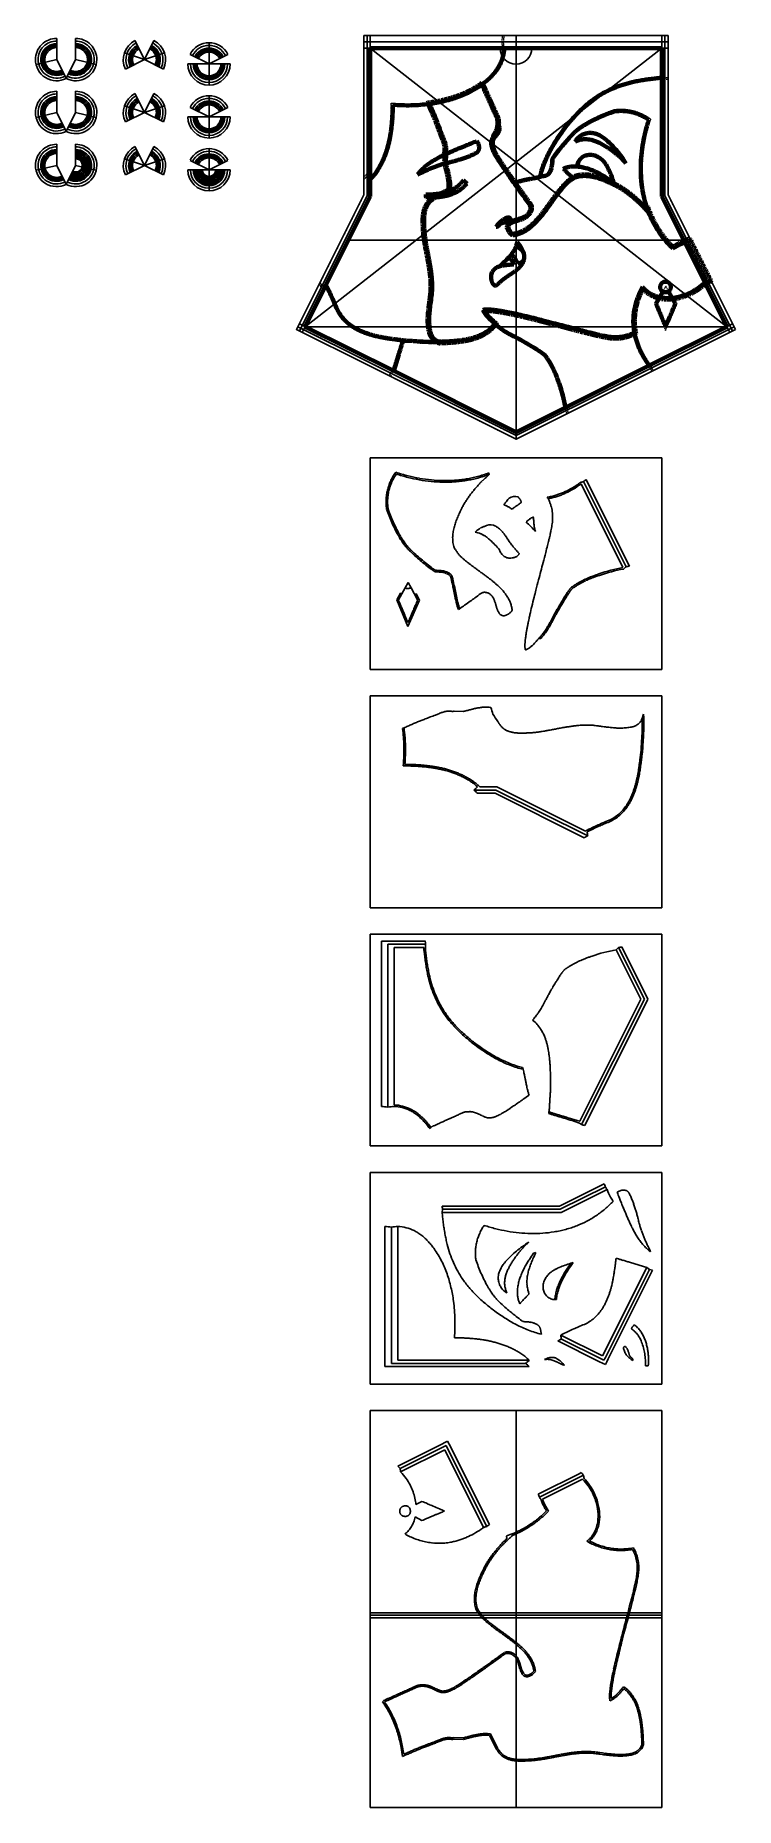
# Model space of a CAD drawing. Header units: millimetres. Extents: x -1311 to 1331, y -6604 to 91.
import ezdxf

# ---------------------------------------------------------------- set-up
doc = ezdxf.new("R2010")
doc.units = ezdxf.units.MM
doc.linetypes.add('HIDDEN2', pattern=[4.7625, 3.175, -1.5875])
doc.layers.get('0').update_dxf_attribs({"color": 18, "lineweight": 200, "true_color": 0x000000})
for name, color, linetype, lineweight, true_color in [('0-Extra', 18, 'HIDDEN2', 200, 0x000000), ('Black', 18, 'Continuous', 200, 0x000000), ('Black-Extra', 18, 'HIDDEN2', 0, 0x000000), ('CUT', 4, 'Continuous', 25, 0x00ffff), ('DarkGray', 253, 'Continuous', 200, 0xa0a0a4), ('DarkGray-Extra', 253, 'HIDDEN2', 0, 0xa0a0a4), ('LigthGray', 9, 'Continuous', 200, 0xc0c0c0), ('LigthGray-Extra', 9, 'HIDDEN2', 0, 0xc0c0c0), ('Red', 1, 'Continuous', 200, 0xff0000), ('Shape', 30, 'Continuous', 25, 0xff7f00), ('Yellow', 2, 'Continuous', 200, 0xffff00), ('Yellow-Extra', 2, 'HIDDEN2', 0, 0xffff00)]:
    doc.layers.add(name, color=color, linetype=linetype, lineweight=lineweight, true_color=true_color)

msp = doc.modelspace()

# ---------------------------------------------------------------- linework, layer by layer
for p, q in [((431.9, -231.2), (432.1, -245.3)), ((238.4, -356.7), (237.3, -391.7)), ((252.2, -495.2), (199.4, -520.8)), ((1215, -842.7), (1139.3, -691.2)), ((180.4, -917), (181.6, -908))]:
    msp.add_line(p, q)
for centre, radius, start, end in [((133.6, 266.5), 434.4, 289.43699, 293.02568), ((150.5, 226.7), 391.2, 293.02568, 296.80762), ((158.9, 210), 372.5, 296.80762, 300.97302), ((174.6, 184), 342.1, 300.97302, 305.31948), ((348.3, -114.9), 31.1, 34.57283, 39.4147), ((341.6, -119.5), 39.3, 30.26151, 34.57283), ((336.1, -122.7), 45.6, 27.13266, 30.26151), ((313.9, -134.1), 70.6, 24.6181, 27.13266), ((266.1, -156), 123.1, 22.01835, 24.6181), ((516.4, -54.8), 146.8, 202.01835, 204.19833), ((-1995.2, -1212.3), 2618.7, 24.49807, 24.77336), ((-3268.1, -1792.3), 4017.5, 24.27582, 24.49807), ((93.3, 426.8), 600, 277.8338, 280.43223), ((-479, -483.3), 726.4, 24.56843, 25.77073), ((-612.1, -544.2), 872.7, 23.47157, 24.56843), ((-699.9, -582.3), 968.5, 22.58698, 23.47157), ((104, 368.7), 540.8, 280.43223, 283.16912), ((110.6, 340.8), 512.2, 283.16912, 286.21706), ((125.4, 289.6), 458.9, 286.21706, 289.43699), ((-4063.9, -2151.2), 4890.5, 24.15966, 24.27582), ((-14723.3, -6932.8), 16573.2, 24.09656, 24.15966), ((24056.5, 10411.5), 25908.5, 204.09656, 204.13959), ((5153.6, 1940.2), 5194.2, 204.13959, 204.23567), ((4477.6, 1635.8), 4452.8, 204.23567, 204.43788), ((-960.9, -690.9), 1251.1, 21.80871, 22.58698), ((-1145.8, -764.9), 1450.2, 21.24286, 21.80871), ((-1840.9, -1035.1), 2196, 20.78302, 21.24286), ((-2301.5, -1209.9), 2688.7, 20.53495, 20.78302), ((-7442.8, -3135.7), 8178.8, 20.39271, 20.53495), ((2967.4, 949.6), 2794, 204.43788, 204.69316), ((315.9, -222.9), 119.3, 337.37249, 339.46611), ((343.4, -233.2), 89.9, 339.46611, 341.87826), ((401.3, -229.8), 30.1, 17.5579, 23.89047), ((352.4, -236.2), 80.5, 341.87826, 344.90836), ((395, -231.8), 36.8, 11.83126, 17.5579), ((365.3, -239.6), 67.1, 344.90836, 348.22727), ((389.7, -233), 42.2, 7.51891, 11.83126), ((369.6, -240.5), 62.7, 348.22727, 352.04108), ((370.8, -235.5), 61.3, 3.94167, 7.51891), ((375.4, -241.4), 56.8, 352.04108, 356.04595), ((568.7, -146.8), 372.2, 201.91822, 202.98375), ((-708.2, -688.5), 1014.9, 22.59297, 22.98375), ((-73.1, -424.2), 326.9, 21.13807, 22.59297), ((96, -358.8), 145.7, 18.95832, 21.13807), ((122.4, -349.7), 117.7, 15.26993, 18.95832), ((158.4, -339.9), 80.4, 10.80608, 15.26993), ((168.5, -338), 70.2, 4.88533, 10.80608), ((180.7, -336.9), 57.9, 358.36634, 4.88533), ((453.4, -315.8), 44.9, 173.02401, 178.87777), ((456.6, -315.9), 48.1, 178.87777, 183.99874), ((464.8, -315.3), 56.3, 183.99874, 188.72798), ((449.2, -315.3), 40.6, 166.86856, 173.02401), ((470, -314.5), 61.5, 188.72798, 192.70379), ((490.6, -331.1), 84.7, 160.28101, 162.8549), ((482, -311.8), 73.9, 192.70379, 196.33196), ((514.5, -339.6), 110.1, 158.02291, 160.28101), ((489, -309.7), 81.2, 196.33196, 199.33909), ((531.4, -346.4), 128.3, 156.39963, 158.02291), ((594.7, -374.1), 197.5, 155.091, 156.39963), ((722.8, -433.6), 338.6, 153.71281, 155.091), ((23.1, -87.9), 441.8, 333.71281, 334.76922), ((216.1, -178.9), 228.4, 334.76922, 335.91409), ((296.1, -214.7), 140.7, 335.91409, 337.37249), ((773.4, -260.1), 552, 193.78965, 194.3374), ((275, -351.8), 37.5, 173.63962, 177.69122), ((256.9, -351.1), 19.5, 177.69122, 183.32041), ((253.6, -351.3), 16.1, 183.32041, 191.91817), ((309.9, -355.7), 72.7, 171.84127, 173.63962), ((250.3, -352), 12.8, 191.91817, 201.57462), ((110.6, -327.1), 128.7, 351.84127, 352.85751), ((189.9, -337.1), 48.7, 352.85751, 356.05831), ((216.3, -338.9), 22.3, 356.05831, 0.79572), ((1432.2, -91.8), 1232, 194.3374, 194.70406), ((505.1, -304.1), 98.3, 199.33909, 202.07195), ((565.8, -279.9), 163.6, 201.91736, 204.97472), ((597.7, -265.1), 198.7, 204.97472, 207.74863), ((619.2, -253.8), 223, 207.74863, 209.93171), ((685.7, -215.5), 299.7, 209.93171, 211.81494), ((733.1, -186.1), 355.6, 211.81494, 213.10218), ((936.4, -53.6), 598.2, 213.10218, 214.0946), ((1108.4, 62.8), 805.9, 214.0946, 214.37115), ((1671, 447.6), 1487.5, 214.37115, 214.57471), ((2748.5, 1190.3), 2796.1, 214.57471, 214.66871), ((-3628.7, -3220.4), 4957.8, 34.61569, 34.66871), ((3909.2, 558.3), 3792.9, 194.70406, 194.80346), ((-1211.2, -794.9), 1503.3, 14.55266, 14.80346), ((-571.7, -628.9), 842.6, 14.03971, 14.55266), ((-207.6, -537.9), 467.3, 13.35095, 14.03971), ((-131.9, -519.9), 389.5, 12.30569, 13.35095), ((-27.7, -497.2), 282.9, 11.07912, 12.30569), ((5.1, -490.7), 249.4, 9.48362, 11.07912), ((54, -482.6), 199.8, 7.70117, 9.48362), ((71.7, -480.2), 182, 5.54477, 7.70117), ((99.1, -477.5), 154.5, 3.20404, 5.54477), ((1488.2, 286.3), 1245.6, 213.6585, 214.42485), ((2129.2, 725.7), 2022.7, 214.42485, 215.02622), ((2322.8, 861.4), 2259.1, 215.02622, 215.2981), ((12324.9, 7942.7), 14514.3, 215.2981, 215.40537), ((3188.5, 1419.8), 3288.4, 214.99682, 215.39339), ((770.2, -547.7), 110.2, 132.09382, 135.3175), ((775.6, -553.7), 118.3, 129.29602, 132.09382), ((788.9, -569.9), 139.2, 126.71692, 129.29602), ((796.8, -580.5), 152.4, 124.57192, 126.71692), ((816.9, -609.7), 187.8, 122.63965, 124.57192), ((829.4, -629.2), 211, 121.12118, 122.63965), ((865.3, -688.7), 280.6, 119.80425, 121.12118), ((760.2, -552.9), 113, 102.89298, 107.68818), ((760.8, -555.6), 115.8, 98.1564, 102.89298), ((761.3, -558.8), 119, 93.67249, 98.1564), ((761.9, -569.1), 129.3, 89.37143, 93.67249), ((761.9, -576.3), 136.5, 85.50523, 89.37143), ((760.4, -594.8), 155, 81.87736, 85.50523), ((758.8, -606.2), 166.5, 78.73243, 81.87736), ((753.3, -633.8), 194.7, 75.82422, 78.73243), ((749.1, -650.3), 211.7, 73.36548, 75.82422), ((737.2, -690.1), 253.3, 71.11731, 73.36548), ((729.1, -713.9), 278.5, 69.26153, 71.11731), ((706.3, -774), 342.7, 67.58879, 69.26153), ((690.8, -811.6), 383.4, 66.26175, 67.58879), ((643.8, -918.6), 500.3, 65.1, 66.26175), ((609.9, -991.6), 580.7, 64.26346, 65.1), ((472.2, -1277.3), 897.9, 63.59072, 64.26346), ((234, -595.2), 80.7, 130.17238, 134.31694), ((244.7, -607.8), 97.3, 127.42557, 130.17238), ((288.5, -665.1), 169.3, 125.34372, 127.42557), ((324.6, -716), 231.8, 124.78639, 125.34372), ((451.1, -898.1), 453.5, 124.38794, 124.78639), ((744, -1326), 972.1, 124.22857, 124.38794), ((-317.6, 234.3), 915.1, 304.22857, 304.39785), ((139.4, -477.8), 114.1, 351.2762, 354.52229), ((131.1, -477.1), 122.4, 354.52229, 357.65673), ((109.4, -477), 144.1, 0.51146, 3.20404), ((125.3, -476.8), 128.2, 357.65673, 0.51146), ((4102.7, 2069.3), 4409.8, 215.39339, 215.73584), ((4763.1, 2544.5), 5223.4, 215.73584, 215.97), ((7689.2, 4668), 8838.8, 215.97, 216.15001), ((5142.9, -3792.2), 5557.1, 144.04802, 144.19006), ((1884.9, -1429.4), 1532.6, 143.77754, 144.04802), ((1668.7, -1271), 1264.5, 143.24973, 143.77754), ((1309.9, -1003.1), 816.7, 142.59297, 143.24973), ((1218.2, -932.9), 701.2, 141.67819, 142.59297), ((1090.8, -832.2), 538.8, 140.63463, 141.67819), ((1049, -797.9), 484.8, 139.33578, 140.63463), ((987, -744.6), 403, 137.91125, 139.33578), ((761.3, -538.9), 97.7, 135.3175, 138.74143), ((761.3, -706), 257.6, 61.518, 64.67246), ((743.7, -738.5), 294.6, 58.56816, 61.518), ((731.6, -758.3), 317.8, 56.03567, 58.56816), ((698.4, -807.5), 377.2, 53.7111, 56.03567), ((676.3, -837.6), 414.5, 51.79227, 53.7111), ((614.5, -916.2), 514.5, 50.07006, 51.79227), ((572.3, -966.6), 580.3, 48.72915, 50.07006), ((439.1, -1118.3), 782.1, 47.57414, 48.72915), ((369.8, -608.9), 214.3, 176.90916, 178.4722), ((326.1, -606.6), 170.6, 175.15732, 176.90916), ((310.1, -605.2), 154.5, 173.0132, 175.15732), ((284.7, -602.1), 129, 170.66654, 173.0132), ((274.9, -600.5), 119, 167.90889, 170.66654), ((259.4, -597.2), 103.2, 164.94681, 167.90889), ((250.4, -594.8), 93.8, 157.92443, 164.94681), ((237.8, -589.7), 80.2, 150.33013, 157.92443), ((207.2, -570.6), 44.2, 145.37293, 152.09255), ((213.6, -575.1), 52.1, 139.18047, 145.37293), ((218.6, -579.4), 58.6, 134.31694, 139.18047), ((291.1, 170.2), 803, 285.68038, 286.00617), ((428.7, -309.5), 303.9, 286.00617, 287.02948), ((476.2, -464.6), 141.7, 287.02948, 288.52827), ((484.7, -489.9), 115.1, 288.52827, 291.0126), ((497.5, -523.2), 79.4, 291.0126, 294.00419), ((501.6, -532.5), 69.1, 294.00419, 297.99797), ((508.1, -544.7), 55.4, 297.99797, 302.46005), ((510.3, -548.1), 51.3, 302.46005, 307.67767), ((513, -551.7), 46.8, 307.67767, 313.14022), ((521.7, -560.3), 34.6, 312.46898, 321.37641), ((518.4, -557.7), 38.8, 321.37641, 329.77779), ((518.5, -557.8), 38.6, 329.77779, 338.20432), ((535, -559.4), 21.7, 23.83135, 38.27222), ((522.2, -559.3), 34.6, 338.20432, 347.10599), ((534, -559.9), 22.7, 9.73519, 23.83135), ((525.6, -560), 31.2, 347.10599, 357.79971), ((531.7, -560.3), 25.1, 357.79971, 9.73519), ((279.3, -333.3), 410.2, 318.12959, 319.52762), ((214.3, -277.9), 495.6, 319.52762, 320.79956), ((170.4, -242.1), 552.3, 320.79956, 321.81568), ((35.2, -135.7), 724.3, 321.81568, 322.70294), ((-62.8, -61.1), 847.5, 322.70294, 323.33212), ((-458.2, 233.3), 1340.4, 323.33212, 323.83241), ((-657.8, 379.2), 1587.6, 323.83241, 324.07543), ((-5149.9, 3633.8), 7134.9, 324.07543, 324.19006), ((888.7, -630.2), 118.5, 46.04682, 48.8088), ((845.1, -675.4), 181.3, 43.81375, 46.04682), ((817, -702.4), 220.3, 42.65568, 43.81375), ((412.5, -1075.1), 770.3, 42.03644, 42.65568), ((1799.4, 175.3), 1097, 222.03644, 222.49386), ((1160.8, -409.7), 231, 222.49386, 223.49075), ((1135.7, -433.6), 196.3, 223.49075, 225.56781), ((1085.1, -485.1), 124.2, 225.56781, 228.17983), ((1365.6, -431.5), 391.5, 201.90748, 207.95978), ((489.7, -610.2), 334.3, 179.67141, 180.69457), ((398.8, -609.7), 243.3, 178.4722, 179.67141), ((555.3, -609.4), 399.9, 180.69457, 181.37233), ((872, -601.9), 716.7, 181.37233, 181.87859), ((1433.6, -583.4), 1278.5, 181.87859, 182.12647), ((-2679.3, -736.2), 2837.2, 2.01477, 2.12647), ((534.1, -618.9), 378.4, 182.65435, 184.85705), ((632.1, -610.6), 476.8, 184.85705, 186.81933), ((700.6, -602.4), 545.7, 186.81933, 188.29353), ((489.7, -632.8), 21.5, 162.52723, 183.01887), ((489.2, -632.9), 21, 183.01887, 203.78628), ((489.2, -632.7), 21, 151.95485, 162.52723), ((624.6, -563.4), 173.2, 206.74107, 208.17034), ((488.3, -632.2), 19.9, 141.09357, 151.95485), ((557.5, -599.4), 97, 208.17034, 210.08012), ((487.8, -631.8), 19.3, 129.71937, 141.09357), ((543.4, -607.5), 80.7, 210.08012, 212.99893), ((487.6, -631.6), 19, 118.25803, 129.71937), ((523.1, -620.7), 56.6, 212.99893, 216.48499), ((516.4, -625.7), 48.2, 216.48499, 221.32056), ((509, -659.9), 54.4, 119.39781, 123.97162), ((506.9, -634), 35.5, 221.32056, 226.95474), ((514.7, -670), 66, 115.24489, 119.39781), ((503.7, -637.4), 30.9, 226.95474, 234.36253), ((500.1, -642.5), 24.6, 234.36253, 242.65309), ((518.4, -677.9), 74.7, 112.03143, 115.24489), ((478.7, -562.2), 102.6, 275.59982, 283.37201), ((529.4, -705), 104, 109.30781, 112.03143), ((536.6, -725.7), 125.9, 107.55218, 109.30781), ((569.7, -830.2), 235.5, 106.26872, 107.55218), ((476.1, -551.1), 114, 283.37201, 290.74514), ((628.3, -1031), 444.6, 105.68038, 106.26872), ((472.7, -542.2), 123.6, 290.74514, 297.06397), ((461, -519.3), 149.3, 297.06397, 302.81137), ((452.1, -505.5), 165.7, 302.81137, 307.4978), ((428.7, -474.9), 204.3, 307.4978, 311.71881), ((413.8, -458.2), 226.6, 311.71881, 315.15465), ((378.4, -423), 276.6, 315.15465, 318.26483), ((1369.6, -429.4), 396.1, 207.95978, 213.97705), ((1369.7, -429.4), 396.2, 213.97705, 219.99215), ((936.9, -567.9), 784.5, 188.29353, 189.52303), ((1109.5, -539), 959.5, 189.52303, 190.26649), ((2233, -335.5), 2101.3, 190.26649, 190.76887), ((6270.3, 432.4), 6211, 190.76887, 190.91128), ((1366.3, -432.2), 391.8, 219.99215, 226.04074), ((1193.5, -849.5), 167.7, 122.86601, 126.23579), ((1187.2, -839.7), 156.1, 107.88958, 122.86601), ((1178.1, -821.7), 135.9, 114.6503, 115.56902), ((-2404.1, -1239.8), 2623.1, 10.57408, 10.91128), ((-1252.2, -1024.7), 1451.3, 9.87425, 10.57408), ((-609.2, -912.8), 798.7, 8.93089, 9.87425), ((-477.4, -892.1), 665.2, 7.49547, 8.93089), ((-297.6, -868.5), 483.9, 5.81242, 7.49547), ((-242.1, -862.8), 428.1, 3.63796, 5.81242), ((-93.2, -858.2), 279, 355.29849, 358.36169), ((-161.5, -857.7), 347.3, 1.22398, 3.63796), ((-133.7, -857.1), 319.6, 358.36169, 1.22398), ((1206, -990.5), 261.3, 149.80382, 154.69481), ((1058.8, -796.4), 100.5, 218.53018, 229.09631), ((1070.9, -692.5), 208.3, 297.84075, 304.6349), ((1073.1, -696.9), 203.4, 304.79966, 314.21849), ((938.5, -1029), 766.3, 172.95178, 173.6975), ((1112.6, -1050.5), 941.7, 172.54284, 172.95178), ((2851.7, -1278.1), 2695.6, 172.30113, 172.54284), ((-2050.6, -608.3), 2252.2, 352.35247, 352.48348), ((-1091.1, -734.9), 1284.4, 352.48348, 352.65695), ((-772.2, -776), 962.8, 352.65695, 353.2636), ((-390.1, -821.2), 578.1, 353.2636, 354.0465), ((1201, -989.2), 256.2, 164.49043, 169.46016), ((1206.3, -990.7), 261.6, 159.57269, 164.49043), ((1207.3, -991.1), 262.7, 154.69481, 159.57269), ((1065.3, -788.9), 110.5, 229.09631, 239.17316), ((1067.7, -784.8), 115.2, 239.17316, 248.53323), ((1069.2, -781.2), 119.1, 248.53323, 257.73845), ((1077.2, -745.1), 156.1, 257.67087, 286.54366), ((1067.4, -685.6), 216.1, 284.53749, 291.1469), ((1067.9, -687), 214.6, 291.1469, 297.84075), ((477.3, -985.2), 302.9, 177.31321, 179.10522), ((425.2, -984.4), 250.8, 179.10522, 181.07459), ((405.9, -984.7), 231.5, 181.07459, 183.39174), ((511.4, -986.8), 337.1, 175.87559, 177.31321), ((375.9, -986.5), 201.4, 183.39174, 185.87574), ((611.5, -994), 437.4, 174.61356, 175.87559), ((681.6, -1000.6), 507.8, 173.6975, 174.61356), ((389.8, -998.2), 54, 99.3445, 103.18629), ((441, -921.3), 68, 200.96219, 208.02904), ((391.4, -1007.8), 63.7, 95.80721, 99.3445), ((452.6, -915.2), 81.1, 208.02904, 214.50052), ((392, -1014.4), 70.4, 92.92343, 95.80721), ((461.6, -909), 92, 214.50052, 219.5059), ((393, -1034.2), 90.1, 90.37518, 92.92343), ((490, -885.6), 128.8, 219.5059, 223.73616), ((393.1, -1048), 103.9, 88.49134, 90.37518), ((391.9, -1095.9), 151.9, 86.93303, 88.49134), ((509.8, -866.5), 156.4, 223.73616, 226.48548), ((390, -1130.3), 186.3, 86.01367, 86.93303), ((595.3, -776.6), 280.5, 226.48548, 228.53836), ((372.9, -1376.7), 433.3, 85.41085, 86.01367), ((360.2, -1442.3), 499.8, 83.11468, 84.56613), ((668.3, -693.9), 390.8, 228.53836, 229.05886), ((967.2, -349.3), 846.9, 229.05886, 229.41243), ((2030.4, 891.6), 2481, 229.41243, 229.51377), ((333.6, -938.9), 107.1, 322.09635, 323.85329), ((-232.8, -1759.5), 1004.7, 49.26352, 49.51377), ((350.2, -1525.4), 583.5, 81.77134, 83.11468), ((238.8, -869.6), 224.5, 323.85329, 325.06674), ((342.6, -1577.8), 636.4, 80.64615, 81.77134), ((319.1, -1720.3), 780.8, 79.63035, 80.64615), ((301.8, -1814.8), 876.9, 78.83288, 79.63035), ((243.9, -2108), 1175.7, 78.14417, 78.83288), ((199.6, -2319.4), 1391.8, 77.67217, 78.14417), ((-3.3, -3247.5), 2341.8, 77.3083, 77.67217), ((-30.6, -3361.1), 2458.6, 76.54931, 77.26894), ((-260, -4320.4), 3444.9, 75.94137, 76.54931), ((-436.3, -5024.6), 4170.9, 75.55707, 75.94137), ((-1466.2, -9023.3), 8300.1, 75.28465, 75.55707), ((-4047.4, -18851.4), 18461.5, 75.18, 75.28465), ((4827.8, 14692.5), 16236.6, 255.18, 255.29899), ((1187, -987.5), 242, 174.59081, 179.8264), ((1181.4, -987.5), 236.4, 179.8264, 185.30123), ((1196.9, -988.5), 252, 169.46016, 174.59081), ((364.7, -987.7), 190.1, 185.87574, 188.66618), ((347.8, -990.2), 173.1, 188.66618, 191.59119), ((240, -1014.1), 62.7, 189.98227, 195.93804), ((237.7, -1014.8), 60.4, 195.93804, 202.00911), ((235.7, -1015.6), 58.2, 202.00911, 208.51714), ((231.2, -1018.1), 53, 208.51714, 215.33609), ((228.9, -1019.7), 50.2, 215.33609, 222.89541), ((225.4, -1023), 45.4, 222.89541, 230.84155), ((224.2, -1024.3), 43.6, 230.84155, 239.39728), ((223.5, -1025.6), 42.2, 239.39728, 251.50218), ((223.1, -771.1), 294.8, 267.47176, 273.40433), ((203, -432.1), 634.4, 273.40433, 274.1392), ((121.7, 691), 1760.4, 274.1392, 274.36186), ((319.9, -1907.1), 845.2, 93.89811, 94.36186), ((196.4, -298.8), 767.9, 274.93164, 275.92498), ((219.1, -517.3), 548.2, 275.92498, 277.10069), ((227.3, -583.8), 481.2, 277.10069, 278.64718), ((242.2, -681.7), 382.1, 278.64718, 280.38266), ((248.7, -716.8), 346.5, 280.38266, 282.50241), ((260.7, -771.1), 290.9, 282.50241, 284.81593), ((266.1, -791.6), 269.6, 284.81593, 287.51184), ((276.2, -823.4), 236.2, 287.51184, 290.39207), ((314.3, -925.4), 127.4, 290.297, 293.83181), ((308.6, -912.4), 141.6, 293.83181, 297.18431), ((304.4, -904.3), 150.7, 297.18431, 300.14256), ((292.7, -884.2), 173.9, 300.14256, 302.89604), ((284.9, -872.1), 188.4, 302.89604, 305.24091), ((263.6, -841.9), 225.3, 305.24091, 307.38515), ((249.5, -823.5), 248.5, 307.38515, 309.14047), ((209.6, -774.4), 311.7, 309.14047, 310.7077), ((368.1, -967.3), 62.4, 315.88142, 319.25501), ((348.7, -950.6), 88, 319.25501, 322.09635), ((2696.1, 6567.6), 7836.7, 255.29899, 255.58577), ((1754.8, 2905), 4055.2, 255.58577, 255.98443), ((10930, 40394.2), 42650.8, 256.22255, 256.24857), ((1014, -124.7), 936.2, 256.24857, 256.42419), ((1152.1, 447.3), 1524.6, 256.42419, 256.89898), ((1006.2, -179.6), 880.9, 256.89898, 257.52359), ((975.9, -316.8), 740.5, 257.52359, 258.44863), ((937.3, -505.5), 547.8, 258.44863, 259.52407), ((926.2, -565.3), 487, 259.52407, 260.89911), ((912, -654.4), 396.8, 260.89911, 262.42242), ((878.1, -872.6), 176.1, 263.9746, 267.76256), ((877.9, -878.3), 170.4, 267.76256, 271.61318), ((878, -882.6), 166.1, 271.61318, 275.65978), ((879, -892.8), 155.8, 275.65978, 279.83734), ((880, -898.5), 150.1, 279.83734, 284.33266), ((882.9, -909.5), 138.7, 284.33266, 289.00936), ((884.6, -914.7), 133.2, 289.00936, 294.06841), ((888.5, -923.3), 123.7, 294.06841, 299.31713), ((1171, -988.5), 226, 185.30123, 190.90127)]:
    msp.add_arc(centre, radius, start, end)
at = {"layer": '0-Extra'}
for p, q in [((232.6, -357.6), (231.5, -392.3)), ((246.9, -491.3), (196.5, -515.8)), ((1000.1, -554.8), (990.1, -556.7)), ((1146.9, -679.4), (1230, -845.7)), ((1236.6, -831.8), (1158.3, -675.2)), ((1239.4, -837.3), (1236.6, -831.8)), ((175.8, -907.7), (174.6, -916.2))]:
    msp.add_line(p, q, dxfattribs=at)
for centre, radius, start, end in [((133.6, 266.5), 428.6, 289.43699, 293.02568), ((150.5, 226.7), 385.4, 293.02568, 296.80762), ((158.9, 210), 366.7, 296.80762, 300.97302), ((174.6, 184), 336.3, 300.97302, 306.23398), ((336.1, -122.7), 51.4, 27.13266, 43.60181), ((313.9, -134.1), 76.4, 24.6181, 27.13266), ((266.1, -156), 128.9, 22.01835, 24.6181), ((517.4, -54.4), 142.1, 202.02865, 204.18874), ((-1995.2, -1212.3), 2624.5, 24.49807, 24.77228), ((-3268.1, -1792.3), 4023.3, 24.27582, 24.49807), ((93.3, 426.8), 594.2, 277.0588, 280.43223), ((-479, -483.3), 720.6, 24.56843, 26.41032), ((-612.1, -544.2), 866.9, 23.47157, 24.56843), ((-699.9, -582.3), 962.7, 22.58698, 23.47157), ((104, 368.7), 535, 280.43223, 283.16912), ((110.6, 340.8), 506.4, 283.16912, 286.21706), ((125.4, 289.6), 453.1, 286.21706, 289.43699), ((-4063.9, -2151.2), 4896.3, 24.15966, 24.27582), ((-14723.3, -6932.8), 16579, 24.09656, 24.15966), ((24056.5, 10411.5), 25902.7, 204.09656, 204.13959), ((5153.6, 1940.2), 5188.4, 204.13959, 204.23567), ((4477.6, 1635.8), 4447, 204.23567, 204.43788), ((-960.9, -690.9), 1245.3, 21.80871, 22.58698), ((-1145.8, -764.9), 1444.4, 21.24286, 21.80871), ((-1840.9, -1035.1), 2190.2, 20.78302, 21.24286), ((-2301.5, -1209.9), 2682.9, 20.53495, 20.78302), ((2967.4, 949.6), 2788.2, 204.43788, 204.69396), ((315.9, -222.9), 125.1, 337.37249, 339.46611), ((343.4, -233.2), 95.7, 339.46611, 341.87826), ((401.3, -229.8), 35.9, 17.5579, 23.95823), ((352.4, -236.2), 86.3, 341.87826, 344.90836), ((395, -231.8), 42.6, 11.83126, 17.5579), ((365.3, -239.6), 72.9, 344.90836, 348.22727), ((389.7, -233), 48, 0.28777, 11.83126), ((369.6, -240.5), 68.5, 348.22727, 6.57047), ((-7442.8, -3135.7), 8173, 20.39244, 20.53495), ((572.4, -145.4), 382, 201.89862, 202.97031), ((-708.2, -688.5), 1009.1, 22.59297, 22.98372), ((-73.1, -424.2), 321.1, 21.13807, 22.59297), ((96, -358.8), 139.9, 18.95832, 21.13807), ((122.4, -349.7), 111.9, 15.26993, 18.95832), ((158.4, -339.9), 74.6, 10.80608, 15.26993), ((168.5, -338), 64.4, 4.88533, 10.80608), ((180.7, -336.9), 52.1, 354.13485, 4.88533), ((453.4, -315.8), 39.1, 173.02401, 178.87777), ((456.6, -315.9), 42.3, 178.87777, 183.99874), ((464.8, -315.3), 50.5, 183.99874, 188.72798), ((449.2, -315.3), 34.8, 167.19613, 173.02401), ((470, -314.5), 55.7, 188.72798, 192.70379), ((490.6, -331.1), 78.9, 160.28101, 162.70435), ((482, -311.8), 68.1, 192.70379, 196.33196), ((514.5, -339.6), 104.3, 158.02291, 160.28101), ((489, -309.7), 75.4, 196.33196, 199.33909), ((531.4, -346.4), 122.5, 156.39963, 158.02291), ((505.1, -304.1), 92.5, 199.33909, 202.07677), ((594.7, -374.1), 191.7, 155.091, 156.39963), ((722.8, -433.6), 332.8, 153.71281, 155.091), ((23.1, -87.9), 447.6, 333.71281, 334.76922), ((216.1, -178.9), 234.2, 334.76922, 335.91409), ((296.1, -214.7), 146.5, 335.91409, 337.37249), ((773.4, -260.1), 557.8, 193.70761, 194.3374), ((275, -351.8), 43.3, 173.63962, 177.69122), ((256.9, -351.1), 25.2, 177.69122, 183.32041), ((253.6, -351.3), 21.9, 183.32041, 191.91817), ((309.9, -355.7), 78.5, 171.84127, 173.63962), ((250.3, -352), 18.6, 191.91817, 197.52962), ((110.6, -327.1), 122.9, 351.84127, 352.92992), ((1432.2, -91.8), 1237.8, 194.3374, 194.70406), ((565.8, -279.9), 157.8, 201.9145, 204.97472), ((597.7, -265.1), 192.9, 204.97472, 207.74863), ((619.2, -253.8), 217.2, 207.74863, 209.93171), ((685.7, -215.5), 293.9, 209.93171, 211.81494), ((733.1, -186.1), 349.8, 211.81494, 213.10218), ((936.4, -53.6), 592.4, 213.10218, 214.0946), ((1108.4, 62.8), 800.1, 214.0946, 214.37115), ((1671, 447.6), 1481.7, 214.37115, 214.57471), ((2748.5, 1190.3), 2790.3, 214.57471, 214.66871), ((-3628.7, -3220.4), 4963.6, 34.61513, 34.66871), ((1488.2, 286.3), 1239.8, 213.65626, 214.42485), ((3909.2, 558.3), 3798.7, 194.70406, 194.80346), ((-1211.2, -794.9), 1497.5, 14.55266, 14.80346), ((-571.7, -628.9), 836.8, 14.03971, 14.55266), ((-207.6, -537.9), 461.5, 13.35095, 14.03971), ((-131.9, -519.9), 383.7, 12.30569, 13.35095), ((-27.7, -497.2), 277.1, 11.07912, 12.30569), ((5.1, -490.7), 243.6, 9.48362, 11.07912), ((54, -482.6), 194, 7.70117, 9.48362), ((71.7, -480.2), 176.2, 5.54477, 7.70117), ((99.1, -477.5), 148.7, 3.20404, 5.54477), ((2129.2, 725.7), 2016.9, 214.42485, 215.02622), ((2322.8, 861.4), 2253.3, 215.02622, 215.2981), ((12324.9, 7942.7), 14508.5, 215.2981, 215.40545), ((3188.5, 1419.8), 3282.6, 214.99646, 215.39339), ((987, -744.6), 408.8, 137.37403, 139.33578), ((761.3, -538.9), 103.5, 135.3175, 136.57318), ((770.2, -547.7), 116, 132.09382, 135.3175), ((775.6, -553.7), 124.1, 129.29602, 132.09382), ((788.9, -569.9), 145, 126.71692, 129.29602), ((796.8, -580.5), 158.2, 124.57192, 126.71692), ((816.9, -609.7), 193.6, 122.63965, 124.57192), ((829.4, -629.2), 216.8, 121.12118, 122.63965), ((865.3, -688.7), 286.4, 119.68205, 121.12118), ((760.2, -552.9), 118.8, 102.89298, 107.98725), ((760.8, -555.6), 121.6, 98.1564, 102.89298), ((761.3, -558.8), 124.8, 93.67249, 98.1564), ((761.9, -569.1), 135.1, 89.37143, 93.67249), ((761.9, -576.3), 142.3, 85.50523, 89.37143), ((760.4, -594.8), 160.8, 81.87736, 85.50523), ((758.8, -606.2), 172.3, 78.73243, 81.87736), ((753.3, -633.8), 200.5, 75.82422, 78.73243), ((749.1, -650.3), 217.5, 73.36548, 75.82422), ((737.2, -690.1), 259.1, 71.11731, 73.36548), ((729.1, -713.9), 284.3, 69.26153, 71.11731), ((706.3, -774), 348.5, 67.58879, 69.26153), ((690.8, -811.6), 389.2, 66.26175, 67.58879), ((643.8, -918.6), 506.1, 65.1, 66.26175), ((609.9, -991.6), 586.5, 64.26346, 65.1), ((469.5, -1282.8), 909.8, 63.59775, 64.26477), ((761.3, -706), 263.4, 61.518, 64.65277), ((218.6, -579.4), 64.4, 134.31694, 139.18047), ((234, -595.2), 86.5, 130.17238, 134.31694), ((244.7, -607.8), 103.1, 127.42557, 130.17238), ((288.5, -665.1), 175.1, 125.34372, 127.42557), ((324.6, -716), 237.6, 124.78639, 125.34372), ((451.1, -898.1), 459.3, 124.38794, 124.78639), ((744, -1326), 977.9, 124.22857, 124.38794), ((-317.6, 234.3), 909.3, 304.22857, 304.42484), ((131.1, -477.1), 116.6, 352.9872, 357.65673), ((109.4, -477), 138.4, 0.51146, 3.20404), ((125.3, -476.8), 122.4, 357.65673, 0.51146), ((4102.7, 2069.3), 4404, 215.39339, 215.73584), ((4763.1, 2544.5), 5217.6, 215.73584, 215.97), ((7719.6, 4691), 8871.2, 215.97419, 216.15314), ((5142.9, -3792.2), 5562.9, 144.04802, 144.19006), ((1884.9, -1429.4), 1538.4, 143.77754, 144.04802), ((1668.7, -1271), 1270.3, 143.24973, 143.77754), ((1309.9, -1003.1), 822.5, 142.59297, 143.24973), ((1218.2, -932.9), 707, 141.67819, 142.59297), ((1090.8, -832.2), 544.6, 140.63463, 141.67819), ((1049, -797.9), 490.6, 139.33578, 140.63463), ((743.7, -738.5), 300.4, 58.56816, 61.518), ((731.6, -758.3), 323.6, 56.03567, 58.56816), ((698.4, -807.5), 383, 53.7111, 56.03567), ((676.3, -837.6), 420.3, 51.79227, 53.7111), ((614.5, -916.2), 520.3, 50.07006, 51.79227), ((572.3, -966.6), 586.1, 48.72915, 50.07006), ((439.1, -1118.3), 787.9, 47.57864, 48.72915), ((369.8, -608.9), 220.1, 176.90916, 178.4722), ((326.1, -606.6), 176.4, 175.15732, 176.90916), ((310.1, -605.2), 160.3, 173.0132, 175.15732), ((284.7, -602.1), 134.8, 170.66654, 173.0132), ((274.9, -600.5), 124.8, 167.90889, 170.66654), ((259.4, -597.2), 109, 164.94681, 167.90889), ((250.4, -594.8), 99.6, 157.92443, 164.94681), ((237.8, -589.7), 86, 150.38875, 157.92443), ((207.2, -570.6), 50, 145.37293, 151.98904), ((213.6, -575.1), 57.9, 139.18047, 145.37293), ((497.5, -523.2), 85.2, 291.0126, 294.00419), ((501.6, -532.5), 74.9, 294.00419, 297.99797), ((508.1, -544.7), 61.2, 297.99797, 302.46005), ((510.3, -548.1), 57.1, 302.46005, 307.67767), ((513, -551.7), 52.6, 307.67767, 313.10359), ((521.7, -560.3), 40.4, 312.51767, 321.37641), ((518.4, -557.7), 44.6, 321.37641, 329.77779), ((535, -559.4), 27.5, 23.83135, 37.91471), ((518.5, -557.8), 44.4, 329.77779, 338.20432), ((522.2, -559.3), 40.4, 338.20432, 347.10599), ((534, -559.9), 28.5, 9.73519, 23.83135), ((525.6, -560), 37, 347.10599, 357.79971), ((531.7, -560.3), 30.9, 357.79971, 9.73519), ((279.3, -333.3), 404.4, 318.12861, 319.52762), ((214.3, -277.9), 489.8, 319.52762, 320.79956), ((170.4, -242.1), 546.5, 320.79956, 321.81568), ((35.2, -135.7), 718.5, 321.81568, 322.70294), ((-62.8, -61.1), 841.7, 322.70294, 323.33212), ((-458.2, 233.3), 1334.6, 323.33212, 323.83241), ((-657.8, 379.2), 1581.8, 323.83241, 324.07543), ((-5149.9, 3633.8), 7129.1, 324.07543, 324.19006), ((888.7, -630.2), 124.3, 46.04682, 48.77971), ((845.1, -675.4), 187.1, 43.81375, 46.04682), ((817, -702.4), 226.1, 42.65568, 43.81375), ((412.5, -1075.1), 776.1, 42.03644, 42.65568), ((1799.4, 175.3), 1091.3, 222.03644, 222.12862), ((1365.6, -431.5), 385.7, 198.63831, 207.95978), ((489.7, -610.2), 340.1, 179.67141, 180.69457), ((398.8, -609.7), 249.1, 178.4722, 179.67141), ((555.3, -609.4), 405.7, 180.69457, 181.37233), ((872, -601.9), 722.5, 181.37233, 181.87859), ((1433.6, -583.4), 1284.3, 181.87859, 182.12647), ((-2679.3, -736.2), 2831.4, 2.01412, 2.12647), ((534.1, -618.9), 384.2, 182.6495, 184.85705), ((632.1, -610.6), 482.6, 184.85705, 186.81933), ((700.6, -602.4), 551.5, 186.81933, 188.29353), ((489.7, -632.8), 15.7, 162.52723, 183.01887), ((490, -632.7), 16, 183.62393, 203.30422), ((489.2, -632.7), 15.2, 139.01516, 162.52723), ((624.6, -563.4), 167.4, 206.84059, 208.17034), ((557.5, -599.4), 91.2, 208.17034, 210.08012), ((509, -659.9), 48.6, 119.39781, 130.02526), ((543.4, -607.5), 74.9, 210.08012, 212.99893), ((523.1, -620.7), 50.8, 212.99893, 216.48499), ((516.4, -625.7), 42.4, 216.48499, 221.32056), ((506.9, -634), 29.7, 221.32056, 226.95474), ((514.7, -670), 60.2, 115.24489, 119.39781), ((503.7, -637.4), 25.1, 226.95474, 236.83053), ((518.4, -677.9), 68.9, 112.03143, 115.24489), ((478.7, -562.2), 96.9, 276.6689, 283.37201), ((529.4, -705), 98.2, 109.30781, 112.03143), ((536.6, -725.7), 120.1, 107.55218, 109.30781), ((569.7, -830.2), 229.7, 106.26872, 107.55218), ((476.1, -551.1), 108.2, 283.37201, 290.74514), ((628.3, -1031), 438.8, 105.68038, 106.26872), ((291.1, 170.2), 808.8, 285.68038, 286.00617), ((428.7, -309.5), 309.7, 286.00617, 287.02948), ((472.7, -542.2), 117.8, 290.74514, 297.06397), ((476.2, -464.6), 147.5, 287.02948, 288.52827), ((484.7, -489.9), 120.9, 288.52827, 291.0126), ((461, -519.3), 143.5, 297.06397, 302.81137), ((452.1, -505.5), 159.9, 302.81137, 307.4978), ((428.7, -474.9), 198.5, 307.4978, 311.71881), ((413.8, -458.2), 220.8, 311.71881, 315.15465), ((378.4, -423), 270.8, 315.15465, 318.26628), ((1369.6, -429.4), 390.3, 207.95978, 213.97705), ((1369.7, -429.4), 390.4, 213.97705, 219.99215), ((936.9, -567.9), 790.3, 188.29353, 189.52303), ((1109.5, -539), 965.3, 189.52303, 190.26649), ((2233, -335.5), 2107.1, 190.26649, 190.76887), ((6270.3, 432.4), 6216.8, 190.76887, 190.91128), ((1366.3, -432.2), 386, 219.99215, 225.32813), ((1187.2, -839.7), 161.9, 119.37299, 124.73422), ((1184, -833.9), 155.2, 107.7186, 119.37299), ((1226.7, -812.6), 155.2, 120.91989, 125.4116), ((1205.6, -823.1), 155.2, 107.7186, 112.21031), ((-2404.1, -1239.8), 2617.4, 10.57408, 10.91128), ((-1252.2, -1024.7), 1445.5, 9.87425, 10.57408), ((-609.2, -912.8), 792.9, 8.93089, 9.87425), ((-477.4, -892.1), 659.4, 7.49547, 8.93089), ((-297.6, -868.5), 478.1, 5.81242, 7.49547), ((-242.1, -862.8), 422.3, 3.63796, 5.81242), ((-93.2, -858.2), 273.2, 355.31174, 358.36169), ((-161.5, -857.7), 341.5, 1.22398, 3.63796), ((-133.7, -857.1), 313.8, 358.36169, 1.22398), ((1206, -990.5), 255.5, 151.63525, 154.69481), ((1058.8, -796.4), 106.3, 223.11094, 229.09631), ((1070.9, -692.5), 214.1, 297.84075, 304.63713), ((1073.1, -696.9), 209.2, 304.79737, 313.71388), ((1183.5, -641.7), 209.2, 279.41632, 282.85013), ((1094.8, -686), 209.2, 310.28007, 313.71388), ((938.5, -1029), 772.1, 172.95178, 173.6975), ((1112.6, -1050.5), 947.5, 172.54284, 172.95178), ((2851.7, -1278.1), 2701.4, 172.30113, 172.54284), ((-2050.6, -608.3), 2246.4, 352.3406, 352.48348), ((-1091.1, -734.9), 1278.6, 352.48348, 352.65695), ((-772.2, -776), 957, 352.65695, 353.2636), ((-390.1, -821.2), 572.3, 353.2636, 354.04014), ((1201, -989.2), 250.4, 164.49043, 169.46016), ((1206.3, -990.7), 255.8, 159.57269, 164.49043), ((1207.3, -991.1), 256.9, 154.69481, 159.57269), ((1065.3, -788.9), 116.3, 229.09631, 239.17316), ((1067.7, -784.8), 121, 239.17316, 248.53323), ((1069.2, -781.2), 124.9, 248.53323, 257.7359), ((1077.2, -745.1), 161.9, 257.67208, 286.48417), ((1067, -684.5), 223, 284.56854, 291.13517), ((1067.9, -687), 220.4, 291.1469, 297.84075), ((477.3, -985.2), 308.7, 177.31321, 179.10522), ((425.2, -984.4), 256.6, 179.10522, 181.07459), ((405.9, -984.7), 237.3, 181.07459, 183.39174), ((511.4, -986.8), 342.9, 175.87559, 177.31321), ((375.9, -986.5), 207.2, 183.39174, 185.87574), ((611.5, -994), 443.2, 174.61356, 175.87559), ((681.6, -1000.6), 513.6, 173.6975, 174.61356), ((393, -1034.2), 84.3, 90.37518, 94.89398), ((452.6, -915.2), 75.3, 207.6736, 214.3105), ((452.6, -915.2), 75.3, 214.3105, 214.50052), ((461.6, -909), 86.2, 214.50052, 219.5059), ((393.1, -1048), 98.1, 89.17405, 90.37518), ((393.1, -1048), 98.1, 88.49134, 89.17405), ((490, -885.6), 123, 219.5059, 223.73616), ((391.9, -1095.9), 146.1, 86.93303, 88.49134), ((390, -1130.3), 180.5, 86.01367, 86.93303), ((509.8, -866.5), 150.6, 223.73616, 226.48548), ((372.9, -1376.7), 427.5, 85.41658, 86.01367), ((595.3, -776.6), 274.7, 226.48548, 228.53836), ((360.2, -1442.3), 494, 83.11468, 84.56117), ((668.3, -693.9), 385, 228.53836, 229.05886), ((967.2, -349.3), 841.1, 229.05886, 229.41243), ((350.2, -1525.4), 577.7, 81.77134, 83.11468), ((2030.4, 891.6), 2475.2, 229.41243, 229.51377), ((-232.8, -1759.5), 1010.5, 48.96977, 49.51377), ((238.8, -869.6), 230.3, 323.85329, 326.3686), ((342.6, -1577.8), 630.6, 80.64615, 81.77134), ((319.1, -1720.3), 775, 79.63035, 80.64615), ((301.8, -1814.8), 871.2, 78.83288, 79.63035), ((243.9, -2108), 1169.9, 78.14417, 78.83288), ((199.6, -2319.4), 1386, 77.67217, 78.14417), ((-3.3, -3247.5), 2336, 77.62519, 77.67217), ((-3.3, -3247.5), 2336, 77.30834, 77.62519), ((-30.6, -3361.1), 2452.8, 76.54931, 77.26889), ((-260, -4320.4), 3439.1, 75.94137, 76.54931), ((-436.3, -5024.6), 4165.1, 75.55707, 75.94137), ((-1466.2, -9023.3), 8294.3, 75.28465, 75.55707), ((-4047.4, -18851.4), 18455.7, 75.18, 75.28465), ((1187, -987.5), 236.2, 174.59081, 179.8264), ((1181.4, -987.5), 230.6, 179.8264, 185.30123), ((1196.9, -988.5), 246.2, 169.46016, 174.59081), ((364.7, -987.7), 195.9, 185.87574, 188.66618), ((347.8, -990.2), 178.8, 188.66618, 191.56547), ((240, -1014.1), 68.5, 190.05131, 195.93804), ((237.7, -1014.8), 66.1, 195.93804, 202.00911), ((235.7, -1015.6), 64, 202.00911, 208.51714), ((231.2, -1018.1), 58.8, 208.51714, 215.33609), ((228.9, -1019.7), 56, 215.33609, 222.89541), ((225.4, -1023), 51.2, 222.89541, 230.84155), ((224.2, -1024.3), 49.4, 230.84155, 239.39728), ((223.5, -1025.6), 48, 239.39728, 256.32961), ((203, -432.1), 640.2, 270.82403, 274.1392), ((121.7, 691), 1766.2, 274.1392, 274.36186), ((319.9, -1907.1), 839.4, 93.89455, 94.36186), ((196.4, -298.8), 773.7, 274.92776, 275.92498), ((219.1, -517.3), 553.9, 275.92498, 277.10069), ((227.3, -583.8), 487, 277.10069, 278.64718), ((242.2, -681.7), 387.9, 278.64718, 280.38266), ((248.7, -716.8), 352.3, 280.38266, 281.93395), ((248.7, -716.8), 352.3, 281.93395, 282.50241), ((260.7, -771.1), 296.7, 282.50241, 284.81593), ((266.1, -791.6), 275.4, 284.81593, 287.51184), ((276.2, -823.4), 242, 287.51184, 290.39094), ((314.3, -925.4), 133.1, 290.29908, 293.83181), ((308.6, -912.4), 147.4, 293.83181, 297.18431), ((304.4, -904.3), 156.5, 297.18431, 300.14256), ((292.7, -884.2), 179.7, 300.14256, 302.89604), ((284.9, -872.1), 194.2, 302.89604, 305.24091), ((263.6, -841.9), 231.1, 305.24091, 307.38515), ((249.5, -823.5), 254.3, 307.38515, 309.14047), ((209.6, -774.4), 317.5, 309.14047, 310.75414), ((368.1, -967.3), 68.2, 315.6575, 319.25501), ((348.7, -950.6), 93.8, 319.25501, 322.09635), ((333.6, -938.9), 112.9, 322.09635, 323.85329), ((4827.8, 14692.5), 16242.4, 255.18, 255.29899), ((2696.1, 6567.6), 7842.5, 255.29899, 255.58577), ((1754.8, 2905), 4061, 255.58577, 255.9846), ((10930, 40394.2), 42656.6, 256.22253, 256.24857), ((1014, -124.7), 942, 256.24857, 256.42419), ((1152.1, 447.3), 1530.4, 256.42419, 256.89898), ((1006.2, -179.6), 886.7, 256.89898, 257.52359), ((975.9, -316.8), 746.3, 257.52359, 258.44863), ((937.3, -505.5), 553.6, 258.44863, 259.52407), ((926.2, -565.3), 492.8, 259.52407, 260.89911), ((912, -654.4), 402.6, 260.89911, 262.43355), ((878.1, -872.6), 181.9, 263.94974, 267.76256), ((877.9, -878.3), 176.2, 267.76256, 271.61318), ((878, -882.6), 171.9, 271.61318, 275.65978), ((879, -892.8), 161.6, 275.65978, 279.83734), ((880, -898.5), 155.9, 279.83734, 284.33266), ((882.9, -909.5), 144.5, 284.33266, 289.00936), ((884.6, -914.7), 139, 289.00936, 294.06841), ((888.5, -923.3), 129.5, 294.06841, 301.19498), ((1171, -988.5), 220.2, 185.30123, 191.96689)]:
    msp.add_arc(centre, radius, start, end, dxfattribs=at)
at = {"layer": 'Black'}
for p, q in [((-47.7, -453.4), (-47.7, 42.8)), ((-47.7, 42.8), (457.5, 42.8)), ((1052.3, -517.3), (1052.3, -68.8)), ((433.1, -234.1), (431.9, -231.2)), ((870.8, -464.9), (873.4, -474)), ((1139.3, -691.3), (1052.3, -517.3)), ((-293.6, -1009.2), (-215, -852)), ((1298.3, -1009.2), (1215, -842.7)), ((1044.5, -897.7), (1030.8, -922.2)), ((1091.5, -900.4), (1103.3, -922.1)), ((40.9, -1176.5), (-293.6, -1009.2)), ((76.1, -1060.4), (69.8, -1059.7)), ((1004.9, -1155.9), (1298.3, -1009.2)), ((40.9, -1176.5), (59.6, -1114.5))]:
    msp.add_line(p, q, dxfattribs=at)
for centre, radius, start, end in [((308.4, 47.9), 149.2, 333.48688, 358.04929), ((243, 97), 231.4, 312.55421, 317.02212), ((266.6, 75.1), 199.2, 317.02212, 321.8384), ((278.4, 65.8), 184.1, 321.8384, 327.44966), ((299.5, 52.3), 159.1, 327.44966, 333.48688), ((133.6, 266.5), 434.4, 289.43494, 293.02403), ((150.5, 226.7), 391.2, 293.02403, 296.80641), ((158.9, 210), 372.5, 296.80641, 300.97239), ((174.6, 184), 342.1, 300.97239, 305.31948), ((212.2, 133.7), 279.4, 304.98689, 308.65915), ((231.6, 109.5), 248.3, 308.65915, 312.55421), ((1004.5, -439.9), 357.7, 117.7096, 123.36072), ((1023.7, -476.5), 399, 112.35967, 117.7096), ((1032.8, -498.5), 422.8, 107.57716, 112.35967), ((1047.3, -544.2), 470.8, 103.04517, 107.57716), ((1076.9, -668.7), 598.8, 101.1672, 103.11643), ((1096.4, -767.8), 699.8, 99.36415, 101.1672), ((1106.9, -831.5), 764.3, 97.85825, 99.36415), ((1131.3, -1007.6), 942.1, 96.50186, 97.85825), ((1144.7, -1125.9), 1061.1, 95.44328, 96.50186), ((1180.1, -1497.5), 1434.4, 95.11147, 95.44328), ((-829.5, -169), 866.7, 357.79118, 358.79256), ((-987.6, -165.7), 1024.9, 358.79256, 359.71341), ((92.5, 499.5), 672.5, 265.28995, 268.25997), ((91.7, 475), 648, 268.25997, 271.28564), ((92, 461.6), 634.6, 271.28564, 274.43752), ((94.2, 434.5), 607.4, 274.43752, 277.65927), ((93.3, 426.8), 600, 277.8338, 280.43152), ((104, 368.7), 540.8, 280.43152, 283.16761), ((110.6, 340.8), 512.2, 283.16761, 286.21529), ((125.4, 289.7), 459, 286.21529, 289.43494), ((1115.5, -571), 530, 134.97805, 137.22817), ((1088.6, -544.1), 492, 132.3653, 134.97805), ((1046.3, -497.7), 429.2, 129.56805, 132.3653), ((1030.1, -478.1), 403.7, 126.40692, 129.56805), ((1005.7, -445.1), 362.7, 123.07164, 126.40692), ((1077.7, -800), 637.7, 108.73627, 111.13393), ((898.5, -363.3), 169.1, 92.9534, 98.71759), ((898.9, -370.2), 176, 87.30408, 92.9534), ((898.7, -373.5), 179.3, 81.85, 87.30408), ((898, -378.3), 184.1, 76.46817, 81.85), ((897.7, -379.7), 185.6, 71.1664, 76.46817), ((-507.4, -193.7), 543.6, 350.70749, 352.42144), ((-540.3, -189.3), 576.8, 352.42144, 353.94312), ((-616.8, -181.2), 653.6, 353.94312, 355.3725), ((-661, -177.6), 698, 355.3725, 356.6245), ((-766.7, -171.4), 803.9, 356.6245, 357.79118), ((315.8, -222.9), 119.4, 337.37098, 339.46428), ((343.4, -233.2), 89.9, 339.46428, 341.87611), ((352.3, -236.2), 80.5, 341.87611, 344.90631), ((365.3, -239.6), 67.1, 344.90631, 348.22542), ((369.6, -240.5), 62.7, 348.22542, 352.0401), ((375.4, -241.4), 56.8, 352.0401, 356.04595), ((356.5, -236.4), 75.5, 1.77855, 3.94167), ((270.7, -239.1), 161.4, 0.29874, 1.77855), ((10.2, -240.5), 421.9, 359.8221, 0.29874), ((654.4, -242.5), 222.3, 179.8221, 180.72655), ((337.8, -276), 104.2, 20.36868, 23.73036), ((360.2, -267.7), 80.3, 16.53864, 20.36868), ((370.4, -264.7), 69.6, 11.46378, 16.53864), ((409.7, -261.5), 29.8, 337.18156, 348.42492), ((388, -261.1), 51.6, 5.57119, 11.46378), ((406.3, -260.8), 33.3, 348.42492, 357.60203), ((395.5, -260.4), 44.2, 357.60203, 5.57119), ((1341.1, -753), 820.4, 143.20892, 145.08682), ((1343.6, -765.7), 830, 141.03695, 142.60861), ((1227.9, -672.1), 681.2, 139.3021, 141.03695), ((1184.4, -634.7), 623.8, 137.22817, 139.3021), ((853.9, -416.1), 191.9, 128.02715, 130.74698), ((880.4, -450), 234.9, 125.56897, 128.02715), ((897, -473.3), 263.5, 123.62895, 125.56897), ((944.3, -544.4), 348.9, 121.94297, 123.62895), ((976.3, -595.7), 409.4, 120.75418, 121.94297), ((1098.9, -801.7), 649.1, 119.81013, 120.75418), ((1051.1, -739.5), 571.5, 116.13814, 118.75596), ((1063.2, -764), 598.8, 113.58077, 116.13814), ((1068.6, -776.4), 612.3, 111.13393, 113.58077), ((897.5, -380.1), 186, 65.87103, 71.1664), ((898, -379.2), 185, 60.52042, 65.87103), ((900, -375.6), 180.9, 55.10907, 60.52042), ((1627.7, -430.9), 656.6, 161.931, 165.88305), ((-362.8, -223.3), 395.9, 342.40759, 344.7472), ((-381.6, -218.1), 415.3, 344.7472, 346.87328), ((-425, -208), 459.9, 346.87328, 348.89363), ((-449.9, -203.1), 485.3, 348.89363, 350.70749), ((1225.8, -2596.8), 2448.3, 112.31229, 112.70708), ((1393.5, -3005.4), 2889.9, 112.0394, 112.31229), ((2106.5, -4766.7), 4790.1, 111.82744, 112.0394), ((2145.9, -4865.1), 4896.1, 111.7373, 111.82744), ((17620.9, -43678.5), 46680.8, 111.70811, 111.7373), ((319.6, -333.7), 43.3, 27.50593, 35.84291), ((316.4, -335.4), 46.9, 19.50231, 27.50593), ((318.8, -334.5), 44.4, 10.73623, 19.50231), ((327.7, -332.9), 35.3, 0.90128, 10.73623), ((331.7, -332.8), 31.3, 354.77146, 0.90128), ((364.3, -244.9), 76.1, 306.53565, 313.21433), ((490.6, -331.1), 84.7, 160.28135, 162.8549), ((514.5, -339.6), 110.1, 158.02349, 160.28135), ((531.4, -346.4), 128.3, 156.40023, 158.02349), ((594.7, -374.1), 197.4, 155.09154, 156.40023), ((722.6, -433.5), 338.5, 153.71292, 155.09154), ((350.3, -230), 96.5, 313.21433, 319.14355), ((22.8, -87.8), 442.1, 333.71292, 334.76851), ((216, -178.9), 228.5, 334.76851, 335.91298), ((339.1, -220.3), 111.4, 319.14355, 323.57636), ((296.1, -214.7), 140.8, 335.91298, 337.37098), ((302.1, -193.1), 157.3, 323.57636, 327.30609), ((411.9, -262.5), 27.5, 325.45732, 337.18156), ((1091.1, -590.3), 521.9, 149.63837, 152.33511), ((1173.1, -638.3), 616.9, 147.15792, 149.63837), ((1221.4, -669.5), 674.5, 145.08682, 147.15792), ((1279.5, -831.5), 786.2, 139.95643, 142.07501), ((1337.4, -880.2), 861.9, 138.19956, 139.95643), ((1490.7, -1017.3), 1067.5, 136.62097, 138.19956), ((827.2, -387.2), 152.5, 133.97891, 137.4529), ((843.7, -404.2), 176.2, 130.74698, 133.97891), ((765, -325.9), 42.2, 147.48231, 158.18232), ((761.3, -373.7), 72.7, 113.59712, 119.18439), ((768.8, -328.3), 46.6, 137.31028, 147.48231), ((761.2, -373.3), 72.3, 107.99302, 113.59712), ((771.8, -331), 50.7, 128.56753, 137.31028), ((761.5, -374.3), 73.3, 102.53955, 107.99302), ((777.6, -338.4), 60.1, 120.53984, 128.56753), ((762.4, -378.5), 77.6, 97.24159, 102.53955), ((780.2, -342.7), 65.1, 113.62427, 120.53984), ((762.8, -381.8), 81, 92.36213, 97.24159), ((783.2, -349.5), 72.5, 107.07183, 113.62427), ((763.2, -390.5), 89.7, 87.72584, 92.36213), ((783.7, -351.4), 74.5, 100.8087, 107.07183), ((763, -395.9), 95.1, 83.58994, 87.72584), ((783.3, -349.2), 72.3, 94.45145, 100.8087), ((761.6, -408.1), 107.3, 79.69798, 83.58994), ((783.2, -334.4), 57.5, 86.58132, 95.51048), ((759.8, -418.1), 117.5, 73.19567, 79.69798), ((782.9, -339.9), 63, 78.0554, 86.58132), ((751, -447.3), 148, 67.40156, 73.19567), ((781.6, -345.8), 69.1, 70.90997, 78.0554), ((775.4, -363.8), 88.1, 64.58293, 70.90997), ((744.9, -462), 163.9, 62.6297, 67.40156), ((769.7, -375.9), 101.5, 59.80857, 64.58293), ((733.5, -484), 188.7, 58.18248, 62.6297), ((751, -408.1), 138.7, 55.72525, 59.80857), ((736.8, -428.8), 163.8, 52.84848, 55.72525), ((589.3, -730.9), 474.6, 57.40126, 59.11294), ((685.9, -496), 248.1, 50.51123, 52.84848), ((630.1, -552.4), 327.2, 44.31931, 49.25529), ((624, -676.6), 410.2, 55.56007, 57.40126), ((608.5, -573.5), 357.4, 39.59657, 44.31931), ((1568.6, -417.8), 596.1, 169.9504, 174.33889), ((1592.1, -421.9), 619.9, 165.88305, 169.9504), ((-272.8, -259.1), 298.8, 328.64667, 331.64179), ((-286.3, -251.8), 314.1, 331.64179, 334.56303), ((-295.1, -247.6), 323.9, 334.56303, 337.3108), ((-317.3, -238.3), 347.9, 337.3108, 339.96182), ((-330.8, -233.4), 362.3, 339.96182, 342.40759), ((298.7, -568.8), 215.7, 128.30549, 132.58672), ((325.6, -602.7), 259, 124.39866, 128.30549), ((341.4, -625.8), 286.9, 121.22081, 124.39866), ((379.9, -689.4), 361.2, 118.38865, 121.22081), ((364.3, -841.8), 467.8, 109.30862, 110.99707), ((402.9, -731.9), 409.6, 116.20375, 118.38865), ((352.2, -807.2), 431.1, 107.31532, 109.30862), ((466.2, -860.6), 553.1, 114.32344, 116.20375), ((334.9, -751.7), 373, 105.17251, 107.31532), ((-146, 1193.7), 1631.1, 283.58967, 284.19501), ((791.8, -1577.7), 1340.6, 113.74079, 114.37972), ((911.8, -1850.6), 1638.8, 113.1629, 113.74079), ((30.7, 495.5), 910.9, 284.19501, 285.00508), ((69.4, 350.8), 761.1, 285.00508, 286.22765), ((989.7, -2032.5), 1836.6, 112.70708, 113.1629), ((127, 153.1), 555.2, 286.22765, 287.65905), ((146.6, 91.4), 490.4, 287.65905, 289.51356), ((178.7, 1), 394.5, 289.51356, 291.58138), ((191.3, -31), 360.1, 291.58138, 294.07178), ((212.8, -79.2), 307.3, 294.07178, 296.76751), ((339.6, -331.9), 24.6, 298.17394, 305.91786), ((341.5, -334.5), 21.4, 305.91786, 314.21556), ((342, -335), 20.6, 314.21556, 323.1276), ((342, -335), 20.7, 323.1276, 332.0305), ((341.3, -334.6), 21.5, 332.0305, 340.32421), ((338.6, -333.7), 24.4, 340.32421, 348.1068), ((336.5, -333.2), 26.5, 348.1068, 354.77146), ((974.6, -536.4), 393.5, 158.86388, 162.69838), ((998.6, -545.7), 419.2, 155.4837, 158.86388), ((1056.7, -572.2), 483.1, 152.33511, 155.4837), ((537.1, -385.1), 102.1, 348.88429, 352.41851), ((491.1, -378.9), 148.6, 352.41851, 355.34868), ((458.4, -376.3), 181.4, 355.34868, 357.15589), ((269.6, -366.9), 370.4, 357.15589, 358.42055), ((646.4, -376.9), 6.53, 163.20934, 172.62239), ((645.6, -376.8), 5.78, 172.62239, 182.63243), ((647.3, -377.2), 7.48, 156.07034, 163.20934), ((650.9, -378.8), 11.4, 150.28348, 156.07034), ((656.9, -382.3), 18.4, 143.79729, 150.28348), ((607.8, -346.3), 42.5, 323.79729, 326.60476), ((1185.3, -758.1), 666.8, 142.07501, 144.37558), ((639.3, -654.3), 383.1, 53.44864, 55.56007), ((666.9, -617.1), 336.8, 51.19666, 53.44864), ((679.3, -601.8), 317.1, 48.65596, 51.19666), ((596.7, -583.3), 372.7, 35.24376, 39.59657), ((701.5, -576.5), 283.5, 45.96885, 48.65596), ((711.3, -566.4), 269.4, 42.99326, 45.96885), ((574.6, -598.9), 399.8, 31.04092, 35.24376), ((728.4, -550.4), 246, 39.87938, 42.99326), ((1517.6, -412.7), 544.8, 174.33889, 178.92938), ((-201.4, -301.7), 215.9, 315.38653, 318.98153), ((-189.1, -312.4), 199.6, 318.98153, 324.24989), ((-170.8, -325.6), 177.1, 324.24989, 329.84414), ((271.1, -541.6), 176.9, 137.58059, 142.88541), ((776.7, -1746.6), 1462.4, 115.61517, 116.2426), ((287.8, -556.9), 199.6, 132.58672, 137.58059), ((556.9, -1288.3), 954.2, 114.83839, 115.61517), ((500.8, -1166.9), 820.4, 113.76099, 114.83839), ((424.2, -993), 630.4, 112.53192, 113.76099), ((399.6, -933.6), 566.1, 110.99707, 112.53192), ((217.6, -395.8), 104.8, 307.17235, 316.45965), ((226.4, -404.1), 92.7, 316.45965, 326.33401), ((218.7, -557.1), 132.4, 48.54072, 50.15477), ((111.1, -679), 295, 47.45956, 48.54072), ((-324.7, -1153.9), 939.5, 47.17608, 47.45956), ((231.7, -401.7), 108.3, 317.92201, 322.29206), ((549.7, -210.4), 346.8, 227.17608, 227.94405), ((936.1, -524.4), 353.2, 162.69838, 166.74589), ((605.2, -486.1), 44.5, 104.06053, 106.76709), ((611.4, -510.8), 69.9, 101.90116, 104.06053), ((615.2, -528.8), 88.4, 100.71465, 101.90116), ((640.2, -661.2), 223.1, 99.96779, 100.71465), ((111.7, 2346.1), 2830.3, 279.96779, 280.04985), ((591.5, -361.1), 80.9, 280.04985, 280.53531), ((584.6, -324.3), 118.4, 280.53531, 281.84486), ((595.2, -374.6), 66.9, 281.84486, 283.58692), ((598, -386.1), 55.1, 283.58692, 286.26231), ((602.5, -401.6), 39, 286.26231, 289.44335), ((604.2, -406.4), 33.8, 289.44335, 293.69633), ((607.1, -413.1), 26.6, 293.69633, 298.49541), ((608.2, -415.1), 24.2, 298.49541, 304.27853), ((609.9, -417.5), 21.3, 304.27853, 310.44054), ((610.3, -418), 20.7, 310.44054, 316.96407), ((610.1, -417.8), 21, 316.96407, 323.44358), ((584.8, -400), 51.9, 324.23122, 331.61831), ((577.6, -396.1), 60.1, 331.61831, 338.48246), ((571.3, -393.6), 66.9, 338.48246, 344.03273), ((551.4, -387.9), 87.6, 344.03273, 348.88429), ((718.2, -496.8), 92.4, 106.16686, 114.36155), ((1055.7, -32.8), 534.1, 225.32462, 226.35584), ((1639.3, 579.1), 1379.8, 226.35584, 226.99745), ((721.7, -508.8), 104.9, 98.47538, 106.16686), ((3849.5, 2949), 4620.4, 226.99745, 227.07515), ((-1397.8, -2692.8), 3084.5, 46.95875, 47.07515), ((722.9, -516.6), 112.8, 91.76202, 98.47538), ((-374.3, -1596.9), 1584.9, 46.69683, 46.95875), ((134, -1057.5), 843.8, 46.33788, 46.69683), ((675.6, -209.2), 241.4, 279.76177, 281.15187), ((723.3, -532), 128.1, 85.4639, 91.76202), ((704.1, -353.7), 94.1, 281.15187, 283.37856), ((760.2, -552.9), 113, 102.89298, 107.68818), ((717.3, -581.7), 178.2, 79.2166, 84.7857), ((760.8, -555.6), 115.8, 98.1564, 102.89298), ((761.3, -558.8), 119, 93.67249, 98.1564), ((712.9, -604.8), 201.7, 73.98267, 79.2166), ((761.9, -569.1), 129.3, 89.37143, 93.67249), ((761.9, -576.3), 136.5, 85.50523, 89.37143), ((708.3, -620.8), 218.4, 69.51129, 73.98267), ((760.4, -594.8), 155, 81.87736, 85.50523), ((758.8, -606.2), 166.5, 78.73243, 81.87736), ((692.7, -662.6), 262.9, 65.43643, 69.51129), ((753.3, -633.8), 194.7, 75.82422, 78.73243), ((749.1, -650.3), 211.7, 73.36548, 75.82422), ((680.8, -688.6), 291.5, 62.12396, 65.43643), ((737.2, -690.1), 253.3, 71.11731, 73.36548), ((645.9, -754.6), 366.2, 59.16842, 62.12396), ((729.1, -713.9), 278.5, 69.26153, 71.11731), ((706.3, -774), 342.7, 67.58879, 69.26153), ((621.3, -795.7), 414.1, 56.87365, 59.16842), ((690.8, -811.6), 383.4, 66.26175, 67.58879), ((643.8, -918.6), 500.3, 65.1, 66.26175), ((545.8, -911.5), 552.3, 53.95664, 56.87365), ((609.9, -991.6), 580.7, 64.26346, 65.1), ((472.2, -1277.3), 897.9, 63.46, 64.26346), ((1491, -412.2), 518.2, 178.92938, 183.98969), ((1442.5, -415.6), 469.6, 183.98969, 189.30575), ((179.5, -516.1), 17.7, 177.57129, 182.40336), ((103, -509.5), 59, 355.53112, 356.76019), ((197.3, -516.8), 35.5, 175.53112, 177.57129), ((170.2, -516.5), 8.47, 182.40336, 189.40104), ((165.6, -266.2), 244.1, 269.12532, 274.45088), ((153, -511.4), 8.93, 0.82279, 7.16193), ((140.2, -511.6), 21.7, 356.76019, 0.82279), ((168.4, -516.8), 6.62, 189.40104, 201.13923), ((166.8, -517.4), 4.96, 201.13923, 214.71311), ((176.2, -435.5), 85.7, 260.97455, 263.88194), ((178.4, -415.4), 106, 263.88194, 266.49737), ((179.2, -401.5), 120, 266.49737, 268.5164), ((180.4, -356.2), 165.2, 268.5164, 270.23686), ((180.3, -323), 198.4, 270.23686, 271.36743), ((164.5, -252.2), 258.2, 274.45088, 279.62952), ((176.4, -161.6), 359.8, 271.36743, 272.20688), ((165.3, 127.4), 649.1, 272.20688, 272.61233), ((262.5, -2003.5), 1484, 92.43499, 92.61233), ((180.8, -259.7), 261.8, 274.09188, 277.86627), ((163.5, -246), 264.4, 279.62952, 284.57613), ((185.6, -294.7), 226.5, 277.86627, 281.92435), ((161.3, -237.7), 273.1, 284.57613, 289.4435), ((189.6, -313.5), 207.2, 281.92435, 286.74354), ((199.9, -347.8), 171.4, 286.74354, 292.04327), ((208.7, -381.6), 121.6, 290.96533, 298.89825), ((206, -363), 155, 292.04327, 298.47697), ((213.4, -390.2), 111.8, 298.89825, 307.17235), ((218.5, -385.9), 128.9, 298.47697, 305.53249), ((222.6, -391.7), 121.8, 305.53249, 309.5094), ((227.4, -397.5), 114.3, 309.5094, 313.61565), ((229.3, -399.5), 111.5, 313.61565, 317.92201), ((1426.8, -418.2), 453.7, 189.30575, 192.15621), ((1408.4, -422.1), 434.8, 192.15621, 195.06798), ((1400.4, -424.3), 426.6, 195.06798, 198.0921), ((486.4, -656.4), 61.5, 116.02646, 122.6897), ((484.3, -652.1), 56.7, 108.2674, 116.02646), ((482, -645.3), 49.5, 99.9606, 108.2674), ((475.3, -601.3), 5.12, 92.35029, 110.57939), ((475.3, -601.8), 5.55, 74.84402, 92.35029), ((475.2, -602.2), 6, 59.00428, 74.84402), ((475.1, -602.3), 6.05, 43.22652, 59.00428), ((475.5, -601.9), 5.51, 24.91722, 43.22652), ((476.6, -601.4), 4.33, 4.22862, 24.91722), ((476.9, -601.4), 4, 341.73202, 4.22862), ((1387.6, -428.5), 413.1, 198.0921, 201.16534), ((1365.6, -431.5), 391.5, 201.90748, 207.95925), ((499.3, -673.6), 83, 144.55726, 149.64817), ((429.5, -621.7), 10.1, 259.94087, 269.53018), ((429.5, -623.3), 8.5, 269.53018, 279.98447), ((429.5, -623.3), 8.46, 279.98447, 290.47366), ((501.2, -674.9), 85.3, 139.53485, 144.55726), ((428.9, -621.8), 10.1, 290.47366, 300.05728), ((428, -620.2), 11.9, 300.05728, 306.96342), ((423.9, -614.8), 18.7, 306.96342, 312.47369), ((499.8, -673.7), 83.4, 134.32218, 139.53485), ((420.2, -610.8), 24.1, 312.47369, 315.58734), ((400.1, -591), 52.4, 315.58734, 317.7012), ((349.8, -545.3), 120.3, 317.7012, 318.47376), ((523.7, -699.3), 111.9, 137.64311, 138.47376), ((480.2, -659.7), 53.1, 135.5882, 137.64311), ((494.8, -668.6), 76.3, 128.87161, 134.32218), ((461, -640.8), 26.2, 132.66393, 135.5882), ((457.5, -637), 21, 127.80517, 132.66393), ((453.3, -631.6), 14.2, 121.89268, 127.80517), ((452.3, -630), 12.3, 113.99171, 121.89268), ((491.7, -664.8), 71.4, 122.6897, 128.87161), ((451.5, -628.2), 10.3, 105.35015, 113.99171), ((500, -794.7), 183.7, 104.82645, 106.17868), ((347.9, -220.3), 410.4, 284.82645, 285.43173), ((417.3, -471.5), 149.8, 285.43173, 287.41155), ((441.7, -549.4), 68.3, 287.41155, 290.34486), ((446.4, -562.1), 54.6, 290.34486, 295.34513), ((454.1, -578.4), 36.7, 295.34513, 301.44869), ((456.6, -582.5), 31.8, 301.44869, 309.57938), ((459.8, -586.3), 26.9, 309.57938, 318.42679), ((476, -601.1), 4.97, 321.56724, 341.73202), ((1369.6, -429.4), 396.1, 207.95925, 213.976), ((1369.7, -429.4), 396.2, 213.976, 219.99162), ((1366.3, -432.2), 391.8, 219.99162, 226.04074), ((1193.5, -849.5), 167.7, 122.86623, 126.23579), ((1187.2, -839.7), 156.1, 119.37345, 122.86623), ((1184, -833.9), 149.4, 107.37251, 119.37345), ((1178.1, -821.7), 135.9, 114.65029, 115.56954), ((-735.9, -1136.6), 593.5, 25.72014, 28.65277), ((1206, -990.5), 261.3, 149.80382, 154.69481), ((1058.8, -796.4), 100.5, 218.53018, 229.09648), ((1069.4, -860.1), 23, 174.54402, 182.58745), ((1070, -860.1), 23.6, 166.60899, 174.54402), ((1068.6, -860.1), 22.2, 182.58745, 191.16649), ((1066.7, -860.5), 20.2, 191.16649, 200.14275), ((1069.8, -860.1), 23.4, 158.53098, 166.60899), ((1065.8, -860.8), 19.2, 200.14275, 209.9585), ((1068.5, -859.6), 22, 150.20072, 158.53098), ((1067.6, -859), 20.9, 141.05226, 150.20072), ((1065.9, -857.7), 18.7, 131.38511, 141.05226), ((1065.2, -857), 17.7, 120.78088, 131.38511), ((1064.8, -856.2), 16.9, 109.91361, 120.78088), ((1064.9, -856.4), 17.1, 99.31454, 109.91361), ((1065.2, -858.3), 19, 89.26423, 99.31454), ((1067.6, -858.2), 19, 86.48238, 96.6023), ((1067.7, -856.2), 17.1, 75.79648, 86.48238), ((1067.8, -856.1), 16.9, 64.82952, 75.79648), ((1067.4, -856.8), 17.7, 54.13067, 64.82952), ((1066.9, -857.6), 18.7, 44.3887, 54.13067), ((1065.3, -859.2), 20.9, 35.17285, 44.3887), ((1064.4, -859.8), 22, 26.77673, 35.17285), ((1068.7, -861.3), 17.6, 323.8681, 334.31746), ((1063.2, -860.4), 23.3, 18.62584, 26.77673), ((1067.6, -860.8), 18.8, 334.31746, 344.42698), ((1063, -860.4), 23.5, 10.58612, 18.62584), ((1066.7, -860.5), 19.9, 344.42698, 353.63802), ((1063.8, -860.3), 22.7, 2.41315, 10.58612), ((1064.7, -860.3), 21.9, 353.63802, 2.41315), ((1070.9, -692.5), 208.3, 297.83952, 304.6349), ((1073.1, -696.9), 203.4, 304.79966, 314.21845), ((-923.8, -1227.1), 802.1, 24.02814, 25.72014), ((-1060.5, -1288.1), 951.8, 22.87365, 24.02814), ((-1659.7, -1540.9), 1602.2, 21.98383, 22.87365), ((1201, -989.2), 256.2, 164.49043, 169.46016), ((1206.3, -990.7), 261.6, 159.57269, 164.49043), ((1207.3, -991.1), 262.7, 154.69481, 159.57269), ((1065.3, -788.9), 110.5, 229.09648, 239.1735), ((1067.7, -784.8), 115.2, 239.1735, 248.53339), ((1069.2, -781.2), 119.1, 248.53339, 258.02947), ((1894.4, -585), 927, 201.32919, 201.98664), ((2233, -448.3), 1292.2, 201.98664, 202.54348), ((1064.7, -861.5), 18, 209.9585, 220.10888), ((1064.6, -861.6), 17.8, 220.10888, 230.38068), ((1065.2, -860.8), 18.9, 230.38068, 240.36687), ((1067, -851.3), 28.2, 246.72104, 258.87454), ((1066.5, -854.3), 25.1, 258.87454, 271.74263), ((1066.5, -856.2), 23.2, 271.74263, 286.41208), ((1067.1, -858.1), 21.3, 286.41208, 301.72545), ((1067.9, -860.4), 18.8, 303.2246, 313.36834), ((1068.8, -861.3), 17.5, 313.36834, 323.8681), ((1127.9, -1117.4), 220, 98.6674, 99.53606), ((1117, -1045.6), 147.3, 97.6961, 98.6674), ((-203230.5, 82885.7), 220853, 337.693321, 337.698933), ((1067.7, -686.8), 214.9, 277.90954, 284.53627), ((1067.4, -685.6), 216.1, 284.53627, 291.14446), ((1067.9, -687), 214.6, 291.14446, 297.83952), ((-40.7, -880.6), 146.4, 204.40867, 212.82809), ((-32.3, -875.2), 156.4, 212.82809, 220.97304), ((-29.2, -872.4), 160.6, 220.97304, 228.73663), ((-26.9, -869.9), 164, 228.73663, 236.41934), ((1187, -987.5), 242, 174.59081, 179.8264), ((1181.4, -987.5), 236.4, 179.8264, 185.30123), ((1196.9, -988.5), 252, 169.46016, 174.59081), ((2481, -345.3), 1560.8, 202.54348, 202.89975), ((3822.1, 221.2), 3016.6, 202.89975, 203.15602), ((6785, 1488.4), 6239.1, 203.15602, 203.26254), ((-5516.6, -3800), 7151.1, 23.16961, 23.26254), ((-1889.5, -2247.7), 3205.7, 22.92688, 23.16961), ((-417.5, -1625), 1607.5, 22.58411, 22.92688), ((215.3, -609.4), 940, 334.92892, 336.16976), ((-350, -359.7), 1558, 336.16976, 337.13354), ((-824.3, -159.7), 2072.8, 337.13354, 337.41049), ((-2264.7, 439.6), 3632.8, 337.41049, 337.61968), ((-91.7, -455.2), 1282.8, 337.61968, 337.69332), ((5.1, -821.5), 222, 236.44946, 239.67006), ((12.7, -808.5), 237.1, 239.67006, 242.78679), ((17.3, -799.5), 247.2, 242.78679, 245.65316), ((28.2, -775.5), 273.5, 245.65316, 248.37801), ((34.2, -760.2), 290, 248.37801, 250.80126), ((47.8, -721.2), 331.3, 250.80126, 253.06833), ((55.2, -696.9), 356.7, 253.06833, 255.02165), ((71.8, -634.7), 421.1, 255.02165, 256.81957), ((81, -595.6), 461.2, 256.81957, 258.31353), ((102.7, -490.7), 568.3, 258.31353, 259.65938), ((115.3, -421.8), 638.4, 259.65938, 260.71676), ((149.4, -213.3), 849.7, 260.71676, 261.63331), ((171.2, -64.5), 1000, 261.63331, 262.27248), ((255.2, 554.1), 1624.4, 262.27248, 262.77398), ((319.8, 1063.7), 2138, 262.77398, 262.92113), ((508.8, 2585.5), 3671.5, 262.92113, 263.03342), ((673.9, 3937.2), 5033.3, 263.03342, 263.06323), ((1302.6, 9104.1), 10238.2, 263.06323, 263.08412), ((2200.7, -1727.9), 2227.1, 162.80204, 163.10335), ((1443.4, -1493.5), 1434.3, 162.42658, 162.80204), ((1171, -988.5), 226, 185.30123, 190.90127), ((1198, -987), 252.9, 190.08159, 193.61351), ((1212.2, -983.5), 267.5, 193.61351, 197.04756), ((1220.1, -981.1), 275.7, 197.04756, 200.28358), ((-11331.6, 2310.2), 11894.9, 343.26714, 343.3358), ((9702.6, -3986.1), 10061.4, 163.25656, 163.3358), ((2644.9, -1862.8), 2691.2, 163.10335, 163.25656), ((1236.3, -975.1), 293, 200.28358, 203.42244), ((1248.8, -969.7), 306.6, 203.42244, 209.17377), ((1279.1, -952.8), 341.3, 209.17377, 214.6246), ((1315, -927), 385.5, 214.74626, 216.43489)]:
    msp.add_arc(centre, radius, start, end, dxfattribs=at)
at = {"layer": 'Black-Extra'}
for p, q in [((-71.8, 91.1), (457.5, 91.1)), ((-71.8, -453.4), (-71.8, 91.1)), ((-59.7, 67), (454.7, 67)), ((-59.7, 42.8), (-59.7, 67)), ((-59.7, -440), (-59.7, 42.8)), ((1064.4, -514.4), (1064.4, -69.9)), ((1076.5, -511.6), (1076.5, -68.8)), ((1149.5, -684.6), (1064.4, -514.4)), ((1161, -680.5), (1076.5, -511.6)), ((-315.2, -998.4), (-236.6, -841.2)), ((-304.4, -1003.8), (-229.7, -854.3)), ((1314.5, -1014.6), (1227.4, -840.3)), ((1319.9, -998.4), (1236.6, -831.8)), ((-320.6, -1009.2), (-315.2, -998.4)), ((-309.8, -1014.6), (-304.4, -1003.8)), ((1325.3, -1009.2), (1319.9, -998.4)), ((-326.1, -1020), (-320.6, -1009.2)), ((-315.2, -1025.4), (-326.1, -1020)), ((-304.4, -1030.8), (-315.2, -1025.4)), ((-299, -1020), (-309.8, -1014.6)), ((30.3, -1198.2), (-304.4, -1030.8)), ((33.6, -1186.4), (-299, -1020)), ((1008.6, -1167.6), (1303.7, -1020)), ((1015.7, -1177.6), (1319.9, -1025.4)), ((1303.7, -1020), (1314.5, -1014.6)), ((1319.9, -1025.4), (1330.7, -1020)), ((1330.7, -1020), (1325.3, -1009.2)), ((30.3, -1198.2), (33.7, -1186.1)), ((40.9, -1176.5), (33.6, -1186.4))]:
    msp.add_line(p, q, dxfattribs=at)
for centre, radius, start, end in [((308.4, 96.2), 149.2, 348.69366, 358.04929), ((308.4, 37.7), 149.2, 1.95071, 11.30634), ((924.5, -1497.5), 1434.4, 84.55672, 84.88853), ((960, -1125.9), 1061.1, 84.3498, 84.55672), ((1168.9, -1125.9), 1061.1, 95.44328, 95.6502), ((1204.3, -1497.5), 1434.4, 95.11147, 95.44328), ((-225.5, -301.7), 215.9, 315.38653, 320.15969), ((106.1, -301.7), 215.9, 219.84031, 224.61347), ((1226.7, -812.6), 149.4, 121.08916, 125.75769), ((1205.6, -823.1), 149.4, 107.37251, 112.04104), ((-757.5, -1125.8), 593.5, 27.21963, 28.65277), ((-130.2, -1439.5), 593.5, 98.21703, 99.65017), ((1183.5, -641.7), 203.4, 278.91175, 282.45126), ((1094.8, -686), 203.4, 310.67894, 314.21845), ((1374.1, -1045.2), 385.5, 196.69529, 198.51371), ((1325.8, -948.6), 385.5, 214.61647, 216.43489)]:
    msp.add_arc(centre, radius, start, end, dxfattribs=at)
at = {"layer": 'CUT'}
for p, q in [((-47.7, -2304.4), (-47.7, -1504.4)), ((-47.7, -1504.4), (1052.3, -1504.4)), ((1052.3, -2304.4), (1052.3, -1504.4)), ((401, -1567.2), (399.5, -1561.5)), ((905.9, -1919.4), (747.8, -1603.3)), ((756.9, -1594.3), (759.5, -1599.6)), ((759.5, -1599.6), (917.9, -1916.3)), ((769.4, -1592.4), (767.1, -1587)), ((930.2, -1914), (769.4, -1592.4)), ((83.7, -1996.5), (58.6, -2041.5)), ((95.2, -1975.7), (83.7, -1996.5)), ((106, -1995.5), (95.2, -1975.7)), ((131.1, -2041.4), (106, -1995.5)), ((66.4, -2015.6), (52.2, -2041)), ((52.2, -2041), (94.6, -2142.6)), ((66.4, -2015.6), (72.2, -2017)), ((94.6, -2142.6), (138.1, -2042.1)), ((125.5, -2019.1), (119.3, -2019.8)), ((138.1, -2042.1), (125.5, -2019.1)), ((-47.7, -2304.4), (1052.3, -2304.4)), ((-47.7, -3204.4), (-47.7, -2404.4)), ((-47.7, -2404.4), (1052.3, -2404.4)), ((1052.3, -3204.4), (1052.3, -2404.4)), ((268.8, -2461.9), (303.9, -2463)), ((978, -2489.4), (983.8, -2472.7)), ((971.9, -2630.6), (972.6, -2624.3)), ((978.4, -2625.1), (977.6, -2631.3)), ((343, -2760.1), (426.6, -2760.1)), ((357.2, -2772.1), (423.8, -2772.1)), ((365.6, -2748), (429.5, -2748)), ((423.8, -2772.1), (759.7, -2940.1)), ((426.6, -2760.1), (773, -2933.2)), ((429.5, -2748), (764.2, -2915.3)), ((-47.7, -3204.4), (1052.3, -3204.4)), ((-47.7, -4104.4), (-47.7, -3304.4)), ((-47.7, -3304.4), (1052.3, -3304.4)), ((-5.6, -3354.9), (-5.6, -3330.8)), ((-5.6, -3330.8), (18.5, -3330.8)), ((18.5, -3330.8), (42.7, -3330.8)), ((18.5, -3354.9), (18.5, -3342.8)), ((18.5, -3342.8), (42.7, -3342.8)), ((42.7, -3330.8), (154.3, -3330.8)), ((42.7, -3342.8), (161.2, -3342.8)), ((154.3, -3330.8), (160.1, -3330.8)), ((1052.3, -4104.4), (1052.3, -3304.4)), ((-5.6, -3949.8), (-5.6, -3354.9)), ((18.5, -3958.5), (18.5, -3354.9)), ((42.7, -3949.8), (42.7, -3354.9)), ((42.7, -3354.9), (154.3, -3354.9)), ((973.4, -3549.9), (880.2, -3363.5)), ((986.9, -3549.9), (889.5, -3355.1)), ((1000.4, -3549.9), (901.8, -3352.7)), ((742.7, -4011.4), (973.4, -3549.9)), ((752.5, -4018.7), (986.9, -3549.9)), ((764.3, -4022.2), (1000.4, -3549.9)), ((-5.6, -3955.6), (-5.6, -3949.8)), ((312.9, -3975.8), (316.8, -3975.4)), ((180.7, -4034.9), (176.4, -4039)), ((749.9, -4023.9), (752.5, -4018.7)), ((764.3, -4022.2), (761.6, -4027.5)), ((-47.7, -4104.4), (1052.3, -4104.4)), ((-47.7, -5004.4), (-47.7, -4204.4)), ((-47.7, -4204.4), (1052.3, -4204.4)), ((1052.3, -5004.4), (1052.3, -4204.4)), ((835.3, -4247.4), (666.4, -4331.9)), ((839.4, -4258.9), (669.2, -4344)), ((846.1, -4269.1), (672.1, -4356.1)), ((666.4, -4331.9), (223.5, -4331.9)), ((669.2, -4344), (224.7, -4344)), ((7.8, -4938.4), (7.8, -4409.1)), ((32, -4926.3), (32, -4411.9)), ((56.1, -4914.3), (56.1, -4409.1)), ((672.1, -4356.1), (223.5, -4356.1)), ((568.5, -4510), (577.7, -4507.4)), ((879.9, -4528.6), (879.2, -4534.9)), ((996, -4563.8), (934, -4545)), ((996, -4563.8), (828.7, -4898.3)), ((1005.8, -4571), (839.5, -4903.7)), ((1017.7, -4574.3), (850.3, -4909.1)), ((996, -4563.8), (1005.8, -4571)), ((1017.7, -4574.3), (1005.6, -4570.9)), ((828.7, -4898.3), (671.5, -4819.7)), ((817.9, -4919.9), (660.7, -4841.3)), ((823.3, -4909.1), (673.8, -4834.3)), ((552.3, -4938.4), (7.8, -4938.4)), ((56.1, -4926.3), (32, -4926.3)), ((552.3, -4914.3), (56.1, -4914.3)), ((539, -4926.3), (56.1, -4926.3)), ((612.8, -4909.9), (609.9, -4911.2)), ((828.7, -4925.3), (817.9, -4919.9)), ((834.1, -4914.5), (823.3, -4909.1)), ((839.5, -4930.7), (828.7, -4925.3)), ((839.5, -4903.7), (834.1, -4914.5)), ((844.9, -4919.9), (839.5, -4930.7)), ((850.3, -4909.1), (844.9, -4919.9)), ((-47.7, -5004.4), (1052.3, -5004.4)), ((-47.7, -6604.4), (-47.7, -5104.4)), ((-47.7, -5104.4), (1052.3, -5104.4)), ((502.3, -5877.9), (502.3, -5104.4)), ((1052.3, -6604.4), (1052.3, -5104.4)), ((244.3, -5220.1), (233.5, -5225.5)), ((249.7, -5230.9), (244.3, -5220.1)), ((222.7, -5230.9), (56.1, -5314.2)), ((238.9, -5236.3), (64.6, -5323.5)), ((233.5, -5252.6), (66.9, -5335.8)), ((233.5, -5225.5), (222.7, -5230.9)), ((380.2, -5546), (233.5, -5252.6)), ((244.3, -5247.2), (238.9, -5236.3)), ((391.9, -5542.3), (244.3, -5247.2)), ((401.8, -5535.2), (249.7, -5230.9)), ((743, -5341.8), (586.4, -5420.1)), ((590.5, -5431.6), (756.8, -5348.4)), ((748.4, -5339.1), (743, -5341.8)), ((753.8, -5363.5), (602.3, -5439.2)), ((124.7, -5459.4), (146.4, -5447.5)), ((122, -5506.4), (146.4, -5520)), ((465.9, -5578.4), (467.8, -5588.4)), ((-47.7, -5868.3), (1052.3, -5868.3)), ((-47.7, -5877.9), (1052.3, -5877.9)), ((-47.7, -5887.6), (1052.3, -5887.6)), ((502.3, -6604.4), (502.3, -5877.9)), ((142.4, -6146.6), (156.4, -6146.4)), ((267.8, -6340.1), (302.8, -6341.2)), ((268.7, -6345.9), (303.4, -6347)), ((402.4, -6331.6), (426.9, -6382)), ((406.3, -6326.3), (431.9, -6379)), ((818.9, -6402.7), (827.4, -6403.9)), ((828.1, -6398.1), (819.2, -6396.9)), ((-47.7, -6604.4), (1052.3, -6604.4))]:
    msp.add_line(p, q, dxfattribs=at)
for centre, radius, start, end in [((203.5, -1672), 191.8, 155.87247, 161.16712), ((203.5, -1672), 186, 155.87247, 161.16712), ((202.5, -1671.6), 190.8, 150.52115, 155.87247), ((202.5, -1671.6), 185, 150.52115, 155.87247), ((199, -1669.6), 186.7, 143.77857, 150.52115), ((199, -1669.6), 180.9, 145.10907, 150.52115), ((254.3, -941.9), 650.8, 251.55702, 255.88488), ((254.3, -941.9), 656.6, 251.931, 255.88488), ((245.3, -977.5), 619.9, 255.88488, 259.9542), ((245.3, -977.5), 614.1, 255.88488, 259.9542), ((241.1, -1001), 596.1, 259.9542, 264.34435), ((241.1, -1001), 590.3, 259.9542, 264.34435), ((236.1, -1052), 544.8, 264.34435, 268.93667), ((236.1, -1052), 539, 264.34435, 268.93667), ((235.7, -1071.6), 525.1, 268.93667, 271.40313), ((235.7, -1071.6), 519.3, 268.93667, 271.40313), ((236.3, -1097.1), 493.8, 271.40313, 273.93181), ((236.3, -1097.1), 499.6, 271.40313, 273.93181), ((237.2, -1109.4), 481.5, 273.93181, 276.5884), ((237.2, -1109.4), 487.3, 273.93181, 276.5884), ((239.8, -1132.3), 458.5, 276.5884, 279.30997), ((239.8, -1132.3), 464.3, 276.5884, 279.30997), ((241.5, -1142.7), 447.9, 279.30997, 282.15958), ((241.5, -1142.7), 453.7, 279.30997, 282.15958), ((245.5, -1161.2), 429, 282.15958, 285.07045), ((245.5, -1161.2), 434.8, 282.15958, 285.07045), ((941.7, -2130.4), 782.1, 137.57414, 138.72926), ((247.7, -1169.1), 420.8, 285.07045, 288.09336), ((247.7, -1169.1), 426.6, 285.07045, 288.09336), ((453.6, -1680.8), 118.5, 136.04686, 138.8088), ((498.7, -1724.4), 181.3, 133.81381, 136.04686), ((525.7, -1752.5), 220.3, 132.65574, 133.81381), ((898.4, -2157), 770.2, 132.03644, 132.65574), ((251.9, -1182), 407.3, 288.09336, 291.26106), ((251.9, -1182), 413.1, 288.09336, 291.16534), ((-352.1, -770), 1097.2, 312.03644, 312.49381), ((233.1, -1408.7), 231, 312.49381, 313.49068), ((256.9, -1433.9), 196.3, 313.49068, 315.56776), ((308.5, -1484.4), 124.2, 315.56776, 318.17983), ((544.7, -1329), 335.5, 299.17361, 304.62355), ((518.8, -1293.1), 379.7, 304.74719, 306.58716), ((518.8, -1293.1), 385.5, 304.74626, 306.4337), ((637.1, -1234), 379.7, 286.54295, 288.38985), ((540.5, -1282.3), 379.7, 304.74025, 306.63434), ((193.6, -1670.7), 181.8, 177.30572, 182.95424), ((196.8, -1670.8), 185.1, 171.8508, 177.30572), ((201.6, -1671.5), 189.9, 166.46817, 171.8508), ((203, -1671.9), 191.4, 161.16712, 166.46817), ((193.6, -1670.7), 176, 177.30572, 182.95424), ((196.8, -1670.8), 179.3, 171.8508, 177.30572), ((201.6, -1671.5), 184.1, 166.46817, 171.8508), ((203, -1671.9), 185.6, 161.16712, 166.46817), ((561.8, -1825.9), 294.6, 148.56859, 151.51823), ((581.6, -1838), 317.8, 146.03612, 148.56859), ((630.9, -1871.1), 377.2, 143.71155, 146.03612), ((661, -1893.2), 414.5, 141.79263, 143.71155), ((739.5, -1955.1), 514.5, 140.07032, 141.79263), ((790, -1997.3), 580.2, 138.72926, 140.07032), ((2282.4, -3073), 2295.4, 142.43319, 142.70013), ((2282.4, -3073), 2295.4, 142.4332, 142.70013), ((917.4, -2023), 573.3, 141.89908, 142.4332), ((841.9, -1963.8), 477.4, 140.82946, 141.89908), ((708.5, -1855.2), 305.3, 139.49204, 140.82946), ((498.5, -1697.1), 46, 75.23436, 118.8151), ((225.2, -1893.6), 373.2, 39.56252, 40.2032), ((225.2, -1893.6), 373.3, 39.56276, 40.2032), ((446, -1711.1), 86.8, 38.23366, 39.56252), ((446, -1711.1), 86.8, 38.23439, 39.56276), ((457.1, -1702.4), 72.7, 35.50489, 38.23366), ((457.1, -1702.4), 72.7, 35.50648, 38.23439), ((479.7, -1686.3), 45, 32.03452, 35.50489), ((485.9, -1682.4), 37.7, 26.97638, 32.03452), ((494.6, -1678), 27.9, 21.09946, 26.97638), ((497.3, -1677), 25, 13.78598, 21.09946), ((500.2, -1676.2), 22, 5.98058, 13.78598), ((578.8, -1410.1), 247.1, 279.57333, 283.61341), ((515.2, -1719.6), 123.7, 29.31713, 32.19244), ((578.8, -1410.1), 252.9, 280.08159, 283.61341), ((515.2, -1719.6), 123.7, 24.06783, 29.31713), ((506.6, -1723.5), 133.2, 19.00826, 24.06783), ((575.4, -1395.9), 261.7, 283.61341, 287.04738), ((575.4, -1395.9), 267.5, 283.61341, 287.04738), ((573, -1388.1), 269.9, 287.04738, 290.28332), ((573, -1388.1), 275.6, 287.04738, 290.28332), ((567, -1371.8), 287.2, 290.28332, 293.42211), ((567, -1371.8), 293, 290.28332, 293.42211), ((561.6, -1359.3), 300.8, 293.42211, 299.17361), ((561.6, -1359.3), 306.6, 293.42211, 299.17361), ((544.7, -1329), 341.3, 299.17361, 304.6246), ((186.7, -1671), 174.9, 182.95424, 188.88514), ((617.4, -1493.9), 637.2, 198.69085, 203.63614), ((186.7, -1671), 169.1, 182.95424, 188.71759), ((617.4, -1493.9), 631.4, 198.73627, 203.63614), ((597.4, -1863.2), 342.7, 157.5885, 159.26095), ((597.4, -1863.2), 342.7, 157.58879, 159.26153), ((635, -1878.8), 383.4, 156.26159, 157.5885), ((635, -1878.8), 383.4, 156.26175, 157.58879), ((742, -1925.8), 500.3, 155.1, 156.26175), ((815, -1959.7), 580.7, 154.26346, 155.1), ((1100.7, -2097.4), 897.9, 153.59072, 154.26346), ((529.3, -1808.2), 257.6, 151.51823, 154.67246), ((434, -1748.4), 70.1, 67.8722, 71.35159), ((429.4, -1759.9), 82.5, 64.66356, 67.8722), ((425.7, -1767.6), 91, 62.04382, 64.66356), ((413.7, -1790.3), 116.8, 59.73095, 62.04382), ((404.5, -1806.1), 135, 58.03438, 59.73095), ((369.6, -1861.9), 200.8, 56.64333, 58.03438), ((344.2, -1900.6), 247.2, 55.85541, 56.64333), ((122.8, -2226.9), 641.4, 55.36632, 55.85541), ((556.4, -1776.2), 103.4, 129.15339, 131.87992), ((581.8, -1807.4), 143.6, 126.83994, 129.15339), ((599.9, -1831.5), 173.8, 125.37272, 126.83994), ((699, -1971.1), 345, 124.33125, 125.37272), ((699, -1971.1), 345, 124.33118, 125.37259), ((932.7, -2313.2), 759.3, 123.92677, 124.33125), ((932.8, -2313.3), 759.5, 123.92678, 124.33118), ((121, -1106.6), 694.9, 303.92677, 304.36876), ((121.1, -1106.7), 694.8, 303.92678, 304.3688), ((326.1, -1406.4), 331.7, 304.36876, 305.44707), ((326.1, -1406.4), 331.7, 304.3688, 305.44711), ((419.5, -1537.6), 170.7, 305.44707, 306.95038), ((264.4, -1387.9), 452.7, 308.57483, 308.8378), ((264.2, -1387.6), 453.1, 308.57506, 308.83783), ((893.6, -2169.4), 550.6, 128.62158, 128.8378), ((893.2, -2168.9), 549.9, 128.62131, 128.83783), ((701.1, -1928.4), 242.1, 128.04441, 128.62158), ((701, -1928.3), 242, 128.04376, 128.62131), ((625.8, -1832.2), 119.9, 127.22425, 128.04441), ((625.7, -1832.1), 119.9, 127.22317, 128.04376), ((605.5, -1805.5), 86.5, 124.08446, 127.22425), ((605.5, -1805.5), 86.4, 124.08271, 127.22317), ((584.6, -1774.7), 49.2, 119.92166, 124.08446), ((580.7, -1767.8), 41.3, 113.79846, 119.92166), ((577, -1759.5), 32.2, 106.85543, 113.79846), ((346.4, -1754.9), 222.8, 5.47709, 6.75616), ((-19, -1789.9), 589.9, 4.69103, 5.47709), ((-19, -1789.9), 590, 4.69101, 5.47707), ((501.4, -1725.3), 138.7, 14.33213, 19.00826), ((490.3, -1728.1), 150.1, 9.83734, 14.33213), ((484.7, -1729.1), 155.8, 5.65969, 9.83734), ((464.5, -1730), 176.1, 353.9746, 357.76248), ((474.5, -1730.1), 166.1, 1.61302, 5.65969), ((470.2, -1730.2), 170.4, 357.76248, 1.61302), ((568.8, -1515.1), 584.1, 203.63614, 208.76119), ((568.8, -1515.1), 578.3, 203.63614, 208.75596), ((625.1, -1470.7), 654.9, 209.80547, 210.7542), ((625.1, -1470.7), 649.1, 209.81013, 210.7542), ((419, -1593.3), 415.2, 210.7542, 211.94301), ((419, -1593.3), 409.4, 210.7542, 211.94301), ((399.7, -1807.7), 136.5, 175.50523, 179.37143), ((392.5, -1807.6), 129.3, 179.37143, 183.67249), ((418.1, -1809.1), 155, 171.87495, 175.5027), ((418.1, -1809.1), 155, 171.87736, 175.50523), ((429.6, -1810.8), 166.5, 168.73029, 171.87495), ((429.5, -1810.8), 166.5, 168.73243, 171.87736), ((457.2, -1816.3), 194.8, 165.82234, 168.73029), ((457.2, -1816.3), 194.7, 165.82422, 168.73243), ((473.7, -1820.4), 211.8, 163.36411, 165.82234), ((473.7, -1820.4), 211.7, 163.36548, 165.82422), ((513.5, -1832.3), 253.3, 161.11639, 163.36411), ((513.5, -1832.3), 253.3, 161.11731, 163.36548), ((537.3, -1840.5), 278.5, 159.26095, 161.11639), ((537.3, -1840.5), 278.5, 159.26153, 161.11731), ((462, -1911.6), 170.3, 130.1465, 131.98086), ((407.2, -1592.9), 201, 252.91374, 254.80386), ((437.5, -1882.6), 132.3, 128.06543, 130.1465), ((446.4, -1448.4), 350.7, 254.80386, 256.2348), ((428.9, -1871.6), 118.4, 125.45103, 128.06543), ((415.8, -1853.2), 95.8, 122.54452, 125.45103), ((340.5, -1855.5), 70.1, 67.8722, 71.35159), ((410.9, -1845.5), 86.7, 118.99522, 122.54452), ((335.9, -1866.9), 82.5, 64.66356, 67.8722), ((403.7, -1832.5), 71.8, 115.09608, 118.99522), ((332.2, -1874.7), 91, 62.04382, 64.66356), ((401.2, -1827.1), 65.9, 110.46555, 115.09608), ((320.1, -1897.4), 116.8, 59.73095, 62.04382), ((398, -1818.5), 56.6, 105.46988, 110.46555), ((310.9, -1913.2), 135, 58.03438, 59.73095), ((276.1, -1969), 200.8, 56.64333, 58.03438), ((405, -1804.2), 46, 75.23436, 118.8151), ((250.6, -2007.7), 247.2, 55.85541, 56.64333), ((29.3, -2334), 641.4, 55.36632, 55.85541), ((225.4, -2008.6), 263.3, 48.82155, 50.22489), ((396.4, -1820.8), 64.3, 65.75798, 71.58492), ((395.7, -1822.3), 66, 60.00494, 65.75798), ((394.3, -1824.7), 68.8, 54.71234, 60.00494), ((388.4, -1833.1), 79, 49.77534, 54.71234), ((383.4, -1839), 86.7, 45.68068, 49.77534), ((367.5, -1855.2), 109.5, 42.03623, 45.68068), ((355.8, -1865.8), 125.3, 39.27442, 42.03623), ((317.9, -1896.8), 174.3, 36.93271, 39.27442), ((289.5, -1918.2), 209.8, 35.37882, 36.93271), ((165.6, -2006.1), 361.7, 34.19544, 35.37882), ((194.5, -1986.5), 326.8, 33.72466, 34.19544), ((-3669.4, -4565.8), 4972.5, 33.60396, 33.72466), ((502.5, -1691.3), 67.1, 304.067, 306.82431), ((265.4, -2048.7), 408.1, 40.56176, 47.69428), ((443, -1611.8), 166.4, 306.82431, 308.57483), ((442.9, -1611.7), 166.4, 306.82456, 308.57506), ((-1586.5, -1918.6), 2162.7, 4.60449, 4.69103), ((-1587.2, -1918.6), 2163.4, 4.60449, 4.69101), ((1751.5, -1649.7), 1186.2, 184.60449, 184.76229), ((1751.3, -1649.7), 1185.9, 184.60449, 184.76233), ((1199, -1695.8), 631.7, 184.76229, 185.10376), ((1198.9, -1695.8), 631.6, 184.76233, 185.10386), ((910.2, -1721.6), 341.7, 185.10376, 185.56802), ((910.2, -1721.6), 341.7, 185.10386, 185.56818), ((822, -1730.1), 253.2, 185.56802, 187.23813), ((822, -1730.1), 253.1, 185.56818, 187.23841), ((720.1, -1743.1), 150.5, 187.23813, 189.40459), ((697.3, -1746.9), 127.3, 189.40459, 192.54707), ((667.4, -1753.5), 96.7, 192.5473, 197.91767), ((-855.6, -1455.9), 1524.8, 346.42414, 346.8989), ((-228.5, -1601.9), 881, 346.8989, 347.52348), ((-91.4, -1632.2), 740.5, 347.52348, 348.44848), ((97.4, -1670.8), 547.8, 348.44848, 349.52389), ((157.2, -1681.9), 487, 349.52389, 350.89901), ((246.2, -1696.1), 396.8, 350.89901, 352.42242), ((367.7, -1625.2), 354.7, 211.94301, 213.62899), ((367.7, -1625.2), 348.9, 211.94301, 213.62899), ((296.6, -1672.5), 269.3, 213.62899, 215.569), ((296.6, -1672.5), 263.5, 213.62899, 215.569), ((273.4, -1689.2), 240.7, 215.569, 218.02718), ((273.4, -1689.2), 234.9, 215.569, 218.02718), ((239.5, -1715.7), 197.7, 218.02718, 220.74699), ((239.5, -1715.7), 191.9, 218.02718, 220.74699), ((227.6, -1725.9), 182, 220.74699, 223.97892), ((227.6, -1725.9), 176.2, 220.74699, 223.97892), ((210.6, -1742.4), 158.3, 223.97892, 227.42779), ((210.6, -1742.4), 152.5, 223.97892, 227.4529), ((842, -1077.4), 1075.3, 226.62395, 228.19898), ((840.6, -1078.8), 1067.5, 226.62097, 228.19969), ((703.5, -1232.1), 861.9, 228.19969, 229.95671), ((382.2, -1808.3), 119, 183.67249, 188.1564), ((379, -1808.7), 115.8, 188.1564, 192.89298), ((376.3, -1809.4), 113, 192.89175, 197.68818), ((512.1, -1704.2), 280.6, 209.80425, 211.12111), ((452.6, -1740.2), 211, 211.12111, 212.6395), ((433, -1752.7), 187.8, 212.6395, 214.57163), ((403.9, -1772.8), 152.4, 214.57163, 216.71649), ((393.3, -1780.7), 139.2, 216.71649, 219.29558), ((377.1, -1793.9), 118.3, 219.29558, 222.09339), ((371.1, -1799.3), 110.2, 222.09339, 225.31727), ((130.1, -2117.6), 408.1, 47.69428, 48.82155), ((130.1, -2117.6), 408.1, 40.61449, 47.69428), ((480.9, -1840.5), 42.6, 195.55181, 201.95722), ((484.5, -1839.1), 46.5, 201.95722, 211.48637), ((485, -1838.7), 47.1, 211.48637, 220.79555), ((483.5, -1840.1), 45, 220.79555, 230.31767), ((481.9, -1842), 42.5, 230.31767, 240.85155), ((1127.5, -1378.3), 786.9, 213.60396, 214.1979), ((721.6, -1654.1), 296.2, 214.1979, 215.16601), ((672, -1689), 235.5, 215.16601, 216.94526), ((604.1, -1740.1), 150.5, 216.94526, 219.17076), ((606.2, -1747.1), 147.8, 216.5687, 218.38522), ((656.6, -1707.2), 212.2, 218.38522, 219.90157), ((692.8, -1676.9), 259.3, 219.90157, 220.81762), ((929.1, -1472.8), 571.6, 220.81762, 221.43467), ((1803.8, -700.6), 1738.4, 221.43467, 221.60444), ((-11.3, -2312.4), 689, 41.17611, 41.60444), ((491.7, -1855.7), 25.3, 302.88607, 312.62479), ((218.5, -2111.5), 383.8, 40.29378, 41.17611), ((493.8, -1857.9), 22.3, 312.62479, 318.90037), ((496.3, -1860.1), 19, 318.90037, 325.70398), ((349.7, -2000.2), 211.8, 39.10608, 40.29378), ((497.3, -1860.8), 17.7, 325.70398, 333.43237), ((498.5, -1861.4), 16.4, 333.43237, 341.47462), ((-6975.1, 87.8), 7836.1, 345.29902, 345.58579), ((-3313.1, -853.4), 4055.2, 345.58579, 345.98443), ((-40822.8, 8326.9), 42671.9, 346.22255, 346.24855), ((-283.3, -1594.1), 936, 346.24855, 346.42414), ((703.5, -1232.1), 867.7, 228.19969, 229.95671), ((654.9, -1290.1), 792, 229.95671, 232.07517), ((654.9, -1290.1), 786.2, 229.95671, 232.07517), ((581.5, -1384.3), 672.6, 232.07517, 234.38556), ((581.5, -1384.3), 666.8, 232.07517, 234.37558), ((169.7, -1961.7), 36.7, 53.79715, 56.77414), ((205.7, -1912.6), 24.2, 233.79715, 240.28775), ((169.7, -1961.7), 42.5, 53.79715, 56.60476), ((202.2, -1918.7), 17.2, 240.28775, 246.07603), ((205.7, -1912.6), 18.4, 233.79715, 240.28775), ((200.6, -1922.3), 13.3, 246.07603, 253.21624), ((202.2, -1918.7), 11.4, 240.28775, 246.07603), ((200.3, -1923.2), 12.3, 253.21624, 262.62622), ((200.6, -1922.3), 7.48, 246.07603, 253.21624), ((200.3, -1923.2), 6.53, 253.21624, 262.62622), ((200.2, -1923.9), 11.6, 262.62622, 265.57873), ((190.3, -2300), 364.6, 87.15611, 88.57741), ((200.2, -1923.9), 5.78, 262.62622, 272.63243), ((190.3, -2300), 370.4, 87.15611, 88.42055), ((199.7, -2111.2), 175.6, 85.34925, 87.15611), ((199.7, -2111.2), 181.4, 85.34925, 87.15611), ((202.3, -2078.5), 142.8, 82.41962, 85.34925), ((202.3, -2078.5), 148.6, 82.41962, 85.34925), ((208.4, -2032.4), 96.3, 78.88605, 82.41962), ((208.4, -2032.4), 102.1, 78.88605, 82.41962), ((211.3, -2018.1), 81.8, 74.03499, 78.88605), ((211.3, -2018.1), 87.6, 74.03499, 78.88605), ((216.9, -1998.3), 61.1, 68.48524, 74.03499), ((216.9, -1998.3), 66.9, 68.48524, 74.03499), ((219.4, -1992), 54.3, 61.61984, 68.48524), ((219.4, -1992), 60.1, 61.61984, 68.48524), ((223.3, -1984.7), 51.9, 54.23122, 61.61984), ((362.3, -1808.2), 97.7, 225.31727, 228.74143), ((568, -1582.6), 403, 227.91125, 229.33597), ((621.3, -1520.6), 484.8, 229.33597, 230.63497), ((655.6, -1478.8), 538.9, 230.63497, 231.67853), ((756.3, -1351.3), 701.3, 231.67853, 232.59329), ((826.5, -1259.6), 816.8, 232.59329, 233.24997), ((1094.5, -900.7), 1264.7, 233.24997, 233.7777), ((1252.9, -684.4), 1532.8, 233.7777, 234.04809), ((3616.9, 2575.1), 5559.3, 234.04809, 234.19006), ((-3808.5, -7716.7), 7131.5, 54.07537, 54.19006), ((-555.7, -3227.1), 1587.4, 53.83226, 54.07537), ((479.3, -1846.6), 37.2, 240.85155, 252.11377), ((478.6, -1848.9), 34.8, 252.11377, 277.10345), ((481.6, -1834.6), 48.9, 271.45689, 282.39378), ((481.9, -1835.8), 47.7, 282.39378, 288.26346), ((484.1, -1842.6), 40.5, 288.26346, 294.62895), ((486.3, -1847.4), 35.2, 294.62895, 302.88607), ((18450.6, -6657.4), 18469.1, 165.18001, 165.28461), ((-15096.7, 2218.7), 16232.6, 345.18001, 345.29902), ((1010.7, -2503.2), 593.1, 100.17406, 109.2692), ((1010.7, -2503.2), 587.3, 100.00751, 109.2692), ((1310, -2353.5), 587.3, 131.89629, 133.12259), ((1032.3, -2492.3), 587.3, 100.00751, 101.23382), ((94.8, -1970.6), 28.2, 246.72104, 258.87094), ((94.2, -1973.6), 25.1, 258.87094, 271.73492), ((94.3, -1975.5), 23.2, 271.73492, 286.40797), ((94.8, -1977.4), 21.3, 286.40797, 301.72545), ((223.3, -1984.7), 46.1, 55.25057, 61.61984), ((241.2, -1959.5), 15.2, 46.96093, 56.23265), ((241.4, -1959.3), 14.9, 40.43435, 46.96093), ((240.9, -1959.7), 15.5, 34.27076, 40.43435), ((241.2, -1959.5), 21, 46.96093, 53.44358), ((238.5, -1961.3), 18.4, 28.48653, 34.27076), ((236.4, -1962.4), 20.8, 23.68809, 28.48653), ((241.4, -1959.3), 20.7, 40.43435, 46.96093), ((229.8, -1965.4), 28.1, 19.43594, 23.68809), ((224.9, -1967.1), 33.2, 16.25645, 19.43594), ((209.4, -1971.6), 49.4, 13.58253, 16.25645), ((240.9, -1959.7), 21.3, 34.27076, 40.43435), ((198, -1974.4), 61.1, 11.84206, 13.58253), ((147.5, -1984.9), 112.7, 10.53388, 11.84206), ((184.9, -1978), 74.7, 10.04941, 10.53388), ((-2553.4, -2463.3), 2855.6, 9.96817, 10.04941), ((238.5, -1961.3), 24.2, 28.48653, 34.27076), ((484.3, -1929.4), 228.7, 189.96817, 190.71546), ((352.2, -1954.4), 94.2, 190.71546, 191.90219), ((236.4, -1962.4), 26.6, 23.68809, 28.48653), ((334.1, -1958.2), 75.7, 191.90219, 194.06121), ((309.5, -1964.3), 50.3, 194.06121, 196.62503), ((229.8, -1965.4), 33.9, 19.43594, 23.68809), ((-103.2, -2072.1), 376.3, 12.79425, 14.36651), ((224.9, -1967.1), 39, 16.25645, 19.43594), ((209.4, -1971.6), 55.1, 13.58253, 16.25645), ((198, -1974.4), 66.9, 11.84206, 13.58253), ((147.5, -1984.9), 118.5, 10.53388, 11.84206), ((-425.4, -2145.3), 706.6, 11.6299, 12.79425), ((184.9, -1978), 80.5, 10.04941, 10.53388), ((-2553.4, -2463.3), 2861.4, 9.96817, 10.04941), ((484.3, -1929.4), 222.9, 189.96817, 190.71546), ((352.2, -1954.4), 88.4, 190.71546, 191.90219), ((334.1, -1958.2), 69.9, 191.90219, 194.06121), ((309.5, -1964.3), 44.5, 194.06121, 196.76709), ((-1058, -2275.5), 1352.5, 11.10092, 11.6299), ((-103.2, -2072.1), 382.1, 12.79425, 14.38424), ((-425.4, -2145.3), 712.4, 11.6299, 12.79425), ((-1058, -2275.5), 1358.3, 11.10092, 11.6299), ((-409.8, -3027.6), 1340.2, 53.3319, 53.83226), ((-115.5, -2632.3), 847.4, 52.70265, 53.3319), ((-40.9, -2534.3), 724.3, 51.81537, 52.70265), ((65.5, -2399.1), 552.2, 50.79924, 51.81537), ((101.3, -2355.2), 495.6, 49.52744, 50.79924), ((156.7, -2290.3), 410.2, 48.12959, 49.52744), ((246.4, -2191.2), 276.6, 45.15495, 48.26483), ((281.6, -2155.8), 226.6, 41.71947, 45.15495), ((298.3, -2140.9), 204.3, 37.49874, 41.71947), ((4616.9, -3044.6), 4171.3, 165.55697, 165.94121), ((8616.8, -4074.8), 8301.8, 165.28461, 165.55697), ((1461.5, -2538.5), 928, 144.88736, 145.58543), ((1461.5, -2538.5), 922.2, 144.88736, 145.58543), ((892.9, -2138.6), 232.9, 144.14969, 144.88736), ((756.7, -2040.3), 64.9, 142.75247, 144.14969), ((747.4, -2033.1), 53.2, 140.01148, 142.75247), ((732.8, -2020.9), 34.1, 136.59029, 140.01148), ((892.9, -2138.6), 227.1, 144.14969, 144.88736), ((733.1, -2021.2), 34.5, 131.33022, 136.59029), ((756.7, -2040.3), 59.1, 142.75247, 144.14969), ((747.4, -2033.1), 47.4, 140.01148, 142.75247), ((752.1, -2042.8), 63.3, 127.44864, 131.33022), ((732.8, -2020.9), 28.3, 136.59029, 140.01148), ((733.1, -2021.2), 28.7, 131.33022, 136.59029), ((767.7, -2063.1), 88.9, 125.34213, 127.44864), ((752.1, -2042.8), 57.5, 127.44864, 131.33022), ((790.4, -2095.2), 128.3, 123.58829, 125.34213), ((767.7, -2063.1), 83.1, 125.34213, 127.44864), ((806.3, -2119.2), 157, 122.54967, 123.58829), ((790.4, -2095.2), 122.5, 123.5883, 125.34213), ((919, -2295.7), 366.5, 121.86982, 122.54967), ((806.3, -2119.2), 151.2, 122.54968, 123.5883), ((919, -2295.7), 360.7, 121.86982, 122.54968), ((1024.9, -2466), 567, 120.6905, 121.86982), ((1024.9, -2466), 561.2, 120.6905, 121.86982), ((940.9, -2324.5), 402.4, 119.29066, 120.6905), ((940.9, -2324.5), 396.6, 119.29066, 120.6905), ((916.4, -2280.9), 352.4, 117.44052, 119.29066), ((916.4, -2280.9), 346.6, 117.44052, 119.29066), ((882.5, -2215.6), 278.8, 115.36061, 117.44052), ((882.5, -2215.6), 273, 115.36061, 117.44052), ((884, -2218.6), 282.2, 113.26077, 115.36061), ((884, -2218.6), 276.4, 113.26077, 115.36061), ((932.7, -2332.1), 405.7, 111.5095, 113.26077), ((932.7, -2332.1), 399.9, 111.5095, 113.26077), ((966.2, -2417.1), 497, 110.45728, 111.5095), ((966.2, -2417.1), 491.2, 110.45728, 111.5095), ((1179.1, -2987.7), 1106, 109.75192, 110.45728), ((1179.1, -2987.7), 1100.2, 109.75192, 110.45728), ((1215.3, -3088.4), 1213.1, 109.2692, 109.75192), ((1215.3, -3088.4), 1207.3, 109.26921, 109.75192), ((922.1, -1704.3), 927, 201.32919, 201.9867), ((1260.8, -1567.5), 1292.3, 201.9867, 202.54358), ((1508.9, -1464.6), 1560.9, 202.54358, 202.89981), ((2850.1, -898), 3016.9, 202.89981, 203.15604), ((-1796.7, -1278.9), 2072.9, 337.1336, 337.41052), ((-3237.1, -679.6), 3633, 337.41052, 337.61969), ((-1063.5, -1574.7), 1282.3, 337.61969, 337.69332), ((-204340.2, 81822.8), 221001.6, 337.693325, 337.698933), ((2529.3, -1571.6), 2303.2, 191.10092, 191.41366), ((1158.5, -1848.3), 904.8, 191.41366, 192.3592), ((699.1, -1949), 434.5, 192.3592, 193.72849), ((2529.3, -1571.6), 2297.4, 191.10092, 191.41366), ((624.7, -1967.2), 357.8, 193.72849, 195.94517), ((1158.5, -1848.3), 899, 191.41366, 192.3592), ((699.1, -1949), 428.7, 192.3592, 193.72849), ((525.8, -1995.4), 255, 195.94517, 198.9619), ((624.7, -1967.2), 352, 193.72849, 195.94517), ((-1596.4, 619), 3288.4, 304.89162, 304.99682), ((525.8, -1995.4), 249.2, 195.94517, 198.57972), ((-1596.4, 619), 3288.4, 304.99682, 305.39338), ((-2245.9, 1533.1), 4409.8, 305.39338, 305.73583), ((-2721.1, 2193.5), 5223.3, 305.73583, 305.97), ((-4844.6, 5119.6), 8838.8, 305.97, 306.15001), ((382.8, -2034.6), 21.7, 113.82081, 128.27222), ((383.2, -2035.5), 22.7, 99.71543, 113.82081), ((383.6, -2037.9), 25.1, 87.77991, 99.71543), ((383.4, -2044), 31.3, 77.08645, 87.77991), ((382.6, -2047.3), 34.6, 68.19022, 77.08645), ((381.1, -2051), 38.6, 59.76801, 68.19022), ((381.1, -2051.2), 38.8, 51.37138, 59.76801), ((383.7, -2047.8), 34.6, 42.46898, 51.37138), ((375.1, -2056.5), 46.8, 37.67997, 43.14022), ((371.5, -2059.3), 51.3, 32.46437, 37.67997), ((368.1, -2061.5), 55.4, 28.00247, 32.46437), ((355.9, -2067.9), 69.1, 24.00862, 28.00247), ((346.6, -2072.1), 79.3, 21.01647, 24.00862), ((313.3, -2084.9), 115, 18.53143, 21.01647), ((288.1, -2093.3), 141.6, 17.03161, 18.53143), ((133.3, -2140.7), 303.5, 16.00718, 17.03161), ((-343.9, -2277.6), 800, 15.68012, 16.00718), ((855.1, -1941), 445.5, 195.68012, 196.26748), ((653.8, -1999.8), 235.7, 196.26748, 197.55015), ((549.1, -2032.9), 125.9, 197.55015, 199.30511), ((528.4, -2040.2), 104, 199.30511, 202.02861), ((328.9, -2117.4), 165.7, 32.81262, 37.49874), ((342.7, -2108.5), 149.3, 27.06559, 32.81262), ((365.6, -2096.8), 123.6, 20.74716, 27.06559), ((374.5, -2093.4), 114, 13.37309, 20.74716), ((385.6, -2090.8), 102.6, 5.59982, 13.37309), ((2953, -2638.7), 2458.6, 166.54921, 167.26894), ((3912.5, -2868.2), 3445.2, 165.94121, 166.54921), ((1647.5, -2645.6), 1141.6, 149.92971, 150.75283), ((1870.3, -2774.5), 1399, 149.47326, 149.92971), ((1870.3, -2774.5), 1393.2, 149.47326, 149.92971), ((4058.3, -4064.8), 3939.2, 149.20124, 149.47326), ((4058.3, -4064.8), 3933.4, 149.20124, 149.47326), ((2784.8, -3305.6), 2456.5, 148.95713, 149.20124), ((2784.8, -3305.6), 2450.7, 148.95713, 149.20124), ((1326.1, -2427.7), 754, 148.51653, 148.95713), ((1209.2, -2356.1), 617, 147.68101, 148.51653), ((1326.1, -2427.7), 748.2, 148.51653, 148.95713), ((1028, -2241.5), 402.6, 146.64664, 147.68101), ((1209.2, -2356.1), 611.2, 147.68101, 148.51653), ((1027.2, -2240.9), 401.6, 145.58543, 146.64664), ((1028, -2241.5), 396.8, 146.64664, 147.68101), ((1027.2, -2240.9), 395.8, 145.58543, 146.64664), ((5813.7, 369.5), 6240.1, 203.15604, 203.26254), ((-6487.9, -4918.9), 7150.1, 23.1696, 23.26254), ((-2861.6, -3366.9), 3205.6, 22.92687, 23.1696), ((-1389.7, -2744.4), 1607.5, 22.58411, 22.92687), ((-756.9, -1728.7), 940, 334.92892, 336.1698), ((-1322.3, -1479), 1558.1, 336.1698, 337.1336), ((501.3, -2051.1), 74.7, 202.02861, 205.24219), ((493.4, -2054.8), 66, 205.24219, 209.39629), ((483.3, -2060.5), 54.4, 209.39629, 213.97162), ((455, -2081.9), 19, 208.25803, 219.72921), ((455.2, -2081.7), 19.3, 219.72921, 231.11289), ((455.5, -2081.3), 19.9, 231.11289, 241.97867), ((456.1, -2080.3), 21, 241.97867, 252.5554), ((456.2, -2079.8), 21.5, 252.5554, 273.03284), ((456.2, -2080.4), 21, 273.03284, 293.78628), ((386.8, -1944.9), 173.2, 296.74107, 298.17065), ((422.7, -2012.1), 97, 298.17065, 300.0809), ((430.9, -2026.2), 80.7, 300.0809, 303.00037), ((444.1, -2046.4), 56.6, 303.00037, 306.48726), ((449.1, -2053.2), 48.2, 306.48726, 311.32311), ((457.4, -2062.7), 35.5, 311.32311, 316.95753), ((460.8, -2065.9), 30.9, 316.95753, 324.36413), ((465.9, -2069.5), 24.6, 324.36413, 332.65309), ((1406.6, -2306.3), 876.9, 168.83315, 169.63075), ((1699.8, -2364.1), 1175.6, 168.14432, 168.83315), ((1911.2, -2408.5), 1391.7, 167.67223, 168.14432), ((2839.3, -2611.4), 2341.7, 167.3083, 167.67223), ((350.5, -1981.6), 315.4, 328.85957, 330.25333), ((207.6, -1900), 480, 330.25333, 331.38308), ((350.5, -1981.6), 321.2, 328.85957, 330.25333), ((111.1, -1847.3), 589.9, 331.38308, 331.99124), ((207.6, -1900), 485.8, 330.25333, 331.38308), ((-938.9, -1288.8), 1779.2, 331.99124, 332.34142), ((111.1, -1847.3), 595.7, 331.38308, 331.99124), ((4464.3, -4120.6), 4321.1, 152.1778, 152.34142), ((-938.9, -1288.8), 1785, 331.99124, 332.34142), ((4464.3, -4120.6), 4315.3, 152.1778, 152.34142), ((1220.1, -2408.5), 652.9, 151.75688, 152.1778), ((1320.9, -2462.7), 767.3, 150.75283, 151.75688), ((1220.1, -2408.5), 647.1, 151.75688, 152.1778), ((1320.9, -2462.7), 761.5, 150.75283, 151.75688), ((1647.5, -2645.6), 1135.8, 149.92971, 150.75283), ((687.8, -2216.2), 151.9, 176.93326, 178.49182), ((722.1, -2218.1), 186.3, 176.01376, 176.93326), ((968.5, -2235.2), 433.3, 175.41085, 176.01376), ((1034.2, -2247.9), 499.8, 173.11488, 174.56613), ((1117.3, -2257.9), 583.5, 171.77172, 173.11488), ((1169.6, -2265.5), 636.4, 170.64655, 171.77172), ((1312.1, -2289), 780.7, 169.63075, 170.64655), ((463.2, -2104.2), 148.8, 312.85521, 315.4736), ((403.1, -2045.1), 233.1, 315.4736, 317.56548), ((371.1, -2015.8), 276.5, 317.56548, 318.58592), ((-344.3, -1384.8), 1230.3, 318.58592, 319.06962), ((-2949.6, 874.4), 4678.8, 319.06962, 319.158), ((-30, -1649.5), 819.5, 319.158, 319.36917), ((461.5, -2369.3), 224.5, 53.57054, 55.06674), ((47.3, -1715.8), 717.7, 319.36917, 319.82653), ((47.3, -1715.8), 723.5, 319.18503, 319.82653), ((256, -1892), 444.5, 319.82653, 320.40764), ((334.8, -1957.2), 342.3, 320.40764, 322.32198), ((256, -1892), 450.3, 319.82653, 320.40764), ((334.8, -1957.2), 348.1, 320.40764, 322.32198), ((436.4, -2035.6), 213.9, 322.32198, 324.74368), ((436.4, -2035.6), 219.7, 322.32198, 324.74368), ((439.8, -2038.1), 209.7, 324.74368, 326.93415), ((388.1, -2004.4), 271.4, 326.93415, 328.85957), ((439.8, -2038.1), 215.5, 324.74368, 326.93415), ((388.1, -2004.4), 277.2, 326.93415, 328.85957), ((639.8, -2215), 103.9, 178.49182, 180.37594), ((626, -2215.1), 90.1, 180.37594, 182.92425), ((606.3, -2216.1), 70.4, 182.92425, 185.80807), ((599.6, -2216.8), 63.7, 185.80807, 189.34497), ((590.1, -2218.3), 54, 189.34497, 193.18629), ((329.1, -1768.8), 506.7, 294.28843, 294.76734), ((488.5, -2114.3), 126.2, 294.76734, 295.72712), ((497.8, -2133.6), 104.7, 295.72712, 297.65927), ((515.5, -2167.4), 66.7, 297.65927, 300.08106), ((516.2, -2168.5), 65.3, 300.08106, 304.11208), ((506.9, -2154.8), 81.9, 304.11208, 307.71102), ((500, -2145.9), 93.1, 307.71102, 310.47965), ((478.4, -2120.6), 126.4, 310.47965, 312.85521), ((3047.7, -10142.6), 8178.3, 110.39271, 110.53497), ((59, -2131.6), 372.2, 291.91822, 292.98368), ((600.8, -3408.9), 1015.3, 112.59311, 112.98368), ((336.4, -2773.5), 327, 111.13862, 112.59311), ((271, -2604.3), 145.7, 108.95944, 111.13862), ((261.9, -2577.9), 117.8, 105.27171, 108.95944), ((252.1, -2541.9), 80.4, 100.80859, 105.27171), ((250.2, -2531.9), 70.2, 94.88675, 100.80859), ((249.1, -2519.6), 57.9, 88.36634, 94.88675), ((251.1, -2484), 22.3, 86.05745, 90.79572), ((249.3, -2510.4), 48.8, 82.85659, 86.05745), ((239.3, -2589.9), 128.8, 81.84142, 82.85659), ((267.9, -2390.5), 72.6, 261.84142, 263.64171), ((264, -2425.4), 37.5, 263.64171, 267.69483), ((263.3, -2443.4), 19.4, 267.69483, 273.32536), ((263.5, -2446.8), 16.1, 273.32536, 281.92112), ((264.2, -2450), 12.8, 281.92112, 291.57462), ((172.3, -1926.9), 552, 283.78965, 284.3374), ((3.9, -1268.1), 1232, 284.3374, 284.70406), ((-646.2, 1209.4), 3793.4, 284.70406, 284.80346), ((707.1, -3911.3), 1503.1, 104.55261, 104.80346), ((541.1, -3271.9), 842.5, 104.03961, 104.55261), ((450.1, -2907.9), 467.3, 103.35077, 104.03961), ((432.1, -2832.2), 389.5, 102.30538, 103.35077), ((409.4, -2728), 282.9, 101.07867, 102.30538), ((402.9, -2695.2), 249.4, 99.48297, 101.07867), ((394.8, -2646.3), 199.8, 97.70031, 99.48297), ((392.4, -2628.6), 182, 95.54365, 97.70031), ((389.7, -2601.2), 154.5, 93.20263, 95.54365), ((388.8, -2585.5), 138.8, 87.51619, 93.20263), ((389.9, -2562), 115.3, 81.2762, 87.51619), ((149.8, -2539), 273.1, 14.00916, 19.4435), ((1238.4, -1956.2), 972.2, 212.10325, 214.06924), ((370.5, -2507.1), 614.3, 358.29287, 3.21431), ((395.5, -3179.3), 726.4, 115.77073, 116.25289), ((-522.3, -2606.2), 601.6, 4.43695, 7.47598), ((395.5, -3179.3), 726.4, 114.56856, 115.77073), ((-522.3, -2606.2), 607.4, 4.43695, 7.65927), ((456.4, -3312.4), 872.7, 113.47181, 114.56856), ((494.5, -3400.2), 968.4, 112.58716, 113.47181), ((603.1, -3661.2), 1251.1, 111.80883, 112.58716), ((677, -3846), 1450.2, 111.24295, 111.80883), ((947.2, -4541.1), 2195.9, 110.78309, 111.24295), ((1122, -5001.6), 2688.5, 110.53497, 110.78309), ((1238.4, -1956.2), 972.2, 214.06924, 214.38791), ((-322.1, -3017.9), 915.1, 34.22857, 34.39785), ((810.3, -2249.2), 453.5, 214.38791, 214.78627), ((628.2, -2375.7), 231.8, 214.78627, 215.3435), ((577.3, -2411.8), 169.3, 215.3435, 217.42502), ((520, -2455.6), 97.3, 217.42502, 220.17142), ((507.4, -2466.3), 80.7, 220.17142, 224.31566), ((491.6, -2481.7), 58.6, 224.31566, 229.1789), ((487.3, -2486.7), 52.1, 229.1789, 235.37205), ((482.8, -2493.1), 44.2, 235.37205, 242.09255), ((501.8, -2462.5), 80.2, 240.33013, 247.92316), ((506.9, -2450), 93.8, 247.92316, 254.94452), ((509.4, -2440.9), 103.2, 254.94452, 257.90678), ((512.7, -2425.4), 119, 257.90678, 260.66462), ((514.3, -2415.6), 129, 260.66462, 263.01152), ((517.4, -2390.3), 154.5, 263.01152, 265.15588), ((518.8, -2374.2), 170.6, 265.15588, 266.90806), ((648.3, -5379.7), 2837.3, 92.01477, 92.12647), ((531.1, -2166.2), 378.4, 272.65435, 274.8574), ((522.7, -2068.2), 476.8, 274.8574, 276.81994), ((514.5, -1999.7), 545.7, 276.81994, 278.29413), ((480.1, -1763.3), 784.7, 278.29413, 279.52356), ((451.1, -1590.7), 959.7, 279.52356, 280.26687), ((247.5, -466.2), 2102.4, 280.26687, 280.76905), ((-522.3, 3580.9), 6222.1, 280.76905, 280.91121), ((1151.6, -5102.5), 2621.1, 100.57375, 100.91121), ((936.8, -3951.9), 1450.7, 99.87367, 100.57375), ((825, -3309.4), 798.5, 98.93008, 99.87367), ((804.3, -3177.6), 665.1, 97.49451, 98.93008), ((780.6, -2997.8), 483.8, 95.81136, 97.49451), ((775, -2942.3), 428, 93.63699, 95.81136), ((769.9, -2861.8), 347.3, 91.22315, 93.63699), ((769.3, -2834), 319.5, 88.36124, 91.22315), ((770.4, -2793.5), 279, 85.29849, 88.36124), ((733.3, -3090.4), 578.1, 83.26365, 84.0465), ((688.2, -3472.4), 962.8, 82.65703, 83.26365), ((647.1, -3791.2), 1284.2, 82.48353, 82.65703), ((520.6, -4750.4), 2251.7, 82.35251, 82.48353), ((685.9, -3519.3), 1009.5, 82.30578, 82.35251), ((-12687.2, -102503.7), 100893.2, 82.301108, 82.305782), ((1190.5, 152.3), 2696.6, 262.30111, 262.54273), ((962.7, -1587.6), 941.9, 262.54273, 262.95158), ((941.2, -1761.7), 766.4, 262.95158, 263.69722), ((912.8, -2018.7), 507.9, 263.69722, 264.61322), ((906.2, -2088.8), 437.4, 264.61322, 265.87527), ((899, -2188.9), 337.1, 265.87527, 267.31295), ((897.4, -2223), 302.9, 267.31295, 269.10508), ((896.6, -2275.1), 250.8, 269.10508, 271.07458), ((896.9, -2294.4), 231.5, 271.07458, 273.39174), ((898.7, -2324.4), 201.4, 273.39174, 275.87574), ((899.9, -2335.7), 190.1, 275.87574, 278.66618), ((902.4, -2352.6), 173.1, 278.66618, 281.59119), ((926.3, -2460.3), 62.7, 279.98227, 285.94078), ((927, -2462.6), 60.3, 285.94078, 292.01474), ((927.8, -2464.6), 58.2, 292.01474, 298.52361), ((930.3, -2469.2), 53, 298.52361, 305.34352), ((931.9, -2471.5), 50.2, 305.34352, 312.90203), ((935.1, -2474.9), 45.4, 312.90203, 320.84719), ((936.5, -2476.1), 43.6, 320.84719, 329.40018), ((937.8, -2476.8), 42.2, 329.40018, 342.62315), ((406.2, -2518.2), 572.5, 356.84526, 2.88132), ((406.2, -2518.2), 578.3, 356.84526, 359.28583), ((-549.4, -2608.3), 628.9, 1.28452, 4.43695), ((-562.8, -2608.6), 642.2, 358.25942, 1.28452), ((-549.4, -2608.3), 634.7, 1.28452, 4.43695), ((-562.8, -2608.6), 648, 358.25942, 1.28452), ((521.1, -2330.6), 214.3, 266.90806, 268.4714), ((521.9, -2301.6), 243.3, 268.4714, 269.67091), ((522.4, -2210.6), 334.2, 269.67091, 270.69431), ((521.6, -2145), 399.8, 270.69431, 271.37219), ((514, -1828.4), 716.6, 271.37219, 271.87855), ((495.6, -1266.9), 1278.4, 271.87855, 272.12647), ((704.6, -2592.8), 270.2, 356.03083, 357.14103), ((446.9, -2579.9), 528.3, 357.14103, 357.63175), ((1755.8, -2634.1), 781.8, 177.30016, 177.63175), ((1296.1, -2612.4), 321.6, 176.34988, 177.30016), ((1130.9, -2601.8), 156, 174.98549, 176.34988), ((1940, -2642.9), 966.1, 176.45663, 176.75181), ((2883.5, -2701.4), 1911.4, 176.24678, 176.45663), ((5127.9, -2848.6), 4160.7, 176.16431, 176.24678), ((-2986.1, -2304.6), 3971.6, 356.16431, 356.25071), ((-429.9, -2472.1), 1410, 356.25071, 356.84526), ((704.6, -2592.8), 276, 356.03083, 357.14103), ((446.9, -2579.9), 534.1, 357.14103, 357.63175), ((1755.8, -2634.1), 776, 177.30016, 177.63175), ((1296.1, -2612.4), 315.8, 176.34988, 177.30016), ((1130.9, -2601.8), 150.2, 174.95167, 176.34988), ((1940, -2642.9), 960.3, 176.45663, 176.75718), ((2883.5, -2701.4), 1905.6, 176.24678, 176.45663), ((5127.9, -2848.6), 4154.9, 176.16431, 176.24678), ((-2986.1, -2304.6), 3977.4, 356.16431, 356.25071), ((-429.9, -2472.1), 1415.8, 356.25071, 356.84526), ((-587.3, -2607.8), 666.7, 354.74971, 358.25942), ((77.8, -3687.9), 1019.1, 88.79222, 90.06737), ((-587.3, -2607.8), 672.5, 355.28995, 358.25942), ((77.8, -3687.9), 1024.9, 88.79222, 89.71341), ((81.2, -3529.7), 860.9, 87.79046, 88.79222), ((81.2, -3529.7), 866.7, 87.79046, 88.79222), ((83.6, -3466.9), 798, 86.62336, 87.79046), ((83.6, -3466.9), 803.8, 86.62336, 87.79046), ((89.8, -3361.3), 692.2, 85.3709, 86.62336), ((89.8, -3361.3), 698, 85.3709, 86.62336), ((93.4, -3317), 647.8, 83.94113, 85.3709), ((93.4, -3317), 653.6, 83.94113, 85.3709), ((101.5, -3240.6), 570.9, 82.41904, 83.94113), ((101.5, -3240.6), 576.7, 82.41904, 83.94113), ((105.9, -3207.7), 537.7, 80.70466, 82.41904), ((105.9, -3207.7), 543.5, 80.70466, 82.41904), ((115.3, -3150.2), 479.5, 78.89036, 80.70466), ((115.3, -3150.2), 485.3, 78.89036, 80.70466), ((120.2, -3125.3), 459.8, 76.87006, 78.89036), ((130.3, -3081.8), 415.3, 74.74404, 76.87006), ((125.5, -2551), 849.6, 350.71633, 351.63296), ((-23.2, -2529.1), 999.9, 351.63296, 352.27225), ((-641.7, -2445.2), 1624.1, 352.27225, 352.77387), ((-1151.1, -2380.6), 2137.6, 352.77387, 352.92107), ((125.5, -2551), 855.4, 350.71633, 351.63296), ((-2672.6, -2191.6), 3670.8, 352.92107, 353.03339), ((-4023.9, -2026.5), 5032.2, 353.03339, 353.06321), ((-9188.9, -1398.1), 10235.2, 353.06321, 353.08412), ((-23.2, -2529.1), 1005.7, 351.63296, 352.27225), ((887.4, -2608.3), 86.8, 349.40467, 352.15693), ((855.3, -2603.9), 119.1, 352.15693, 354.50619), ((-641.7, -2445.2), 1629.9, 352.27225, 352.77387), ((831.2, -2601.6), 143.3, 354.50619, 356.03083), ((-1151.1, -2380.6), 2143.4, 352.77387, 352.92107), ((-2672.6, -2191.6), 3676.6, 352.92107, 353.03339), ((-4023.9, -2026.5), 5038, 353.03339, 353.06321), ((-9188.9, -1398.1), 10241, 353.06321, 353.08412), ((887.4, -2608.3), 92.5, 349.52194, 352.15693), ((855.3, -2603.9), 124.9, 352.15693, 354.50619), ((831.2, -2601.6), 149.1, 354.50619, 356.03083), ((120.2, -3125.3), 454.1, 76.87006, 78.89036), ((130.3, -3081.8), 409.5, 74.74404, 76.87006), ((135.5, -3063.1), 390.1, 72.40489, 74.74404), ((135.5, -3063.1), 395.9, 72.40489, 74.74404), ((145.6, -3031.1), 356.5, 69.95964, 72.40489), ((145.6, -3031.1), 362.3, 69.95964, 72.40489), ((150.5, -3017.6), 342.1, 67.30908, 69.95964), ((150.5, -3017.6), 347.9, 67.30908, 69.95964), ((159.8, -2995.4), 318.1, 64.56182, 67.30908), ((159.8, -2995.4), 323.9, 64.56182, 67.30908), ((164, -2986.6), 308.3, 61.64117, 64.56182), ((164, -2986.6), 314.1, 61.64117, 64.56182), ((171.3, -2973.1), 293, 58.63478, 61.64117), ((171.3, -2973.1), 298.8, 58.64667, 61.64117), ((237.8, -2871.1), 171.3, 54.25005, 59.86434), ((237.8, -2871.1), 177.1, 54.25005, 59.84414), ((224.6, -2889.4), 193.8, 46.85056, 54.25005), ((224.6, -2889.4), 199.6, 48.98183, 54.25005), ((213.9, -2901.7), 215.9, 45.38651, 48.98183), ((609.1, -2645.1), 356.7, 343.06797, 345.02124), ((546.9, -2628.5), 421.1, 345.02124, 346.81913), ((609.1, -2645.1), 362.5, 343.06797, 345.02124), ((507.8, -2619.3), 461.2, 346.81913, 348.31304), ((546.9, -2628.5), 426.9, 345.02124, 346.81913), ((403, -2597.6), 568.3, 348.31304, 349.65887), ((334, -2585), 638.4, 349.65887, 350.71633), ((507.8, -2619.3), 467, 346.81913, 348.31304), ((403, -2597.6), 574.1, 348.31304, 349.65887), ((334, -2585), 644.2, 349.65887, 350.71633), ((224.6, -2606.6), 193.8, 307.63446, 313.14944), ((224.6, -2913.6), 193.8, 46.85056, 52.36554), ((733.7, -2695.2), 222, 326.44946, 329.67011), ((733.7, -2695.2), 227.8, 326.44946, 329.67011), ((720.7, -2687.6), 237.1, 329.67011, 332.78688), ((720.7, -2687.6), 242.9, 329.67011, 332.78688), ((711.7, -2683), 247.2, 332.78688, 335.65329), ((711.7, -2683), 253, 332.78688, 335.65329), ((687.7, -2672.2), 273.5, 335.65329, 338.37817), ((672.4, -2666.1), 290, 338.37817, 340.80114), ((687.7, -2672.2), 279.3, 335.65329, 338.37817), ((633.4, -2652.5), 331.3, 340.80114, 343.06797), ((672.4, -2666.1), 295.8, 338.37817, 340.80114), ((633.4, -2652.5), 337.1, 340.80114, 343.06797), ((1453.1, -4360), 1602.1, 111.98383, 112.87388), ((792.8, -2741), 146.4, 294.40867, 302.82809), ((792.8, -2741), 152.2, 294.36199, 302.82809), ((787.4, -2732.6), 156.4, 302.82809, 310.97304), ((787.4, -2732.6), 162.2, 302.82809, 310.97304), ((784.6, -2729.5), 160.6, 310.97304, 318.73663), ((784.6, -2729.5), 166.4, 310.97304, 318.73663), ((782.1, -2727.2), 164, 318.73663, 326.41934), ((782.1, -2727.2), 169.8, 318.73663, 326.41934), ((1038, -3457.7), 587.7, 116.80434, 118.25915), ((1048.8, -3436.1), 593.5, 115.72104, 118.65294), ((1140.9, -3621.9), 795, 114.1976, 117.76809), ((1351.6, -2830.5), 587.7, 188.61006, 190.06546), ((1139.3, -3624), 802, 114.02872, 115.72104), ((1200.2, -3760.7), 951.7, 112.87388, 114.02872), ((1200.2, -3760.7), 945.9, 112.87388, 114.02906), ((1453.1, -4360), 1596.3, 111.97947, 112.87388), ((1583.2, -3202.9), 1428.9, 185.13223, 185.61901), ((1583.2, -3482.7), 1428.9, 174.38099, 174.85381), ((1583.2, -3227.1), 1434.7, 185.11082, 185.44259), ((1211.5, -3262.5), 1061.3, 185.44259, 186.50083), ((1093.2, -3276), 942.2, 186.50083, 187.85733), ((917.1, -3300.3), 764.4, 187.85733, 189.36338), ((1583.2, -3227.1), 1428.9, 185.13223, 185.44259), ((1211.5, -3262.5), 1055.5, 185.44259, 186.50083), ((1093.2, -3276), 936.4, 186.50083, 187.85733), ((917.1, -3300.3), 758.6, 187.85733, 189.36338), ((890.7, -3725), 352.4, 117.44052, 119.29066), ((856.8, -3659.8), 278.8, 115.36061, 117.44052), ((858.3, -3662.8), 282.2, 113.26077, 115.36061), ((907, -3776.3), 405.7, 111.5095, 113.26077), ((940.5, -3861.2), 497, 110.45728, 111.5095), ((1153.4, -4431.8), 1106, 109.75192, 110.45728), ((1189.6, -4532.6), 1213.1, 109.26922, 109.75192), ((985, -3947.3), 593.1, 100.17405, 109.26922), ((1284.3, -3797.6), 593.1, 131.74271, 132.95606), ((1006.6, -3936.5), 593.1, 100.17405, 101.38739), ((853.3, -3310.8), 699.8, 189.36338, 191.16679), ((754.2, -3330.4), 598.8, 191.16679, 193.11643), ((853.3, -3310.8), 694, 189.36338, 191.16679), ((629.7, -3360), 470.8, 193.04517, 197.57716), ((754.2, -3330.4), 593, 191.1672, 193.11643), ((629.7, -3360), 465, 193.04517, 197.57716), ((1300.4, -3871.8), 754, 148.51653, 148.95713), ((1183.5, -3800.3), 617, 147.68101, 148.51653), ((1002.3, -3685.6), 402.6, 146.64664, 147.68101), ((1001.5, -3685.1), 401.6, 145.58543, 146.64664), ((1435.8, -3982.6), 928, 144.88736, 145.58543), ((867.2, -3582.8), 232.9, 144.14969, 144.88736), ((731, -3484.4), 64.9, 142.75247, 144.14969), ((721.7, -3477.3), 53.2, 140.01148, 142.75247), ((707.1, -3465.1), 34.1, 136.59029, 140.01148), ((707.4, -3465.3), 34.5, 131.33022, 136.59029), ((726.4, -3487), 63.3, 127.44864, 131.33022), ((742, -3507.3), 88.9, 125.34213, 127.44864), ((764.7, -3539.4), 128.3, 123.5883, 125.34213), ((780.6, -3563.3), 157, 122.54968, 123.5883), ((893.3, -3739.9), 366.5, 121.86982, 122.54968), ((999.2, -3910.2), 567, 120.6905, 121.86982), ((915.2, -3768.6), 402.4, 119.29066, 120.6905), ((584, -3374.5), 422.8, 197.57716, 202.35967), ((584, -3374.5), 417, 197.57716, 202.35967), ((562, -3383.5), 399, 202.35967, 207.7096), ((562, -3383.5), 393.2, 202.35967, 207.7096), ((4438.6, -5564.8), 4321.1, 152.1778, 152.34142), ((1194.4, -3852.7), 652.9, 151.75688, 152.1778), ((1295.2, -3906.8), 767.3, 150.75283, 151.75688), ((1621.8, -4089.7), 1141.6, 149.92971, 150.75283), ((1844.6, -4218.7), 1399, 149.47326, 149.92971), ((4032.6, -5508.9), 3939.2, 149.20124, 149.47326), ((2759.1, -4749.8), 2456.5, 148.95713, 149.20124), ((525.4, -3402.8), 357.7, 207.7096, 213.36072), ((525.4, -3402.8), 351.9, 207.7096, 213.36311), ((530.6, -3401.5), 362.7, 213.07164, 216.4074), ((530.6, -3401.5), 356.9, 213.06929, 216.40692), ((563.6, -3377.2), 398, 216.4074, 219.56896), ((323.8, -3412.8), 323.6, 320.52515, 321.57315), ((360.8, -3442.1), 276.4, 321.57315, 323.05026), ((413.6, -3481.8), 210.3, 323.05026, 324.74368), ((414.1, -3482.2), 209.7, 324.74368, 326.93415), ((362.4, -3448.6), 271.4, 326.93415, 328.85957), ((324.8, -3425.8), 315.4, 328.85957, 330.25333), ((181.9, -3344.1), 480, 330.25333, 331.38308), ((85.4, -3291.5), 589.9, 331.38308, 331.99124), ((-964.6, -2733), 1779.2, 331.99124, 332.34142), ((563.6, -3377.2), 403.8, 216.4074, 219.56896), ((583.2, -3360.9), 429.2, 219.56896, 222.36637), ((583.2, -3360.9), 423.4, 219.56896, 222.36637), ((629.6, -3318.7), 492, 222.36637, 224.97923), ((629.6, -3318.7), 486.2, 222.36637, 224.97923), ((656.5, -3291.8), 530, 224.97923, 227.22912), ((656.5, -3291.8), 524.2, 224.97923, 227.22912), ((720.2, -3222.9), 623.9, 227.22912, 229.30283), ((720.2, -3222.9), 618.1, 227.22912, 229.30283), ((180.9, -3295.1), 508.8, 318.91702, 320.52515), ((522.8, -3693), 76, 38.26209, 56.77622), ((389.7, -3802.8), 248.5, 37.38526, 39.14052), ((408.1, -3788.7), 225.3, 35.24115, 37.38526), ((438.3, -3767.4), 188.4, 32.89643, 35.24115), ((450.4, -3759.5), 174, 30.14294, 32.89643), ((470.5, -3747.9), 150.7, 27.18465, 30.14294), ((478.6, -3743.7), 141.6, 23.83199, 27.18465), ((757.7, -3179.4), 681.3, 229.30283, 231.03728), ((757.7, -3179.4), 675.5, 229.30283, 231.03728), ((851.2, -3063.7), 830.1, 231.03728, 232.60861), ((851.2, -3063.7), 824.3, 231.03728, 232.60861), ((838.5, -3066.2), 820.3, 233.20892, 235.08739), ((838.5, -3066.2), 814.6, 233.20892, 235.08739), ((755, -3185.9), 674.4, 235.08739, 237.15918), ((755, -3185.9), 668.6, 235.08739, 237.15918), ((723.7, -3234.2), 611.1, 237.15918, 239.64001), ((491.6, -3738), 127.4, 20.297, 23.83199), ((389.6, -3776.1), 236.2, 17.51196, 20.39207), ((357.8, -3786.1), 269.6, 14.81614, 17.51196), ((337.3, -3791.6), 290.9, 12.50261, 14.81614), ((283, -3803.6), 346.5, 10.38284, 12.50261), ((247.9, -3810), 382.1, 8.64729, 10.38284), ((723.7, -3234.2), 616.9, 237.15918, 239.64001), ((675.7, -3316.2), 521.9, 239.64001, 242.33716), ((675.7, -3316.2), 516.1, 239.64001, 242.33716), ((657.7, -3350.6), 483.1, 242.33716, 245.48541), ((657.7, -3350.6), 477.3, 242.33716, 245.48541), ((631.2, -3408.7), 419.2, 245.48541, 248.86515), ((631.2, -3408.7), 413.4, 245.48541, 248.86515), ((621.9, -3432.7), 393.5, 248.86515, 252.69906), ((621.9, -3432.7), 387.7, 248.86515, 252.69906), ((610, -3471.2), 353.2, 252.69906, 256.74589), ((610, -3471.2), 347.4, 252.69906, 256.23325), ((158.9, -3909.8), 382.1, 14.38424, 15.37269), ((158.9, -3909.8), 382.1, 12.79432, 14.38424), ((150, -3824.9), 481.2, 7.10075, 8.64729), ((83.5, -3833.2), 548.1, 5.92501, 7.10075), ((-135.1, -3855.9), 767.9, 4.93164, 5.92501), ((1473.3, -3732.4), 845.2, 183.89811, 184.48239), ((-529.2, -3867.7), 1161.9, 359.43424, 3.41772), ((-163.2, -3983), 712.4, 11.62999, 12.79432), ((-795.6, -4113.1), 1358, 11.10095, 11.62999), ((2792.5, -3409.1), 2298.5, 191.10095, 191.41353), ((1420.8, -3686), 899.1, 191.41353, 192.35897), ((961.3, -3786.7), 428.7, 192.35897, 193.72819), ((167, -3874.3), 465.6, 357.77834, 359.39375), ((37.6, -4098.9), 149.2, 63.48602, 88.0491), ((-200.8, -2919.1), 1245.6, 303.6585, 304.42489), ((-640.2, -2278), 2022.9, 304.42489, 305.02628), ((-775.9, -2084.3), 2259.3, 305.02628, 305.29812), ((-7858.3, 7919.1), 14516.1, 305.29812, 305.40537), ((886.8, -3804.9), 352, 193.72819, 195.94498), ((788, -3833.2), 249.2, 195.94498, 198.57972), ((1409.7, -3986), 781.6, 177.30012, 177.63176), ((950.1, -3964.3), 321.6, 176.34984, 177.30012), ((784.9, -3953.8), 156, 174.98549, 176.34984), ((1594, -3994.9), 966.1, 176.45663, 176.75181), ((2537.5, -4053.3), 1911.3, 176.24679, 176.45663), ((4781.7, -4200.5), 4160.5, 176.16431, 176.24679), ((-3332.4, -3656.5), 3971.9, 356.16431, 356.2507), ((-775.9, -3824.1), 1410, 356.2507, 356.84528), ((60.2, -3870.1), 572.5, 356.84528, 357.77834), ((-10.7, -4098.9), 143.4, 78.22995, 87.97018), ((47.8, -4098.9), 143.4, 92.08611, 101.77005), ((37.6, -4098.9), 143.4, 63.48602, 87.97018), ((33.2, -4107.7), 153.3, 57.44942, 63.48602), ((33.2, -4107.7), 159.1, 57.44942, 63.48602), ((19.7, -4128.9), 178.3, 51.83869, 57.44942), ((19.7, -4128.9), 184.1, 51.83869, 57.44942), ((10.4, -4140.7), 193.4, 47.02232, 51.83869), ((10.4, -4140.7), 199.2, 47.02232, 51.83869), ((-11.5, -4164.3), 225.6, 42.55433, 47.02232), ((-11.5, -4164.3), 231.4, 42.55433, 47.02232), ((-24, -4175.7), 242.5, 38.6592, 42.55433), ((-24, -4175.7), 248.3, 38.6592, 42.55433), ((1877.8, -7675.4), 4017.5, 114.27582, 114.49807), ((2236.8, -8471.2), 4890.6, 114.15966, 114.27582), ((7018.3, -19130.7), 16573.4, 114.09656, 114.15966), ((-10325.9, 19649), 25908.3, 294.09656, 294.13959), ((-1854.6, 746.3), 5194.2, 294.13959, 294.23567), ((-1550.3, 70.3), 4452.8, 294.23567, 294.43788), ((-864.1, -1439.9), 2794, 294.43788, 294.69316), ((315.3, -4005.9), 30.1, 107.55877, 113.89047), ((317.4, -4012.3), 36.8, 101.83278, 107.55877), ((318.5, -4017.6), 42.2, 97.51956, 101.83278), ((321.9, -4050.7), 75.5, 91.77855, 93.94167), ((324.6, -4136.6), 161.4, 90.29874, 91.77855), ((326, -4397.1), 421.9, 89.8221, 90.29874), ((328, -3752.8), 222.3, 269.8221, 270.72655), ((326.9, -4031.9), 56.8, 82.0401, 86.04595), ((326.1, -4037.6), 62.7, 78.22542, 82.0401), ((325.2, -4042), 67.1, 74.90631, 78.22542), ((321.7, -4054.9), 80.5, 71.87611, 74.90631), ((318.7, -4063.9), 89.9, 69.46428, 71.87611), ((308.4, -4091.4), 119.4, 67.37098, 69.46428), ((300.2, -4111.2), 140.8, 65.91298, 67.37098), ((264.4, -4191.2), 228.5, 64.76851, 65.91298), ((173.3, -4384.5), 442.1, 63.71292, 64.76851), ((519, -3684.6), 338.5, 243.71292, 245.09154), ((459.6, -3812.6), 197.4, 245.09154, 246.40023), ((431.9, -3875.9), 128.3, 246.40023, 248.02349), ((425.1, -3892.8), 110.1, 248.02349, 250.28135), ((416.6, -3916.7), 84.7, 250.28135, 252.8549), ((400.8, -3958.1), 40.6, 256.86856, 263.02211), ((401.3, -3953.9), 44.9, 263.02211, 268.87419), ((401.4, -3950.7), 48.1, 268.87419, 273.99561), ((400.8, -3942.4), 56.3, 273.99561, 278.72528), ((400, -3937.3), 61.5, 278.72528, 282.70181), ((397.3, -3925.3), 73.9, 282.70181, 286.3306), ((395.3, -3918.3), 81.1, 286.3306, 289.33848), ((389.6, -3902.1), 98.3, 289.33848, 292.07195), ((365.5, -3841.4), 163.6, 291.91736, 294.97473), ((350.6, -3809.6), 198.7, 294.97473, 297.74863), ((339.3, -3788.1), 223, 297.74863, 299.93177), ((301, -3721.6), 299.7, 299.93177, 301.81504), ((271.6, -3674.2), 355.6, 301.81504, 303.10224), ((139.1, -3470.9), 598.2, 303.10224, 304.09463), ((22.6, -3298.9), 805.9, 304.09463, 304.37117), ((-362.2, -2736.3), 1487.5, 304.37117, 304.57471), ((-1104.8, -1658.8), 2796.2, 304.57471, 304.66871), ((3305.9, -8036), 4957.7, 124.61569, 124.66871), ((485.2, -3953.5), 143.3, 348.54516, 350.88265), ((1059.7, -2608.8), 1440.1, 252.45951, 252.80204), ((485.2, -3953.5), 143.3, 350.88265, 356.03098), ((1059.7, -2608.8), 1434.3, 252.43002, 252.80203), ((358.6, -3944.8), 270.2, 356.03098, 357.14112), ((100.8, -3931.9), 528.3, 357.14112, 357.63176), ((1294.1, -1851.6), 2232.8, 252.80203, 253.10335), ((1294.1, -1851.6), 2227, 252.80203, 253.10335), ((1429, -1407.4), 2697, 253.10335, 253.25656), ((1429, -1407.4), 2691.2, 253.10335, 253.25656), ((3552.2, 5650.3), 10067.2, 253.25656, 253.3358), ((3552.2, 5650.2), 10061.3, 253.25656, 253.3358), ((-2744, -15383.9), 11889.1, 73.26714, 73.3358), ((-2744.1, -15384.1), 11895.1, 73.26715, 73.3358), ((-113.1, -6632.7), 2751, 73.12453, 73.26714), ((-113.1, -6632.7), 2756.8, 73.12454, 73.26715), ((14.7, -6211.7), 2311, 71.65731, 73.12454), ((14.7, -6211.7), 2316.8, 72.83394, 73.12454), ((264.2, -5404), 1471.5, 72.4693, 72.83394), ((2338.6, 1429.7), 5670.3, 253.2815, 253.46215), ((-807.8, -9166.4), 5383.1, 73.26082, 73.46215), ((8.3, -6451.2), 2547.9, 73.24852, 73.27187), ((-48.2, -4195.1), 273.6, 34.7998, 38.6592), ((-48.2, -4195.1), 279.4, 34.98689, 38.6592), ((200.4, -4059), 31.1, 124.57221, 129.4147), ((205, -4065.7), 39.3, 120.26044, 124.57221), ((208.2, -4071.1), 45.6, 117.13191, 120.26044), ((219.6, -4093.4), 70.6, 114.61763, 117.13191), ((241.5, -4141.2), 123.2, 112.01841, 114.61763), ((140.3, -3890.9), 146.8, 292.01841, 294.19833), ((1297.8, -6402.5), 2618.7, 114.49807, 114.77336), ((-2451.1, -8344.7), 5377.3, 53.46765, 53.57286), ((-786.1, -9177.2), 5377.3, 73.27152, 73.40225), ((977.9, -4202.8), 149.4, 197.37251, 202.04104), ((967.3, -4181.7), 149.4, 211.08916, 215.75769), ((988.7, -4224.4), 149.4, 197.37251, 209.37345), ((909.2, -4314.8), 43.3, 117.50593, 125.84291), ((44254, 12986.5), 46680.8, 201.70811, 201.7373), ((910.9, -4318.1), 46.9, 109.50231, 117.50593), ((910, -4315.7), 44.4, 100.73623, 109.50231), ((908.3, -4306.7), 35.3, 90.90128, 100.73623), ((908.3, -4302.7), 31.3, 84.77146, 90.90128), ((908.7, -4297.9), 26.5, 78.1068, 84.77146), ((909.1, -4295.9), 24.4, 70.32421, 78.1068), ((910.1, -4293.1), 21.5, 62.0305, 70.32421), ((910.5, -4292.4), 20.7, 53.1276, 62.0305), ((910.5, -4292.4), 20.6, 44.21556, 53.1276), ((909.9, -4292.9), 21.4, 35.91786, 44.21556), ((907.4, -4294.8), 24.6, 28.17394, 35.91786), ((654.7, -4421.6), 307.3, 24.07178, 26.76751), ((1652.3, -4204.1), 1434.4, 185.11147, 185.44328), ((1652.3, -4483.9), 1434.4, 174.55672, 174.88853), ((1280.7, -4239.5), 1061.1, 185.44328, 185.6502), ((1280.7, -4448.5), 1061.1, 174.3498, 174.55672), ((584.2, -4038.7), 396.2, 303.976, 309.99162), ((587, -4042.1), 391.8, 309.99162, 316.04074), ((994.5, -4221.2), 156.1, 209.37345, 212.86623), ((1004.3, -4214.9), 167.7, 212.86623, 216.23579), ((5440.6, -2488.5), 4896.1, 201.7373, 201.82744), ((5342.1, -2528), 4790.1, 201.82744, 202.0394), ((3580.9, -3241), 2889.9, 202.0394, 202.31229), ((3172.3, -3408.6), 2448.3, 202.31229, 202.70708), ((606.5, -4443.1), 360.1, 21.58138, 24.07178), ((574.5, -4455.8), 394.5, 19.51356, 21.58138), ((484, -4487.8), 490.4, 17.65905, 19.51356), ((422.3, -4507.5), 555.2, 16.22765, 17.65905), ((2.7, -4558.2), 149.2, 78.69366, 88.04929), ((61.2, -4558.2), 149.2, 91.95071, 101.30634), ((51.1, -4558.2), 149.2, 63.48688, 88.04929), ((1652.3, -4228.3), 1434.4, 185.11147, 185.44328), ((1280.7, -4263.7), 1061.1, 185.44328, 186.50186), ((1162.4, -4277.2), 942.1, 186.50186, 187.85825), ((986.3, -4301.5), 764.3, 187.85825, 189.36415), ((530.4, -4508.4), 180.9, 145.10907, 150.52042), ((585.7, -3780.7), 656.6, 251.931, 255.88305), ((576.7, -3816.3), 619.9, 255.88305, 259.9504), ((579.1, -4008), 426.6, 285.06798, 288.0921), ((583.3, -4020.8), 413.1, 288.0921, 291.16534), ((586.3, -4042.8), 391.5, 291.90748, 297.95925), ((584.2, -4038.8), 396.1, 297.95925, 303.976), ((2608, -3644.8), 1836.6, 202.70708, 203.1629), ((2426.1, -3722.6), 1638.8, 203.1629, 203.74079), ((2153.2, -3842.6), 1340.6, 203.74079, 204.37972), ((1436.1, -4168.2), 553.1, 204.32344, 206.20375), ((1307.4, -4231.5), 409.6, 206.20375, 208.38865), ((224.7, -4565), 761.1, 15.00508, 16.22765), ((80, -4603.8), 910.9, 14.19501, 15.00508), ((-618.3, -4780.4), 1631.1, 13.58967, 14.19501), ((1327.2, -4299.5), 373, 195.17251, 197.31532), ((1382.6, -4282.2), 431.1, 197.31532, 199.30862), ((46.6, -4567.1), 159.1, 57.44966, 63.48688), ((33.2, -4588.2), 184.1, 51.8384, 57.44966), ((23.9, -4600), 199.2, 47.02212, 51.8384), ((1.9, -4623.6), 231.4, 42.55421, 47.02212), ((-10.6, -4635), 248.3, 38.65915, 42.55421), ((-34.8, -4654.4), 279.4, 34.98689, 38.65915), ((922.6, -4312), 699.8, 189.36415, 191.1672), ((823.5, -4331.5), 598.8, 191.1672, 193.11643), ((699, -4361.1), 470.8, 193.04517, 197.57716), ((528.2, -4509.7), 179.3, 171.85, 177.30408), ((533, -4510.4), 184.1, 166.46817, 171.85), ((534.5, -4510.7), 185.6, 161.1664, 166.46817), ((534.9, -4510.9), 186, 155.87103, 161.1664), ((534, -4510.5), 185, 150.52042, 155.87103), ((572.6, -3839.8), 596.1, 259.9504, 264.33889), ((741.7, -4788.9), 372.7, 125.24376, 129.59657), ((567.5, -3890.8), 544.8, 264.33889, 268.92938), ((757.3, -4811), 399.8, 121.04092, 125.24376), ((724.8, -4674.3), 269.4, 132.99326, 135.96885), ((708.9, -4657.2), 246, 129.87938, 132.99326), ((567, -3917.4), 518.2, 268.92938, 273.98969), ((570.4, -3965.9), 469.6, 273.98969, 279.30575), ((572.9, -3981.6), 453.7, 279.30575, 282.15621), ((576.9, -4000), 434.8, 282.15621, 285.06798), ((1264.8, -4254.5), 361.2, 208.38865, 211.22081), ((1201.3, -4293.1), 286.9, 211.22081, 214.39866), ((1178.2, -4308.9), 259, 214.39866, 218.30549), ((1144.2, -4335.7), 215.7, 218.30549, 222.58672), ((1417.3, -4270.1), 467.8, 199.30862, 200.99707), ((1509, -4234.9), 566.1, 200.99707, 202.53192), ((1132.4, -4346.6), 199.6, 222.58672, 227.58059), ((1568.5, -4210.2), 630.4, 202.53192, 203.76099), ((1742.3, -4133.7), 820.4, 203.76099, 204.83839), ((1863.7, -4077.5), 954.2, 204.83839, 205.61517), ((-85.1, -4692), 342.1, 30.97239, 35.31948), ((-111.1, -4707.7), 372.5, 26.80641, 30.97239), ((-127.8, -4716.1), 391.2, 23.02403, 26.80641), ((653.3, -4375.6), 422.8, 197.57716, 202.35967), ((631.3, -4384.7), 399, 202.35967, 207.7096), ((525, -4509.5), 176, 177.30408, 182.9534), ((518.1, -4509.9), 169.1, 182.9534, 188.71759), ((954.8, -4330.7), 637.7, 198.73627, 201.13393), ((587.2, -4648.7), 163.8, 142.84848, 145.72525), ((654.4, -4699.6), 248.1, 140.51123, 142.84848), ((710.8, -4755.4), 327.2, 134.31931, 139.25529), ((642.4, -4652.1), 188.7, 148.18248, 152.6297), ((889.3, -4796.2), 474.6, 147.40126, 149.11294), ((731.9, -4777), 357.4, 129.59657, 134.31931), ((835.1, -4761.5), 410.2, 145.56007, 147.40126), ((812.8, -4746.3), 383.1, 143.44864, 145.56007), ((775.6, -4718.7), 336.8, 141.19666, 143.44864), ((760.2, -4706.3), 317.1, 138.65596, 141.19666), ((735, -4684.1), 283.5, 135.96885, 138.65596), ((858.2, -4734.9), 366.2, 149.16842, 152.12396), ((899.4, -4759.5), 414.1, 146.87365, 149.16842), ((1015.2, -4835), 552.3, 143.95664, 146.87365), ((877.7, -4674.5), 342.7, 157.58879, 159.26153), ((915.3, -4690), 383.4, 156.26175, 157.58879), ((1022.3, -4737), 500.3, 155.1, 156.26175), ((1095.3, -4770.9), 580.7, 154.26346, 155.1), ((1381, -4908.7), 897.9, 153.46, 154.26346), ((817.3, -4912.1), 379.8, 106.50924, 113.53424), ((1156, -4872.9), 552.3, 143.95663, 146.87381), ((1156, -4872.9), 546.5, 143.17592, 146.87381), ((817.3, -4912.1), 379.8, 105.07581, 106.50924), ((-1244.2, -4284.9), 2138, 352.77398, 352.92113), ((-2766, -4095.9), 3671.5, 352.92113, 353.03342), ((-4117.7, -3930.7), 5033.3, 353.03342, 353.06323), ((-9284.6, -3302.1), 10238.2, 353.06323, 353.08412), ((1313, -3161.2), 1434.3, 252.42658, 252.80204), ((1547.4, -2403.9), 2227.1, 252.80204, 253.10335), ((1682.3, -1959.8), 2691.2, 253.10335, 253.25656), ((3805.6, 5098), 10061.4, 253.25656, 253.3358), ((-2490.7, -15936.3), 11894.9, 73.26714, 73.3358), ((1117.1, -4363.3), 176.9, 227.58059, 232.88541), ((2322, -3857.8), 1462.4, 205.61517, 206.2426), ((-167.6, -4733), 434.4, 19.43494, 23.02403), ((-190.7, -4741.2), 459, 16.21529, 19.43494), ((-241.9, -4756), 512.2, 13.16761, 16.21529), ((594.6, -4403.9), 357.7, 207.7096, 213.36072), ((599.8, -4402.7), 362.7, 213.07164, 216.40692), ((632.9, -4378.3), 403.7, 216.40692, 219.56805), ((931.1, -4339.9), 612.3, 201.13393, 203.58077), ((918.8, -4345.2), 598.8, 203.58077, 206.13814), ((894.3, -4357.3), 571.5, 206.13814, 208.75596), ((492.8, -4602.4), 57.5, 176.58132, 185.51048), ((498.3, -4602.7), 63, 168.0554, 176.58132), ((507.6, -4602.3), 72.3, 184.45145, 190.8087), ((504.3, -4603.9), 69.1, 160.90997, 168.0554), ((509.8, -4601.9), 74.5, 190.8087, 197.07183), ((522.2, -4610.2), 88.1, 154.58293, 160.90997), ((534.3, -4615.9), 101.5, 149.80857, 154.58293), ((566.5, -4634.6), 138.7, 145.72525, 149.80857), ((554.3, -4622.6), 95.1, 173.58994, 177.72584), ((549, -4622.4), 89.7, 177.72584, 182.36213), ((566.5, -4624), 107.3, 169.69798, 173.58994), ((576.5, -4625.8), 117.5, 163.19567, 169.69798), ((605.7, -4634.6), 148, 157.40156, 163.19567), ((620.4, -4640.7), 163.9, 152.6297, 157.40156), ((708.5, -4667.9), 201.7, 163.98267, 169.2166), ((724.5, -4672.5), 218.4, 159.51129, 163.98267), ((766.2, -4688.1), 262.9, 155.43643, 159.51129), ((792.2, -4700), 291.5, 152.12396, 155.43643), ((680, -4618.9), 136.5, 175.50523, 179.37143), ((672.8, -4618.9), 129.3, 179.37143, 183.67249), ((698.4, -4620.4), 155, 171.87736, 175.50523), ((709.8, -4622), 166.5, 168.73243, 171.87736), ((737.5, -4627.5), 194.7, 165.82422, 168.73243), ((754, -4631.7), 211.7, 163.36548, 165.82422), ((793.8, -4643.6), 253.3, 161.11731, 163.36548), ((817.6, -4651.7), 278.5, 159.26153, 161.11731), ((672.6, -4639.6), 68.5, 158.75656, 165.59604), ((677.1, -4641.4), 73.3, 152.74181, 158.75656), ((684.6, -4645.2), 81.7, 147.04694, 152.74181), ((687.4, -4647.1), 85.1, 141.76411, 147.04694), ((689.6, -4648.8), 87.9, 136.56578, 141.76411), ((694.7, -4663.6), 102, 127.31712, 132.49914), ((707, -4679.8), 122.4, 122.58656, 127.31712), ((715.3, -4692.7), 137.7, 118.87198, 122.58656), ((739.1, -4735.9), 187.1, 115.68564, 118.87198), ((754.9, -4768.7), 223.4, 113.53424, 115.68564), ((907.1, -4726), 262.9, 155.43684, 159.51139), ((907.1, -4726), 257.1, 155.43643, 159.51129), ((933.1, -4737.9), 291.5, 152.12436, 155.43684), ((933.1, -4737.9), 285.7, 152.12396, 155.43643), ((999.1, -4772.8), 366.2, 149.1688, 152.12436), ((999.1, -4772.8), 360.4, 149.1688, 152.12436), ((1040.2, -4797.4), 414.1, 146.87381, 149.1688), ((1040.2, -4797.4), 408.3, 146.87365, 149.16842), ((415.1, -4523.6), 461.2, 346.81957, 348.31353), ((310.2, -4501.9), 568.3, 348.31353, 349.65938), ((241.3, -4489.4), 638.4, 349.65938, 350.71676), ((32.8, -4455.3), 849.7, 350.71676, 351.63331), ((-116, -4433.4), 1000, 351.63331, 352.27248), ((-734.6, -4349.5), 1624.4, 352.27248, 352.77398), ((-269.7, -4762.6), 540.8, 10.43152, 13.16761), ((-327.9, -4773.3), 600, 7.8338, 10.43152), ((652.5, -4362.1), 429.2, 219.56805, 222.3653), ((698.9, -4319.8), 492, 222.3653, 224.97805), ((725.8, -4293), 530, 224.97805, 227.22817), ((789.5, -4224.1), 623.8, 227.22817, 229.3021), ((956.5, -4309.5), 649.1, 209.81013, 210.75418), ((750.5, -4432.1), 409.4, 210.75418, 211.94297), ((699.1, -4464.1), 348.9, 211.94297, 213.62895), ((628, -4511.4), 263.5, 213.62895, 215.56897), ((604.8, -4528), 234.9, 215.56897, 218.02715), ((570.9, -4554.5), 191.9, 218.02715, 220.74698), ((559, -4564.8), 176.2, 220.74698, 223.97891), ((508, -4602.4), 72.5, 197.07183, 203.62427), ((501.2, -4605.4), 65.1, 203.62427, 210.53984), ((496.8, -4607.9), 60.1, 210.53984, 218.56753), ((489.5, -4613.8), 50.7, 218.56753, 227.31028), ((486.7, -4616.8), 46.6, 227.31028, 237.48231), ((540.3, -4622.7), 81, 182.36213, 187.24159), ((536.9, -4623.2), 77.6, 187.24159, 192.53955), ((532.7, -4624.1), 73.3, 192.53955, 197.99302), ((484.3, -4620.6), 42.2, 237.48231, 248.18232), ((531.7, -4624.4), 72.3, 197.99302, 203.59712), ((532.1, -4624.3), 72.7, 203.59712, 209.18439), ((635.6, -4657.5), 128.1, 175.4639, 181.76202), ((620.3, -4657.9), 112.8, 181.76202, 188.47538), ((685.3, -4663.5), 178.2, 169.2166, 174.7857), ((612.5, -4659.1), 104.9, 188.47538, 196.16686), ((-475.4, -3741.5), 1379.8, 316.35584, 316.99745), ((-2845.4, -1531.3), 4620.4, 316.99745, 317.07515), ((2796.5, -6778.6), 3084.5, 136.95875, 137.07515), ((1700.5, -5755.1), 1584.9, 136.69683, 136.95875), ((662.5, -4619.5), 119, 183.67249, 188.1564), ((659.3, -4620), 115.8, 188.1564, 192.89298), ((656.5, -4620.6), 113, 192.89298, 197.68818), ((1161.2, -5246.8), 843.8, 136.33788, 136.69683), ((457.4, -4676.7), 94.1, 11.15187, 13.37856), ((312.9, -4705.2), 241.4, 9.76177, 11.15187), ((660.6, -4637), 56.2, 172.91257, 181.13609), ((656.2, -4637.1), 51.8, 181.13609, 189.70491), ((664.2, -4637.5), 59.9, 165.59604, 172.91257), ((643.7, -4641.8), 38.8, 185.98103, 197.50672), ((647.2, -4640.7), 42.5, 197.50672, 208.51701), ((649.3, -4639.6), 44.8, 208.51701, 218.54252), ((651.8, -4637.6), 48, 218.54252, 228.23189), ((652.1, -4637.2), 48.5, 228.23189, 237.74078), ((651.2, -4638.6), 46.8, 237.74078, 247.41683), ((650.5, -4640.5), 44.8, 247.41683, 257.86102), ((649.6, -4644.6), 40.7, 257.86102, 268.83086), ((826.2, -4701.4), 178.2, 169.21646, 174.7857), ((649.6, -4644.6), 40.7, 268.83086, 277.09945), ((849.3, -4705.8), 201.7, 163.9824, 169.21646), ((826.2, -4701.4), 172.4, 169.21646, 174.50842), ((865.3, -4710.4), 218.4, 159.51139, 163.9824), ((849.3, -4705.8), 195.9, 163.9824, 169.21646), ((865.3, -4710.4), 212.6, 159.51139, 163.9824), ((595, -4576.5), 273.5, 335.65316, 338.37801), ((579.7, -4570.4), 290, 338.37801, 340.80126), ((540.7, -4556.8), 331.3, 340.80126, 343.06833), ((516.3, -4549.4), 356.7, 343.06833, 345.02165), ((454.2, -4532.8), 421.1, 345.02165, 346.81957), ((-335.5, -4772.4), 607.4, 4.43752, 7.65927), ((-362.7, -4774.6), 634.6, 1.28564, 4.43752), ((826.9, -4180.5), 681.2, 229.3021, 231.03695), ((920.5, -4064.8), 830, 231.03695, 232.60861), ((907.8, -4067.3), 820.4, 233.20892, 235.08682), ((542, -4581.2), 152.5, 223.97891, 227.4529), ((824.3, -4187), 674.5, 235.08682, 237.15792), ((1172, -3917.7), 1067.5, 226.62097, 228.19956), ((793.1, -4235.3), 616.9, 237.15792, 239.63837), ((1035, -4071), 861.9, 228.19956, 229.95643), ((986.3, -4128.9), 786.2, 229.95643, 232.07501), ((912.9, -4223.1), 666.8, 232.07501, 234.37558), ((600.5, -4662.6), 92.4, 196.16686, 204.36155), ((136.5, -4325.1), 534.1, 315.32462, 316.35584), ((691.9, -4633.8), 160.6, 310.97304, 318.73663), ((689.4, -4631.6), 164, 318.73663, 326.41934), ((641, -4599.6), 222, 326.44946, 329.67006), ((628, -4592), 237.1, 329.67006, 332.78679), ((619, -4587.3), 247.2, 332.78679, 335.65316), ((-400.5, -4774.1), 672.5, 355.28995, 358.25997), ((-376, -4774.9), 648, 358.25997, 1.28564), ((745, -4317.3), 521.9, 239.63837, 242.33511), ((727, -4351.7), 483.1, 242.33511, 245.4837), ((501.1, -4800.6), 42.5, 53.79729, 56.60476), ((537.1, -4751.5), 18.4, 233.79729, 240.28348), ((700.5, -4409.8), 419.2, 245.4837, 248.86388), ((533.6, -4757.6), 11.4, 240.28348, 246.07034), ((532, -4761.1), 7.48, 246.07034, 253.20934), ((531.7, -4762), 6.53, 253.20934, 262.62239), ((531.6, -4762.8), 5.78, 262.62239, 272.63243), ((521.7, -5138.8), 370.4, 87.15589, 88.42055), ((531.1, -4950), 181.4, 85.34868, 87.15589), ((533.7, -4917.3), 148.6, 82.41851, 85.34868), ((691.2, -4433.8), 393.5, 248.86388, 252.69838), ((539.9, -4871.3), 102.1, 78.88429, 82.41851), ((542.7, -4857), 87.6, 74.03273, 78.88429), ((548.3, -4837.1), 66.9, 68.48246, 74.03273), ((550.8, -4830.8), 60.1, 61.61831, 68.48246), ((679.2, -4472.3), 353.2, 252.69838, 256.74589), ((554.7, -4823.6), 51.9, 54.23122, 61.61831), ((572.6, -4798.4), 21, 46.96407, 53.44358), ((572.8, -4798.2), 20.7, 40.44054, 46.96407), ((572.3, -4798.5), 21.3, 34.27853, 40.44054), ((569.9, -4800.2), 24.2, 28.49541, 34.27853), ((567.8, -4801.3), 26.6, 23.69633, 28.49541), ((561.2, -4804.2), 33.8, 19.44335, 23.69633), ((556.3, -4805.9), 39, 16.26231, 19.44335), ((540.9, -4810.4), 55.1, 13.58692, 16.26231), ((529.4, -4813.2), 66.9, 11.84486, 13.58692), ((479, -4823.8), 118.4, 10.53531, 11.84486), ((515.9, -4816.9), 80.9, 10.04985, 10.53531), ((-2191.4, -5296.7), 2830.3, 9.96779, 10.04985), ((816, -4768.2), 223.1, 189.96779, 190.71465), ((683.6, -4793.2), 88.4, 190.71465, 191.90116), ((665.5, -4797), 69.9, 191.90116, 194.06053), ((640.9, -4803.2), 44.5, 194.06053, 196.76709), ((956.1, -5340.5), 593.5, 115.72014, 118.65277), ((1258.9, -4734.8), 593.5, 188.21703, 189.65017), ((1046.6, -5528.4), 802.1, 114.02814, 115.72014), ((1107.6, -5665.1), 951.8, 112.87365, 114.02814), ((1360.4, -6264.4), 1602.2, 111.98383, 112.87365), ((700.1, -4645.4), 146.4, 294.40867, 302.82809), ((694.7, -4637), 156.4, 302.82809, 310.97304), ((1038.2, -4879), 132.4, 138.54072, 140.15477), ((885.2, -4871.3), 92.7, 46.45965, 56.33401), ((1160.1, -4986.7), 295, 137.45956, 138.54072), ((1635, -5422.4), 939.5, 137.17608, 137.45956), ((691.5, -4548), 346.8, 317.17608, 317.94405), ((882.8, -4866), 108.3, 47.92201, 52.29206), ((876.9, -4880.1), 104.8, 37.17235, 46.45965), ((880.6, -4868.4), 111.5, 43.61565, 47.92201), ((871.3, -4884.3), 111.8, 28.89825, 37.17235), ((878.7, -4870.3), 114.3, 39.5094, 43.61565), ((872.8, -4875.1), 121.8, 35.53249, 39.5094), ((867, -4879.2), 128.9, 28.47697, 35.53249), ((844.1, -4891.7), 155, 22.04327, 28.47697), ((264.6, -5854.2), 1024.9, 88.79256, 89.71341), ((267.9, -5696.1), 866.7, 87.79118, 88.79256), ((270.3, -5633.3), 803.9, 86.6245, 87.79118), ((276.6, -5527.6), 698, 85.3725, 86.6245), ((280.2, -5483.4), 653.6, 83.94312, 85.3725), ((288.3, -5406.9), 576.8, 82.42144, 83.94312), ((292.7, -5374), 543.6, 80.70749, 82.42144), ((302.1, -5316.5), 485.3, 78.89363, 80.70749), ((307, -5291.6), 459.9, 76.87328, 78.89363), ((317.1, -5248.2), 415.3, 74.7472, 76.87328), ((322.2, -5229.4), 395.9, 72.40759, 74.7472), ((332.3, -5197.4), 362.3, 69.96182, 72.40759), ((337.3, -5183.9), 347.9, 67.3108, 69.96182), ((346.5, -5161.7), 323.9, 64.56303, 67.3108), ((350.8, -5152.9), 314.1, 61.64179, 64.56303), ((358, -5139.4), 298.8, 58.64667, 61.64179), ((424.5, -5037.4), 177.1, 54.24989, 59.84414), ((945.3, -5362.1), 593.5, 117.21963, 118.65277), ((913.4, -4868), 5.55, 164.84402, 182.35029), ((913, -4868.1), 5.12, 182.35029, 200.57939), ((913.9, -4868.2), 6, 149.00428, 164.84402), ((957, -4861.3), 49.5, 189.9606, 198.2674), ((913.9, -4868.2), 6.05, 133.22652, 149.00428), ((913.6, -4867.8), 5.51, 114.91722, 133.22652), ((963.8, -4859), 56.7, 198.2674, 206.02646), ((913.1, -4866.7), 4.33, 94.22862, 114.91722), ((913, -4866.4), 4, 71.73202, 94.22862), ((968.1, -4856.9), 61.5, 206.02646, 212.6897), ((912.7, -4867.3), 4.97, 51.56724, 71.73202), ((898, -4883.5), 26.9, 39.57938, 48.42679), ((894.1, -4886.7), 31.8, 31.44869, 39.57938), ((890, -4889.2), 36.7, 25.34513, 31.44869), ((873.8, -4896.9), 54.6, 20.34486, 25.34513), ((861, -4901.6), 68.3, 17.41155, 20.34486), ((783.2, -4926.1), 149.8, 15.43173, 17.41155), ((532, -4995.4), 410.4, 14.82645, 15.43173), ((862.7, -4889), 121.6, 20.96533, 28.89825), ((718.8, -4936.4), 273.1, 14.57613, 19.4435), ((727.2, -4934.2), 264.4, 9.62952, 14.57613), ((828.9, -4897.8), 171.4, 16.74354, 22.04327), ((794.6, -4908.1), 207.2, 11.92435, 16.74354), ((775.8, -4912.1), 226.5, 7.86627, 11.92435), ((740.8, -4916.9), 261.8, 4.09188, 7.86627), ((411.3, -5055.7), 199.6, 48.98153, 54.24989), ((400.6, -4760.5), 215.9, 309.84031, 314.61347), ((400.6, -5092.1), 215.9, 45.38653, 50.15969), ((400.6, -5068), 215.9, 45.38653, 48.98153), ((615.1, -4986.5), 75.5, 91.77855, 93.94167), ((654.7, -5005.3), 104.2, 110.36868, 113.73036), ((617.8, -5072.3), 161.4, 90.29874, 91.77855), ((619.1, -5332.8), 421.9, 89.8221, 90.29874), ((646.4, -4982.8), 80.3, 106.53864, 110.36868), ((621.1, -4688.6), 222.3, 269.8221, 270.72655), ((643.4, -4972.6), 69.6, 101.46378, 106.53864), ((620, -4967.6), 56.8, 82.0401, 86.04595), ((619.2, -4973.4), 62.7, 78.22542, 82.0401), ((639.8, -4955), 51.6, 95.57119, 101.46378), ((618.3, -4977.7), 67.1, 74.90631, 78.22542), ((639.1, -4947.6), 44.2, 87.60203, 95.57119), ((614.8, -4990.7), 80.5, 71.87611, 74.90631), ((611.9, -4999.6), 89.9, 69.46428, 71.87611), ((639.5, -4936.7), 33.3, 78.42492, 87.60203), ((601.6, -5027.2), 119.4, 67.37098, 69.46428), ((640.2, -4933.3), 29.8, 67.18156, 78.42492), ((593.3, -5047), 140.8, 65.91298, 67.37098), ((557.6, -5127), 228.5, 64.76851, 65.91298), ((641.1, -4931.1), 27.5, 55.45732, 67.18156), ((466.5, -5320.2), 442.1, 63.71292, 64.76851), ((571.7, -5040.9), 157.3, 53.57636, 57.30609), ((812.2, -4620.4), 338.5, 243.71292, 245.09154), ((599, -5003.9), 111.4, 49.14355, 53.57636), ((752.8, -4748.3), 197.4, 245.09154, 246.40023), ((608.7, -4992.7), 96.5, 43.21433, 49.14355), ((725.1, -4811.7), 128.3, 246.40023, 248.02349), ((718.3, -4828.6), 110.1, 248.02349, 250.28135), ((623.6, -4978.7), 76.1, 36.53565, 43.21433), ((709.7, -4852.4), 84.7, 250.28135, 252.8549), ((976.5, -4851.6), 71.4, 212.6897, 218.87161), ((980.3, -4848.5), 76.3, 218.87161, 224.32218), ((985.4, -4843.5), 83.4, 224.32218, 229.53485), ((1106.4, -4843.4), 183.7, 194.82645, 196.17868), ((939.8, -4891.8), 10.3, 195.35015, 203.99171), ((941.7, -4891), 12.3, 203.99171, 211.89268), ((943.3, -4890), 14.2, 211.89268, 217.80517), ((986.6, -4842.1), 85.3, 229.53485, 234.55726), ((948.7, -4885.8), 21, 217.80517, 222.66393), ((952.5, -4882.3), 26.2, 222.66393, 225.5882), ((971.3, -4863.1), 53.1, 225.5882, 227.64311), ((1010.9, -4819.6), 111.9, 227.64311, 228.47376), ((857, -4993.5), 120.3, 47.7012, 48.47376), ((985.2, -4844), 83, 234.55726, 239.64817), ((902.7, -4943.2), 52.4, 45.58734, 47.7012), ((922.5, -4923.1), 24.1, 42.47369, 45.58734), ((926.4, -4919.4), 18.7, 36.96342, 42.47369), ((931.9, -4915.3), 11.9, 30.05728, 36.96342), ((933.4, -4914.4), 10.1, 20.47366, 30.05728), ((935, -4913.8), 8.46, 9.98447, 20.47366), ((935, -4913.8), 8.5, 359.53018, 9.98447), ((933.4, -4913.8), 10.1, 349.94087, 359.53018), ((733.3, -4933.2), 258.2, 4.45088, 9.62952), ((747.3, -4932.1), 244.1, 359.12532, 4.45088), ((992.5, -4944.7), 8.93, 90.82279, 97.16193), ((992.7, -4957.5), 21.7, 86.76019, 90.82279), ((990.6, -4994.7), 59, 85.53112, 86.76019), ((998, -4900.4), 35.5, 265.53112, 267.57129), ((997.2, -4918.2), 17.7, 267.57129, 272.40336), ((997.6, -4927.5), 8.47, 272.40336, 279.40104), ((997.9, -4929.3), 6.62, 279.40104, 291.13923), ((998.5, -4930.9), 4.96, 291.13923, 304.71311), ((916.6, -4921.5), 85.7, 350.97455, 353.88194), ((2484.6, -4835.2), 1484, 182.43499, 182.61233), ((896.5, -4919.3), 106, 353.88194, 356.49737), ((353.7, -4932.4), 649.1, 2.20688, 2.61233), ((642.7, -4921.3), 359.8, 1.36743, 2.20688), ((882.6, -4918.5), 120, 356.49737, 358.5164), ((804.2, -4917.4), 198.4, 0.23686, 1.36743), ((837.3, -4917.3), 165.2, 358.5164, 0.23686), ((-89.7, -5456.1), 203.4, 40.67894, 44.21845), ((-134, -5367.4), 203.4, 8.91175, 12.45126), ((-78.9, -5477.7), 203.4, 34.79966, 44.21845), ((597.2, -5483.7), 209.2, 40.28007, 43.71388), ((552.8, -5395), 209.2, 9.41632, 12.85013), ((-83.2, -5480), 208.3, 27.83952, 34.6349), ((-88.7, -5482.9), 214.6, 21.14446, 27.83952), ((-90.1, -5483.5), 216.1, 14.53627, 21.14446), ((734.2, -5372.9), 155.2, 197.7186, 202.21031), ((608, -5505.3), 203.4, 34.79966, 44.21849), ((608, -5505.3), 209.2, 34.79737, 43.71388), ((603.7, -5507.6), 208.3, 27.84075, 34.6349), ((603.7, -5507.6), 214.1, 27.84075, 34.63713), ((598.1, -5510.5), 214.6, 21.1469, 27.84075), ((598.1, -5510.5), 220.4, 21.1469, 27.84075), ((80.5, -5483.1), 17.1, 165.79648, 176.48238), ((82.5, -5483.3), 19, 176.48238, 186.6023), ((82.6, -5485.7), 19, 179.26423, 189.31454), ((80.7, -5486), 17.1, 189.31454, 199.91361), ((80.4, -5483.1), 16.9, 154.82952, 165.79648), ((81.1, -5483.5), 17.7, 144.13067, 154.82952), ((81.9, -5484), 18.7, 134.3887, 144.13067), ((83.4, -5485.6), 20.9, 125.17285, 134.3887), ((84.1, -5486.5), 22, 116.77673, 125.17285), ((84.7, -5487.7), 23.3, 108.62584, 116.77673), ((84.7, -5487.8), 23.5, 100.58612, 108.62584), ((84.6, -5487.1), 22.7, 92.41315, 100.58612), ((84.6, -5486.2), 21.9, 83.63802, 92.41315), ((84.8, -5484.2), 19.9, 74.42698, 83.63802), ((85.1, -5483.2), 18.8, 64.31746, 74.42698), ((85.6, -5482.1), 17.6, 53.8681, 64.31746), ((85.6, -5482.1), 17.5, 43.36834, 53.8681), ((84.7, -5482.9), 18.8, 33.2246, 43.36834), ((82.3, -5483.8), 21.3, 16.41208, 31.72545), ((75.6, -5483.8), 28.2, 336.72104, 348.87454), ((80.5, -5484.4), 23.2, 1.74263, 16.41208), ((78.6, -5484.4), 25.1, 348.87454, 1.74263), ((-89, -5483.2), 214.9, 7.90954, 14.53627), ((269.8, -5433.9), 147.3, 187.6961, 188.6674), ((341.7, -5422.9), 220, 188.6674, 189.53606), ((-83661.5, -209781.3), 220853, 67.693321, 67.698933), ((-320.5, -6642.6), 1282.8, 67.61968, 67.69332), ((-1215.3, -8815.5), 3632.8, 67.41049, 67.61968), ((-616, -7375.2), 2072.8, 67.13354, 67.41049), ((-416, -6900.9), 1558, 66.16976, 67.13354), ((1472, -8440.3), 3205.7, 112.92688, 113.16961), ((-166.3, -6335.5), 940, 64.92892, 66.16976), ((849.3, -6968.3), 1607.5, 112.58411, 112.92688), ((723.7, -5351.8), 155.2, 210.91989, 215.4116), ((343.3, -5212.1), 386, 309.99215, 315.32813), ((343.3, -5212.1), 391.8, 309.99215, 316.04074), ((745, -5394.5), 155.2, 197.7186, 209.37299), ((750.8, -5391.2), 156.1, 197.88958, 212.86601), ((732.8, -5400.4), 135.9, 204.6503, 205.56902), ((750.8, -5391.2), 161.9, 209.37299, 214.73422), ((760.6, -5384.9), 167.7, 212.86601, 216.23579), ((596.7, -5511.1), 216.1, 14.53749, 21.1469), ((595.7, -5511.4), 223, 14.56854, 21.13517), ((656.2, -5501.3), 156.1, 347.67087, 16.54366), ((656.2, -5501.3), 161.9, 347.67208, 16.48417), ((80.5, -5486.1), 16.9, 199.91361, 210.78088), ((81.2, -5485.6), 17.7, 210.78088, 221.38511), ((82, -5485), 18.7, 221.38511, 231.05226), ((83.3, -5483.3), 20.9, 231.05226, 240.20072), ((83.9, -5482.4), 22, 240.20072, 248.53098), ((84.4, -5481.1), 23.4, 248.53098, 256.60899), ((84.4, -5480.8), 23.6, 256.60899, 264.54402), ((84.4, -5481.5), 23, 264.54402, 272.58745), ((84.4, -5482.3), 22.2, 272.58745, 281.16649), ((84.8, -5484.1), 20.2, 281.16649, 290.14275), ((85.1, -5485.1), 19.2, 290.14275, 299.9585), ((85.7, -5486.2), 18, 299.9585, 310.10888), ((13.2, -5485.6), 110.5, 319.09648, 329.1735), ((85.9, -5486.3), 17.8, 310.10888, 320.38068), ((85.1, -5485.6), 18.9, 320.38068, 330.36687), ((9.1, -5483.1), 115.2, 329.1735, 338.53339), ((5.5, -5481.7), 119.1, 338.53339, 348.02947), ((-190.7, -4656.5), 927, 291.32919, 291.98664), ((-327.5, -4317.9), 1292.2, 291.98664, 292.54348), ((-430.4, -4069.8), 1560.8, 292.54348, 292.89975), ((-996.9, -2728.8), 3016.6, 292.89975, 293.15602), ((-2264.1, 234.1), 6239.1, 293.15602, 293.26254), ((3024.3, -12067.5), 7151.1, 113.16961, 113.26254), ((177.1, -5271.8), 341.3, 299.17377, 304.6246), ((151.3, -5235.8), 385.5, 304.74626, 306.43489), ((269.5, -5176.7), 385.5, 286.69529, 288.51371), ((172.9, -5225), 385.5, 304.61647, 306.43489), ((342.7, -5212.9), 385.7, 288.63831, 297.95978), ((340.5, -5208.8), 390.3, 297.95978, 303.97705), ((340.5, -5208.8), 396.1, 297.95978, 303.97705), ((340.5, -5208.8), 390.4, 303.97705, 309.99215), ((340.5, -5208.8), 396.2, 303.97705, 309.99215), ((696, -5510.7), 115.2, 329.17316, 338.53323), ((696, -5510.7), 121, 329.17316, 338.53323), ((692.3, -5509.3), 119.1, 338.53323, 347.73845), ((692.3, -5509.3), 124.9, 338.53323, 347.7359), ((20.7, -5492.1), 100.5, 308.53018, 319.09648), ((214.8, -5344.8), 261.3, 239.80382, 244.69481), ((215.4, -5343.6), 262.7, 244.69481, 249.57269), ((215, -5344.6), 261.6, 249.57269, 254.49043), ((213.5, -5349.8), 256.2, 254.49043, 259.46016), ((212.8, -5354), 252, 259.46016, 264.59081), ((211.8, -5363.9), 242, 264.59081, 269.8264), ((211.8, -5369.5), 236.4, 269.8264, 275.30123), ((212.8, -5379.9), 226, 275.30123, 280.90127), ((211.2, -5352.8), 252.9, 280.08159, 283.61351), ((207.8, -5338.6), 267.5, 283.61351, 287.04756), ((205.4, -5330.8), 275.7, 287.04756, 290.28358), ((199.4, -5314.6), 293, 290.28358, 293.42244), ((194, -5302.1), 306.6, 293.42244, 299.17377), ((877.7, -6006.2), 586.1, 138.72915, 140.07006), ((877.7, -6006.2), 580.3, 138.72915, 140.07006), ((1029.4, -6139.3), 787.9, 137.57864, 138.72915), ((1029.4, -6139.3), 782.1, 137.57414, 138.72915), ((541.3, -5689.8), 124.3, 136.04682, 138.77971), ((586.5, -5733.3), 187.1, 133.81375, 136.04682), ((541.3, -5689.8), 118.5, 136.04682, 138.8088), ((586.5, -5733.3), 181.3, 133.81375, 136.04682), ((613.5, -5761.5), 226.1, 132.65568, 133.81375), ((986.2, -6166), 776.1, 132.03644, 132.65568), ((613.5, -5761.5), 220.3, 132.65568, 133.81375), ((986.2, -6166), 770.3, 132.03644, 132.65568), ((-264.2, -4779.1), 1091.3, 312.03644, 312.12862), ((-264.2, -4779.1), 1097, 312.03644, 312.49386), ((320.8, -5417.7), 231, 312.49386, 313.49075), ((344.7, -5442.8), 196.3, 313.49075, 315.56781), ((396.2, -5493.3), 124.2, 315.56781, 318.17983), ((342.7, -5212.9), 391.5, 291.90748, 297.95978), ((707.6, -5519.7), 100.5, 308.53018, 319.09631), ((901.6, -5372.4), 261.3, 239.80382, 244.69481), ((707.6, -5519.7), 106.3, 313.11094, 319.09631), ((901.6, -5372.4), 255.5, 241.63525, 244.69481), ((700, -5513.2), 110.5, 319.09631, 329.17316), ((700, -5513.2), 116.3, 319.09631, 329.17316), ((902.2, -5371.2), 262.7, 244.69481, 249.57269), ((902.2, -5371.2), 256.9, 244.69481, 249.57269), ((901.8, -5372.2), 261.6, 249.57269, 254.49043), ((901.8, -5372.2), 255.8, 249.57269, 254.49043), ((900.4, -5377.4), 250.4, 254.49043, 259.46016), ((899.6, -5381.6), 246.2, 259.46016, 264.59081), ((899.6, -5407.5), 220.2, 275.30123, 281.96689), ((834.5, -5690), 129.5, 24.06841, 31.19498), ((649.6, -5834.8), 300.4, 148.56816, 151.518), ((649.6, -5834.8), 294.6, 148.56816, 151.518), ((669.4, -5846.9), 323.6, 146.03567, 148.56816), ((669.4, -5846.9), 317.8, 146.03567, 148.56816), ((718.6, -5880.1), 383, 143.7111, 146.03567), ((718.6, -5880.1), 377.2, 143.7111, 146.03567), ((748.7, -5902.1), 420.3, 141.79227, 143.7111), ((748.7, -5902.1), 414.5, 141.79227, 143.7111), ((827.3, -5964), 520.3, 140.07006, 141.79227), ((827.3, -5964), 514.5, 140.07006, 141.79227), ((900.4, -5377.4), 256.2, 254.49043, 259.46016), ((899.6, -5381.6), 252, 259.46016, 264.59081), ((898.7, -5391.5), 242, 264.59081, 269.8264), ((898.7, -5391.5), 236.2, 264.59081, 269.8264), ((898.6, -5397.1), 230.6, 269.8264, 275.30123), ((898.6, -5397.1), 236.4, 269.8264, 275.30123), ((899.6, -5407.5), 226, 275.30123, 280.90127), ((834.5, -5690), 123.7, 24.06841, 29.31713), ((825.8, -5693.8), 133.2, 19.00936, 24.06841), ((820.6, -5695.6), 138.7, 14.33266, 19.00936), ((825.8, -5693.8), 139, 19.00936, 24.06841), ((809.6, -5698.5), 150.1, 9.83734, 14.33266), ((820.6, -5695.6), 144.5, 14.33266, 19.00936), ((803.9, -5699.4), 155.8, 5.65978, 9.83734), ((793.7, -5700.4), 166.1, 1.61318, 5.65978), ((809.6, -5698.5), 155.9, 9.83734, 14.33266), ((803.9, -5699.4), 161.6, 5.65978, 9.83734), ((793.7, -5700.4), 171.9, 1.61318, 5.65978), ((601.2, -5841.3), 259.1, 161.11731, 163.36548), ((625.1, -5849.4), 284.3, 159.26153, 161.11731), ((685.2, -5872.2), 348.5, 157.58879, 159.26153), ((625.1, -5849.4), 278.5, 159.26153, 161.11731), ((722.8, -5887.7), 389.2, 156.26175, 157.58879), ((685.2, -5872.2), 342.7, 157.58879, 159.26153), ((829.7, -5934.7), 506.1, 155.1, 156.26175), ((722.8, -5887.7), 383.4, 156.26175, 157.58879), ((902.7, -5968.6), 586.5, 154.26346, 155.1), ((829.7, -5934.7), 500.3, 155.1, 156.26175), ((1194, -6109), 909.8, 153.59775, 154.26477), ((902.7, -5968.6), 580.7, 154.26346, 155.1), ((617.1, -5817.2), 263.4, 151.518, 154.65277), ((1188.5, -6106.3), 897.9, 153.59072, 154.26346), ((617.1, -5817.2), 257.6, 151.518, 154.67246), ((227.9, -5602.6), 740.5, 347.52359, 348.44863), ((416.6, -5641.2), 547.8, 348.44863, 349.52407), ((476.5, -5652.2), 487, 349.52407, 350.89911), ((227.9, -5602.6), 746.3, 347.52359, 348.44863), ((565.5, -5666.5), 396.8, 350.89911, 352.42242), ((783.7, -5700.3), 176.1, 353.9746, 357.76256), ((416.6, -5641.2), 553.6, 348.44863, 349.52407), ((789.4, -5700.6), 170.4, 357.76256, 1.61318), ((476.5, -5652.2), 492.8, 349.52407, 350.89911), ((565.5, -5666.5), 402.6, 350.89911, 352.43355), ((783.7, -5700.3), 181.9, 353.94974, 357.76256), ((789.4, -5700.6), 176.2, 357.76256, 1.61318), ((487.4, -5816.6), 142.3, 175.50523, 179.37143), ((480.3, -5816.5), 135.1, 179.37143, 183.67249), ((505.9, -5818.1), 160.8, 171.87736, 175.50523), ((517.3, -5819.7), 172.3, 168.73243, 171.87736), ((545, -5825.2), 200.5, 165.82422, 168.73243), ((561.4, -5829.4), 217.5, 163.36548, 165.82422), ((487.4, -5816.6), 136.5, 175.50523, 179.37143), ((480.3, -5816.5), 129.3, 179.37143, 183.67249), ((470, -5817.2), 119, 183.67249, 188.1564), ((505.9, -5818.1), 155, 171.87736, 175.50523), ((517.3, -5819.7), 166.5, 168.73243, 171.87736), ((545, -5825.2), 194.7, 165.82422, 168.73243), ((561.4, -5829.4), 211.7, 163.36548, 165.82422), ((601.2, -5841.3), 253.3, 161.11731, 163.36548), ((-2993.9, -4823.7), 4055.2, 345.58577, 345.98443), ((-2993.9, -4823.7), 4061, 345.58577, 345.9846), ((-40483.1, 4351.5), 42650.8, 346.22255, 346.24857), ((35.8, -5564.5), 936.2, 346.24857, 346.42419), ((-536.2, -5426.3), 1524.6, 346.42419, 346.89898), ((-40483.1, 4351.5), 42656.6, 346.22253, 346.24857), ((90.8, -5572.3), 880.9, 346.89898, 347.52359), ((35.8, -5564.5), 942, 346.24857, 346.42419), ((-536.2, -5426.3), 1530.4, 346.42419, 346.89898), ((90.8, -5572.3), 886.7, 346.89898, 347.52359), ((470, -5817.2), 124.8, 183.67249, 188.1564), ((466.7, -5817.7), 121.6, 188.1564, 192.89298), ((464, -5818.3), 118.8, 192.89298, 197.98725), ((599.8, -5713.2), 286.4, 209.68205, 211.12118), ((466.7, -5817.7), 115.8, 188.1564, 192.89298), ((464, -5818.3), 113, 192.89298, 197.68818), ((540.3, -5749.1), 216.8, 211.12118, 212.63965), ((599.8, -5713.2), 280.6, 209.80425, 211.12118), ((520.8, -5761.6), 193.6, 212.63965, 214.57192), ((540.3, -5749.1), 211, 211.12118, 212.63965), ((491.6, -5781.7), 158.2, 214.57192, 216.71692), ((520.8, -5761.6), 187.8, 212.63965, 214.57192), ((481, -5789.6), 145, 216.71692, 219.29602), ((491.6, -5781.7), 152.4, 214.57192, 216.71692), ((464.8, -5802.8), 124.1, 219.29602, 222.09382), ((481, -5789.6), 139.2, 216.71692, 219.29602), ((458.9, -5808.2), 116, 222.09382, 225.3175), ((464.8, -5802.8), 118.3, 219.29602, 222.09382), ((458.9, -5808.2), 110.2, 222.09382, 225.3175), ((450.1, -5817.1), 103.5, 225.3175, 226.57318), ((450.1, -5817.1), 97.7, 225.3175, 228.74143), ((655.8, -5591.5), 403, 227.91125, 229.33578), ((-14781.4, -1750.7), 16236.6, 345.18, 345.29899), ((-14781.4, -1750.7), 16242.4, 345.18, 345.29899), ((-6656.4, -3882.4), 7836.7, 345.29899, 345.58577), ((-6656.4, -3882.4), 7842.5, 345.29899, 345.58577), ((655.8, -5591.5), 408.8, 227.37403, 229.33578), ((709, -5529.5), 490.6, 229.33578, 230.63463), ((709, -5529.5), 484.8, 229.33578, 230.63463), ((743.3, -5487.7), 544.6, 230.63463, 231.67819), ((743.3, -5487.7), 538.8, 230.63463, 231.67819), ((844, -5360.3), 707, 231.67819, 232.59297), ((844, -5360.3), 701.2, 231.67819, 232.59297), ((914.2, -5268.6), 822.5, 232.59297, 233.24973), ((914.2, -5268.6), 816.7, 232.59297, 233.24973), ((1182.1, -4909.8), 1270.3, 233.24973, 233.77754), ((1182.1, -4909.8), 1264.5, 233.24973, 233.77754), ((1340.5, -4693.5), 1538.4, 233.77754, 234.04802), ((1340.5, -4693.5), 1532.6, 233.77754, 234.04802), ((3703.4, -1435.6), 5562.9, 234.04802, 234.19006), ((3703.4, -1435.6), 5557.1, 234.04802, 234.19006), ((-3722.7, -11728.3), 7129.1, 54.07543, 54.19006), ((-3722.7, -11728.3), 7134.9, 54.07543, 54.19006), ((-468, -7236.2), 1581.8, 53.83241, 54.07543), ((-468, -7236.2), 1587.6, 53.83241, 54.07543), ((-322.2, -7036.7), 1340.4, 53.33212, 53.83241), ((8934.4, -8044.7), 8300.1, 165.28465, 165.55707), ((8934.4, -8044.7), 8294.3, 165.28465, 165.55707), ((18762.5, -10625.9), 18461.5, 165.18, 165.28465), ((18762.5, -10625.9), 18455.7, 165.18, 165.28465), ((-4779.9, 1141.2), 8871.2, 305.97419, 306.15314), ((470.5, -6043.5), 27.5, 113.83135, 127.91471), ((470.5, -6043.5), 21.7, 113.83135, 128.27222), ((471, -6044.5), 28.5, 99.73519, 113.83135), ((471, -6044.5), 22.7, 99.73519, 113.83135), ((-322.2, -7036.7), 1334.6, 53.33212, 53.83241), ((471.4, -6046.8), 30.9, 87.79971, 99.73519), ((471.4, -6046.8), 25.1, 87.79971, 99.73519), ((471.1, -6052.9), 31.2, 77.10599, 87.79971), ((471.1, -6052.9), 37, 77.10599, 87.79971), ((-27.8, -6641.3), 841.7, 52.70294, 53.33212), ((470.4, -6056.2), 34.6, 68.20432, 77.10599), ((-27.8, -6641.3), 847.5, 52.70294, 53.33212), ((470.4, -6056.2), 40.4, 68.20432, 77.10599), ((46.8, -6543.3), 718.5, 51.81568, 52.70294), ((468.9, -6060), 38.6, 59.77779, 68.20432), ((468.9, -6060), 44.4, 59.77779, 68.20432), ((46.8, -6543.3), 724.3, 51.81568, 52.70294), ((153.2, -6408.1), 546.5, 50.79956, 51.81568), ((468.8, -6060.1), 44.6, 51.37641, 59.77779), ((153.2, -6408.1), 552.3, 50.79956, 51.81568), ((471.5, -6056.8), 40.4, 42.51767, 51.37641), ((189, -6364.1), 489.8, 49.52762, 50.79956), ((189, -6364.1), 495.6, 49.52762, 50.79956), ((244.4, -6299.2), 404.4, 48.12861, 49.52762), ((244.4, -6299.2), 410.2, 48.12959, 49.52762), ((334.2, -6200.1), 270.8, 45.15465, 48.26628), ((334.2, -6200.1), 276.6, 45.15465, 48.26483), ((369.4, -6164.7), 220.8, 41.71881, 45.15465), ((369.4, -6164.7), 226.6, 41.71881, 45.15465), ((386.1, -6149.8), 198.5, 37.4978, 41.71881), ((386.1, -6149.8), 204.3, 37.4978, 41.71881), ((416.6, -6126.3), 165.7, 32.81137, 37.4978), ((4231.5, -6838.5), 3444.9, 165.94137, 166.54931), ((4231.5, -6838.5), 3439.1, 165.94137, 166.54931), ((4935.7, -7014.8), 4170.9, 165.55707, 165.94137), ((4935.7, -7014.8), 4165.1, 165.55707, 165.94137), ((-8031.6, 5746.4), 14508.5, 305.2981, 305.40545), ((-8031.6, 5746.4), 14514.3, 305.2981, 305.40537), ((-1508.7, -3389.9), 3282.6, 304.99646, 305.39339), ((-1508.7, -3389.9), 3288.4, 304.99682, 305.39339), ((-2158.2, -2475.8), 4404, 305.39339, 305.73584), ((-2158.2, -2475.8), 4409.8, 305.39339, 305.73584), ((-2633.4, -1815.4), 5217.6, 305.73584, 305.97), ((-2633.4, -1815.4), 5223.4, 305.73584, 305.97), ((-4756.9, 1110.7), 8838.8, 305.97, 306.15001), ((468.8, -6060.1), 38.8, 51.37641, 59.77779), ((471.5, -6056.8), 34.6, 42.46898, 51.37641), ((462.8, -6065.5), 46.8, 37.67767, 43.14022), ((459.2, -6068.2), 51.3, 32.46005, 37.67767), ((462.8, -6065.5), 52.6, 37.67767, 43.10359), ((455.8, -6070.4), 55.4, 27.99797, 32.46005), ((459.2, -6068.2), 57.1, 32.46005, 37.67767), ((443.7, -6076.8), 69.1, 24.00419, 27.99797), ((434.3, -6081), 79.4, 21.0126, 24.00419), ((455.8, -6070.4), 61.2, 27.99797, 32.46005), ((401, -6093.8), 115.1, 18.52827, 21.0126), ((443.7, -6076.8), 74.9, 24.00419, 27.99797), ((375.8, -6102.3), 141.7, 17.02948, 18.52827), ((220.6, -6149.8), 303.9, 16.00617, 17.02948), ((434.3, -6081), 85.2, 21.0126, 24.00419), ((-259.1, -6287.4), 803, 15.68038, 16.00617), ((401, -6093.8), 120.9, 18.52827, 21.0126), ((942.1, -5950.2), 444.6, 195.68038, 196.26872), ((741.3, -6008.8), 235.5, 196.26872, 197.55218), ((375.8, -6102.3), 147.5, 17.02948, 18.52827), ((220.6, -6149.8), 309.7, 16.00617, 17.02948), ((636.8, -6041.8), 125.9, 197.55218, 199.30781), ((616.1, -6049.1), 104, 199.30781, 202.03143), ((-259.1, -6287.4), 808.8, 15.68038, 16.00617), ((942.1, -5950.2), 438.8, 195.68038, 196.26872), ((589, -6060.1), 74.7, 202.03143, 205.24489), ((741.3, -6008.8), 229.7, 196.26872, 197.55218), ((581.2, -6063.8), 66, 205.24489, 209.39781), ((636.8, -6041.8), 120.1, 197.55218, 199.30781), ((616.1, -6049.1), 98.2, 199.30781, 202.03143), ((589, -6060.1), 68.9, 202.03143, 205.24489), ((581.2, -6063.8), 60.2, 205.24489, 209.39781), ((416.6, -6126.3), 159.9, 32.81137, 37.4978), ((430.4, -6117.5), 143.5, 27.06397, 32.81137), ((430.4, -6117.5), 149.3, 27.06397, 32.81137), ((453.4, -6105.7), 117.8, 20.74514, 27.06397), ((453.4, -6105.7), 123.6, 20.74514, 27.06397), ((462.3, -6102.4), 108.2, 13.37201, 20.74514), ((545.2, -6071.6), 29.7, 311.32056, 316.95474), ((548.6, -6074.8), 25.1, 316.95474, 326.83053), ((473.3, -6099.7), 96.9, 6.6689, 13.37201), ((462.3, -6102.4), 114, 13.37201, 20.74514), ((548.6, -6074.8), 30.9, 316.95474, 324.36253), ((473.3, -6099.7), 102.6, 5.59982, 13.37201), ((553.6, -6078.4), 24.6, 324.36253, 332.65309), ((2230.6, -6378.9), 1391.8, 167.67217, 168.14417), ((3158.6, -6581.7), 2341.8, 167.3083, 167.67217), ((3272.2, -6609.1), 2458.6, 166.54931, 167.26894), ((2230.6, -6378.9), 1386, 167.67217, 168.14417), ((3158.6, -6581.7), 2336, 167.62519, 167.67217), ((3158.6, -6581.7), 2336, 167.30834, 167.62519), ((3272.2, -6609.1), 2452.8, 166.54931, 167.26889), ((-10500.4, 17478), 25902.7, 294.09656, 294.13959), ((-2029, -1424.9), 5188.4, 294.13959, 294.23567), ((-1724.7, -2100.9), 4447, 294.23567, 294.43788), ((-1724.7, -2100.9), 4452.8, 294.23567, 294.43788), ((-1038.5, -3611.1), 2788.2, 294.43788, 294.69396), ((-1038.5, -3611.1), 2794, 294.43788, 294.69316), ((141, -6177.1), 35.9, 107.5579, 113.95823), ((141, -6177.1), 30.1, 107.5579, 113.89047), ((143, -6183.5), 42.6, 101.83126, 107.5579), ((143, -6183.5), 36.8, 101.83126, 107.5579), ((144.1, -6188.8), 48, 90.28777, 101.83126), ((144.1, -6188.8), 42.2, 97.51891, 101.83126), ((146.6, -6207.7), 61.3, 93.94167, 97.51891), ((151.7, -6208.9), 68.5, 78.22727, 96.57047), ((152.5, -6203.1), 56.8, 82.04108, 86.04595), ((151.7, -6208.9), 62.7, 78.22727, 82.04108), ((150.8, -6213.2), 67.1, 74.90836, 78.22727), ((150.8, -6213.2), 72.9, 74.90836, 78.22727), ((147.3, -6226.1), 80.5, 71.87826, 74.90836), ((147.3, -6226.1), 86.3, 71.87826, 74.90836), ((144.4, -6235.1), 89.9, 69.46611, 71.87826), ((144.4, -6235.1), 95.7, 69.46611, 71.87826), ((134, -6262.6), 119.3, 67.37249, 69.46611), ((134, -6262.6), 125.1, 67.37249, 69.46611), ((125.8, -6282.4), 140.7, 65.91409, 67.37249), ((125.8, -6282.4), 146.5, 65.91409, 67.37249), ((90, -6362.4), 228.4, 64.76922, 65.91409), ((90, -6362.4), 234.2, 64.76922, 65.91409), ((-0.9, -6555.4), 441.8, 63.71281, 64.76922), ((-0.9, -6555.4), 447.6, 63.71281, 64.76922), ((344.7, -5855.7), 338.6, 243.71281, 245.091), ((344.7, -5855.7), 332.8, 243.71281, 245.091), ((285.2, -5983.8), 191.7, 245.091, 246.39963), ((257.6, -6047.1), 122.5, 246.39963, 248.02291), ((215.2, -6073.3), 92.5, 289.33909, 292.07677), ((191.1, -6012.6), 157.8, 291.9145, 294.97472), ((176.2, -5980.8), 192.9, 294.97472, 297.74863), ((176.2, -5980.8), 198.7, 294.97472, 297.74863), ((164.9, -5959.3), 217.2, 297.74863, 299.93171), ((164.9, -5959.3), 223, 297.74863, 299.93171), ((126.7, -5892.8), 293.9, 299.93171, 301.81494), ((126.7, -5892.8), 299.7, 299.93171, 301.81494), ((97.2, -5845.4), 349.8, 301.81494, 303.10218), ((97.2, -5845.4), 355.6, 301.81494, 303.10218), ((-35.3, -5642.1), 592.4, 303.10218, 304.0946), ((-35.3, -5642.1), 598.2, 303.10218, 304.0946), ((-151.7, -5470.1), 800.1, 304.0946, 304.37115), ((-536.5, -4907.5), 1481.7, 304.37115, 304.57471), ((-151.7, -5470.1), 805.9, 304.0946, 304.37115), ((-536.5, -4907.5), 1487.5, 304.37115, 304.57471), ((-1279.1, -3830), 2790.3, 304.57471, 304.66871), ((-1279.1, -3830), 2796.1, 304.57471, 304.66871), ((3131.5, -10207.2), 4963.6, 124.61513, 124.66871), ((3131.5, -10207.2), 4957.8, 124.61569, 124.66871), ((-375.2, -5090.3), 1239.8, 303.65626, 304.42485), ((-375.2, -5090.3), 1245.6, 303.6585, 304.42485), ((-814.6, -4449.3), 2016.9, 304.42485, 305.02622), ((-814.6, -4449.3), 2022.7, 304.42485, 305.02622), ((-950.2, -4255.7), 2253.3, 305.02622, 305.2981), ((-950.2, -4255.7), 2259.1, 305.02622, 305.2981), ((571.1, -6069.5), 54.4, 209.39781, 213.97162), ((542.7, -6090.9), 19, 208.25803, 219.71937), ((542.9, -6090.7), 19.3, 219.71937, 231.09357), ((571.1, -6069.5), 48.6, 209.39781, 220.02526), ((543.3, -6090.2), 19.9, 231.09357, 241.95485), ((543.8, -6089.3), 15.2, 229.01516, 252.52723), ((543.8, -6089.3), 21, 241.95485, 252.52723), ((544, -6088.7), 21.5, 252.52723, 273.01887), ((544, -6088.7), 15.7, 252.52723, 273.01887), ((543.8, -6088.5), 16, 273.62393, 293.30422), ((544, -6089.3), 21, 273.01887, 293.78628), ((474.5, -5953.8), 167.4, 296.84059, 298.17034), ((474.5, -5953.8), 173.2, 296.74107, 298.17034), ((510.5, -6021), 91.2, 298.17034, 300.08012), ((518.7, -6035.1), 74.9, 300.08012, 302.99893), ((510.5, -6021), 97, 298.17034, 300.08012), ((518.7, -6035.1), 80.7, 300.08012, 302.99893), ((531.8, -6055.3), 50.8, 302.99893, 306.48499), ((536.8, -6062.1), 42.4, 306.48499, 311.32056), ((531.8, -6055.3), 56.6, 302.99893, 306.48499), ((536.8, -6062.1), 48.2, 306.48499, 311.32056), ((545.2, -6071.6), 35.5, 311.32056, 316.95474), ((1353.5, -6218.3), 499.8, 173.11468, 174.56613), ((1436.5, -6228.3), 583.5, 171.77134, 173.11468), ((1488.9, -6235.9), 636.4, 170.64615, 171.77134), ((1631.4, -6259.4), 780.8, 169.63035, 170.64615), ((1353.5, -6218.3), 494, 173.11468, 174.56117), ((1436.5, -6228.3), 577.7, 171.77134, 173.11468), ((1726, -6276.7), 876.9, 168.83288, 169.63035), ((1488.9, -6235.9), 630.6, 170.64615, 171.77134), ((2019.1, -6334.5), 1175.7, 168.14417, 168.83288), ((1631.4, -6259.4), 775, 169.63035, 170.64615), ((1726, -6276.7), 871.2, 168.83288, 169.63035), ((2019.1, -6334.5), 1169.9, 168.14417, 168.83288), ((260.5, -5611.3), 841.1, 319.05886, 319.41243), ((-980.5, -4548.1), 2475.2, 319.41243, 319.51377), ((1670.6, -6811.2), 1010.5, 138.96977, 139.51377), ((-980.5, -4548.1), 2481, 319.41243, 319.51377), ((1670.6, -6811.2), 1004.7, 139.26352, 139.51377), ((780.8, -6339.6), 230.3, 53.85329, 56.3686), ((780.8, -6339.6), 224.5, 53.85329, 55.06674), ((850, -6244.8), 107.1, 52.09635, 53.85329), ((850, -6244.8), 112.9, 52.09635, 53.85329), ((861.8, -6229.8), 93.8, 49.25501, 52.09635), ((878.4, -6210.4), 68.2, 45.6575, 49.25501), ((33.8, -6242.3), 51.4, 117.13266, 133.60181), ((-272.9, -6403.9), 336.3, 30.97302, 36.23398), ((26, -6230.2), 31.1, 124.57283, 129.4147), ((-272.9, -6403.9), 342.1, 30.97302, 35.31948), ((30.7, -6236.9), 39.3, 120.26151, 124.57283), ((45.2, -6264.6), 76.4, 114.6181, 117.13266), ((33.8, -6242.3), 45.6, 117.13266, 120.26151), ((45.2, -6264.6), 70.6, 114.6181, 117.13266), ((67.1, -6312.4), 128.9, 112.01835, 114.6181), ((67.1, -6312.4), 123.1, 112.01835, 114.6181), ((-34.5, -6061.1), 142.1, 292.02865, 294.18874), ((-34.1, -6062.1), 146.8, 292.01835, 294.19833), ((1123.4, -8573.7), 2624.5, 114.49807, 114.77228), ((1123.4, -8573.7), 2618.7, 114.49807, 114.77336), ((1703.4, -9846.6), 4023.3, 114.27582, 114.49807), ((1703.4, -9846.6), 4017.5, 114.27582, 114.49807), ((2062.4, -10642.4), 4896.3, 114.15966, 114.27582), ((2062.4, -10642.4), 4890.5, 114.15966, 114.27582), ((6843.9, -21301.8), 16579, 114.09656, 114.15966), ((6843.9, -21301.8), 16573.2, 114.09656, 114.15966), ((-10500.4, 17478), 25908.5, 294.09656, 294.13959), ((-2029, -1424.9), 5194.2, 294.13959, 294.23567), ((285.2, -5983.8), 197.5, 245.091, 246.39963), ((257.6, -6047.1), 128.3, 246.39963, 248.02291), ((250.7, -6064), 110.1, 248.02291, 250.28101), ((250.7, -6064), 104.3, 248.02291, 250.28101), ((242.2, -6087.9), 84.7, 250.28101, 252.8549), ((242.2, -6087.9), 78.9, 250.28101, 252.70435), ((226.4, -6129.3), 40.6, 256.86856, 263.02401), ((226.4, -6129.3), 34.8, 257.19613, 263.02401), ((226.9, -6125.1), 44.9, 263.02401, 268.87777), ((226.9, -6125.1), 39.1, 263.02401, 268.87777), ((227, -6121.9), 48.1, 268.87777, 273.99874), ((227, -6121.9), 42.3, 268.87777, 273.99874), ((226.4, -6113.6), 50.5, 273.99874, 278.72798), ((226.4, -6113.6), 56.3, 273.99874, 278.72798), ((225.6, -6108.5), 55.7, 278.72798, 282.70379), ((225.6, -6108.5), 61.5, 278.72798, 282.70379), ((222.9, -6096.5), 68.1, 282.70379, 286.33196), ((222.9, -6096.5), 73.9, 282.70379, 286.33196), ((220.9, -6089.5), 75.4, 286.33196, 289.33909), ((220.9, -6089.5), 81.2, 286.33196, 289.33909), ((215.2, -6073.3), 98.3, 289.33909, 292.07195), ((191.1, -6012.6), 163.6, 291.91736, 294.97472), ((1007, -6186.6), 151.9, 176.93303, 178.49134), ((959.1, -6185.3), 103.9, 178.49134, 180.37518), ((945.3, -6185.4), 90.1, 180.37518, 182.92343), ((925.6, -6186.4), 70.4, 182.92343, 185.80721), ((1041.4, -6188.4), 186.3, 176.01367, 176.93303), ((1287.8, -6205.6), 433.3, 175.41085, 176.01367), ((918.9, -6187.1), 63.7, 185.80721, 189.3445), ((909.3, -6188.7), 54, 189.3445, 193.18629), ((832.4, -6137.5), 68, 290.96219, 298.02904), ((1007, -6186.6), 146.1, 176.93303, 178.49134), ((959.1, -6185.3), 98.1, 178.49134, 179.17405), ((959.1, -6185.3), 98.1, 179.17405, 180.37518), ((945.3, -6185.4), 84.3, 180.37518, 184.89398), ((1041.4, -6188.4), 180.5, 176.01367, 176.93303), ((1287.8, -6205.6), 427.5, 175.41658, 176.01367), ((826.3, -6125.9), 75.3, 297.6736, 304.3105), ((826.3, -6125.9), 81.1, 298.02904, 304.50052), ((826.3, -6125.9), 75.3, 304.3105, 304.50052), ((820.1, -6116.9), 86.2, 304.50052, 309.5059), ((820.1, -6116.9), 92, 304.50052, 309.5059), ((796.7, -6088.5), 123, 309.5059, 313.73616), ((796.7, -6088.5), 128.8, 309.5059, 313.73616), ((777.7, -6068.6), 150.6, 313.73616, 316.48548), ((777.7, -6068.6), 156.4, 313.73616, 316.48548), ((687.7, -5983.2), 274.7, 316.48548, 318.53836), ((687.7, -5983.2), 280.5, 316.48548, 318.53836), ((605, -5910.1), 385, 318.53836, 319.05886), ((605, -5910.1), 390.8, 318.53836, 319.05886), ((260.5, -5611.3), 846.9, 319.05886, 319.41243), ((861.8, -6229.8), 88, 49.25501, 52.09635), ((878.4, -6210.4), 62.4, 45.88142, 49.25501), ((685.6, -6368.9), 311.7, 39.14047, 40.7077), ((685.6, -6368.9), 317.5, 39.14047, 40.75414), ((734.6, -6329), 248.5, 37.38515, 39.14047), ((734.6, -6329), 254.3, 37.38515, 39.14047), ((753.1, -6314.9), 225.3, 35.24091, 37.38515), ((753.1, -6314.9), 231.1, 35.24091, 37.38515), ((783.2, -6293.6), 188.4, 32.89604, 35.24091), ((795.3, -6285.8), 173.9, 30.14256, 32.89604), ((783.2, -6293.6), 194.2, 32.89604, 35.24091), ((815.4, -6274.1), 150.7, 27.18431, 30.14256), ((795.3, -6285.8), 179.7, 30.14256, 32.89604), ((823.6, -6269.9), 141.6, 23.83181, 27.18431), ((815.4, -6274.1), 156.5, 27.18431, 30.14256), ((836.6, -6264.2), 127.4, 20.297, 23.83181), ((823.6, -6269.9), 147.4, 23.83181, 27.18431), ((734.6, -6302.3), 236.2, 17.51184, 20.39207), ((836.6, -6264.2), 133.1, 20.29908, 23.83181), ((734.6, -6302.3), 242, 17.51184, 20.39094), ((-298.9, -6419.5), 366.7, 26.80762, 30.97302), ((-298.9, -6419.5), 372.5, 26.80762, 30.97302), ((-315.6, -6428), 385.4, 23.02568, 26.80762), ((-315.6, -6428), 391.2, 23.02568, 26.80762), ((-355.4, -6444.9), 428.6, 19.43699, 23.02568), ((-355.4, -6444.9), 434.4, 19.43699, 23.02568), ((702.7, -6312.4), 269.6, 14.81593, 17.51184), ((682.2, -6317.8), 290.9, 12.50241, 14.81593), ((702.7, -6312.4), 275.4, 14.81593, 17.51184), ((627.9, -6329.8), 346.5, 10.38266, 12.50241), ((592.9, -6336.2), 382.1, 8.64718, 10.38266), ((682.2, -6317.8), 296.7, 12.50241, 14.81593), ((494.9, -6351.1), 481.2, 7.10069, 8.64718), ((627.9, -6329.8), 352.3, 11.93395, 12.50241), ((428.5, -6359.4), 548.2, 5.92498, 7.10069), ((627.9, -6329.8), 352.3, 10.38266, 11.93395), ((592.9, -6336.2), 387.9, 8.64718, 10.38266), ((494.9, -6351.1), 487, 7.10069, 8.64718), ((428.5, -6359.4), 553.9, 5.92498, 7.10069), ((-378.5, -6453), 453.1, 16.21706, 19.43699), ((-378.5, -6453), 458.9, 16.21706, 19.43699), ((-429.6, -6467.9), 506.4, 13.16912, 16.21706), ((-429.6, -6467.9), 512.2, 13.16912, 16.21706), ((-457.5, -6474.4), 535, 10.43223, 13.16912), ((-457.5, -6474.4), 540.8, 10.43223, 13.16912), ((3046.9, -14021.3), 8178.8, 110.39271, 110.53495), ((3046.9, -14021.3), 8173, 110.39244, 110.53495), ((58, -6009.7), 372.2, 291.91822, 292.98375), ((56.5, -6006), 382, 291.89862, 292.97031), ((599.6, -7286.7), 1014.9, 112.59297, 112.98375), ((599.6, -7286.7), 1009.1, 112.59297, 112.98372), ((335.3, -6651.6), 326.9, 111.13807, 112.59297), ((335.3, -6651.6), 321.1, 111.13807, 112.59297), ((269.9, -6482.5), 145.7, 108.95832, 111.13807), ((269.9, -6482.5), 139.9, 108.95832, 111.13807), ((260.9, -6456.1), 117.7, 105.26993, 108.95832), ((260.9, -6456.1), 111.9, 105.26993, 108.95832), ((251, -6420.1), 80.4, 100.80608, 105.26993), ((251, -6420.1), 74.6, 100.80608, 105.26993), ((249.1, -6410), 70.2, 94.88533, 100.80608), ((249.1, -6410), 64.4, 94.88533, 100.80608), ((248.1, -6397.8), 57.9, 88.36634, 94.88533), ((248.1, -6397.8), 52.1, 84.13485, 94.88533), ((250, -6362.2), 22.3, 86.05831, 90.79572), ((248.2, -6388.6), 48.7, 82.85751, 86.05831), ((238.3, -6467.9), 122.9, 81.84127, 82.92992), ((238.3, -6467.9), 128.7, 81.84127, 82.85751), ((266.8, -6268.5), 78.5, 261.84127, 263.63962), ((266.8, -6268.5), 72.7, 261.84127, 263.63962), ((262.9, -6303.5), 43.3, 263.63962, 267.69122), ((262.9, -6303.5), 37.5, 263.63962, 267.69122), ((262.2, -6321.6), 25.2, 267.69122, 273.32041), ((262.2, -6321.6), 19.5, 267.69122, 273.32041), ((262.4, -6324.9), 16.1, 273.32041, 281.91817), ((262.4, -6324.9), 21.9, 273.32041, 281.91817), ((263.1, -6328.2), 12.8, 281.91817, 291.57462), ((263.1, -6328.2), 18.6, 281.91817, 287.52962), ((171.3, -5805.1), 552, 283.78965, 284.3374), ((171.3, -5805.1), 557.8, 283.70761, 284.3374), ((2.9, -5146.3), 1232, 284.3374, 284.70406), ((2.9, -5146.3), 1237.8, 284.3374, 284.70406), ((-647.1, -2669.3), 3792.9, 284.70406, 284.80346), ((-647.1, -2669.3), 3798.7, 284.70406, 284.80346), ((706.1, -7789.7), 1503.3, 104.55266, 104.80346), ((706.1, -7789.7), 1497.5, 104.55266, 104.80346), ((540, -7150.2), 842.6, 104.03971, 104.55266), ((540, -7150.2), 836.8, 104.03971, 104.55266), ((449, -6786.1), 467.3, 103.35095, 104.03971), ((449, -6786.1), 461.5, 103.35095, 104.03971), ((431, -6710.4), 389.5, 102.30569, 103.35095), ((431, -6710.4), 383.7, 102.30569, 103.35095), ((408.3, -6606.2), 282.9, 101.07912, 102.30569), ((408.3, -6606.2), 277.1, 101.07912, 102.30569), ((401.9, -6573.3), 249.4, 99.48362, 101.07912), ((401.9, -6573.3), 243.6, 99.48362, 101.07912), ((393.7, -6524.5), 199.8, 97.70117, 99.48362), ((393.7, -6524.5), 194, 97.70117, 99.48362), ((391.3, -6506.8), 182, 95.54477, 97.70117), ((391.3, -6506.8), 176.2, 95.54477, 97.70117), ((388.7, -6479.4), 154.5, 93.20404, 95.54477), ((388.7, -6479.4), 148.7, 93.20404, 95.54477), ((388.1, -6469.1), 144.1, 90.51146, 93.20404), ((388.1, -6469.1), 138.4, 90.51146, 93.20404), ((387.9, -6453.2), 128.2, 87.65673, 90.51146), ((387.9, -6453.2), 122.4, 87.65673, 90.51146), ((388.2, -6447.4), 116.6, 82.9872, 87.65673), ((388.2, -6447.4), 122.4, 84.52229, 87.65673), ((389, -6439.1), 114.1, 81.2762, 84.52229), ((209.9, -6382.1), 767.9, 4.93164, 5.92498), ((1818.2, -6258.6), 845.2, 183.89811, 184.36186), ((-779.8, -6456.8), 1760.4, 4.1392, 4.36186), ((343.2, -6375.5), 634.4, 3.40433, 4.1392), ((682.2, -6355.4), 294.8, 357.47176, 3.40433), ((209.9, -6382.1), 773.7, 4.92776, 5.92498), ((1818.2, -6258.6), 839.4, 183.89455, 184.36186), ((-779.8, -6456.8), 1766.2, 4.1392, 4.36186), ((343.2, -6375.5), 640.2, 0.82403, 4.1392), ((-515.7, -6485.1), 594.2, 7.0588, 10.43223), ((394.5, -7057.5), 720.6, 114.56843, 116.41032), ((-515.7, -6485.1), 600, 7.8338, 10.43223), ((394.5, -7057.5), 726.4, 114.56843, 115.77073), ((455.3, -7190.6), 872.7, 113.47157, 114.56843), ((455.3, -7190.6), 866.9, 113.47157, 114.56843), ((493.5, -7278.4), 968.5, 112.58698, 113.47157), ((493.5, -7278.4), 962.7, 112.58698, 113.47157), ((602, -7539.4), 1251.1, 111.80871, 112.58698), ((602, -7539.4), 1245.3, 111.80871, 112.58698), ((676, -7724.2), 1450.2, 111.24286, 111.80871), ((676, -7724.2), 1444.4, 111.24286, 111.80871), ((946.2, -8419.4), 2196, 110.78302, 111.24286), ((946.2, -8419.4), 2190.2, 110.78302, 111.24286), ((1121, -8880), 2688.7, 110.53495, 110.78302), ((1121, -8880), 2682.9, 110.53495, 110.78302), ((-323.2, -6896), 909.3, 34.22857, 34.42484), ((1237.2, -5834.5), 977.9, 214.22857, 214.38794), ((809.2, -6127.4), 459.3, 214.38794, 214.78639), ((-323.2, -6896), 915.1, 34.22857, 34.39785), ((627.1, -6253.9), 237.6, 214.78639, 215.34372), ((576.2, -6290), 175.1, 215.34372, 217.42557), ((1237.2, -5834.5), 972.1, 214.22857, 214.38794), ((809.2, -6127.4), 453.5, 214.38794, 214.78639), ((627.1, -6253.9), 231.8, 214.78639, 215.34372), ((519, -6333.8), 103.1, 217.42557, 220.17238), ((576.2, -6290), 169.3, 215.34372, 217.42557), ((506.3, -6344.5), 86.5, 220.17238, 224.31694), ((519, -6333.8), 97.3, 217.42557, 220.17238), ((490.5, -6359.9), 64.4, 224.31694, 229.18047), ((506.3, -6344.5), 80.7, 220.17238, 224.31694), ((486.2, -6364.9), 57.9, 229.18047, 235.37293), ((490.5, -6359.9), 58.6, 224.31694, 229.18047), ((486.2, -6364.9), 52.1, 229.18047, 235.37293), ((481.8, -6371.3), 50, 235.37293, 241.98904), ((481.8, -6371.3), 44.2, 235.37293, 242.09255), ((500.8, -6340.7), 86, 240.38875, 247.92443), ((500.8, -6340.7), 80.2, 240.33013, 247.92443), ((505.9, -6328.1), 99.6, 247.92443, 254.94681), ((505.9, -6328.1), 93.8, 247.92443, 254.94681), ((508.3, -6319), 109, 254.94681, 257.90889), ((508.3, -6319), 103.2, 254.94681, 257.90889), ((511.6, -6303.5), 124.8, 257.90889, 260.66654), ((511.6, -6303.5), 119, 257.90889, 260.66654), ((513.3, -6293.7), 134.8, 260.66654, 263.0132), ((513.3, -6293.7), 129, 260.66654, 263.0132), ((516.4, -6268.4), 160.3, 263.0132, 265.15732), ((516.4, -6268.4), 154.5, 263.0132, 265.15732), ((517.7, -6252.4), 170.6, 265.15732, 266.90916), ((520.1, -6208.7), 214.3, 266.90916, 268.4722), ((520.8, -6179.7), 243.3, 268.4722, 269.67141), ((521.4, -6088.8), 334.3, 269.67141, 270.69457), ((520.6, -6023.2), 399.9, 270.69457, 271.37233), ((513, -5706.5), 716.7, 271.37233, 271.87859), ((494.6, -5144.9), 1278.5, 271.87859, 272.12647), ((647.3, -9257.8), 2837.2, 92.01477, 92.12647), ((530, -6044.4), 378.4, 272.65435, 274.85705), ((530, -6044.4), 384.2, 272.6495, 274.85705), ((521.7, -5946.4), 476.8, 274.85705, 276.81933), ((521.7, -5946.4), 482.6, 274.85705, 276.81933), ((513.5, -5877.9), 545.7, 276.81933, 278.29353), ((513.5, -5877.9), 551.5, 276.81933, 278.29353), ((479, -5641.6), 784.5, 278.29353, 279.52303), ((479, -5641.6), 790.3, 278.29353, 279.52303), ((450.1, -5469), 959.5, 279.52303, 280.26649), ((450.1, -5469), 965.3, 279.52303, 280.26649), ((246.6, -4345.5), 2101.3, 280.26649, 280.76887), ((246.6, -4345.5), 2107.1, 280.26649, 280.76887), ((-521.3, -308.2), 6211, 280.76887, 280.91128), ((-521.3, -308.2), 6216.8, 280.76887, 280.91128), ((1150.9, -8982.6), 2623.1, 100.57408, 100.91128), ((1150.9, -8982.6), 2617.4, 100.57408, 100.91128), ((935.9, -7830.6), 1451.3, 99.87425, 100.57408), ((935.9, -7830.6), 1445.5, 99.87425, 100.57408), ((824, -7187.7), 798.7, 98.93089, 99.87425), ((824, -7187.7), 792.9, 98.93089, 99.87425), ((803.2, -7055.8), 665.2, 97.49547, 98.93089), ((803.2, -7055.8), 659.4, 97.49547, 98.93089), ((779.6, -6876.1), 483.9, 95.81242, 97.49547), ((779.6, -6876.1), 478.1, 95.81242, 97.49547), ((773.9, -6820.5), 428.1, 93.63796, 95.81242), ((773.9, -6820.5), 422.3, 93.63796, 95.81242), ((768.8, -6740), 347.3, 91.22398, 93.63796), ((768.8, -6740), 341.5, 91.22398, 93.63796), ((768.2, -6712.2), 319.6, 88.36169, 91.22398), ((768.2, -6712.2), 313.8, 88.36169, 91.22398), ((769.4, -6671.7), 273.2, 85.31174, 88.36169), ((769.4, -6671.7), 279, 85.29849, 88.36169), ((732.3, -6968.6), 572.3, 83.2636, 84.04014), ((732.3, -6968.6), 578.1, 83.2636, 84.0465), ((687.2, -7350.6), 957, 82.65695, 83.2636), ((687.2, -7350.6), 962.8, 82.65695, 83.2636), ((646.1, -7669.5), 1278.6, 82.48348, 82.65695), ((646.1, -7669.5), 1284.4, 82.48348, 82.65695), ((519.5, -8629.1), 2246.4, 82.3406, 82.48348), ((519.5, -8629.1), 2252.2, 82.35247, 82.48348), ((1189.3, -3726.8), 2701.4, 262.30113, 262.54284), ((1189.3, -3726.8), 2695.6, 262.30113, 262.54284), ((961.6, -5465.8), 947.5, 262.54284, 262.95178), ((961.6, -5465.8), 941.7, 262.54284, 262.95178), ((940.1, -5639.9), 772.1, 262.95178, 263.6975), ((940.1, -5639.9), 766.3, 262.95178, 263.6975), ((911.7, -5896.9), 513.6, 263.6975, 264.61356), ((911.7, -5896.9), 507.8, 263.6975, 264.61356), ((905.1, -5967), 443.2, 264.61356, 265.87559), ((905.1, -5967), 437.4, 264.61356, 265.87559), ((897.9, -6067), 342.9, 265.87559, 267.31321), ((897.9, -6067), 337.1, 265.87559, 267.31321), ((896.3, -6101.2), 308.7, 267.31321, 269.10522), ((896.3, -6101.2), 302.9, 267.31321, 269.10522), ((895.5, -6153.3), 256.6, 269.10522, 271.07459), ((895.5, -6153.3), 250.8, 269.10522, 271.07459), ((895.9, -6172.6), 231.5, 271.07459, 273.39174), ((895.9, -6172.6), 237.3, 271.07459, 273.39174), ((897.6, -6202.6), 201.4, 273.39174, 275.87574), ((897.6, -6202.6), 207.2, 273.39174, 275.87574), ((898.8, -6213.8), 190.1, 275.87574, 278.66618), ((898.8, -6213.8), 195.9, 275.87574, 278.66618), ((901.4, -6230.7), 173.1, 278.66618, 281.59119), ((901.4, -6230.7), 178.8, 278.66618, 281.56547), ((925.3, -6338.5), 62.7, 279.98227, 285.93804), ((925.3, -6338.5), 68.5, 280.05131, 285.93804), ((925.9, -6340.7), 60.4, 285.93804, 292.00911), ((925.9, -6340.7), 66.1, 285.93804, 292.00911), ((926.7, -6342.8), 58.2, 292.00911, 298.51714), ((926.7, -6342.8), 64, 292.00911, 298.51714), ((929.2, -6347.3), 53, 298.51714, 305.33609), ((929.2, -6347.3), 58.8, 298.51714, 305.33609), ((930.8, -6349.6), 50.2, 305.33609, 312.89541), ((930.8, -6349.6), 56, 305.33609, 312.89541), ((934.1, -6353.1), 45.4, 312.89541, 320.84155), ((934.1, -6353.1), 51.2, 312.89541, 320.84155), ((935.5, -6354.2), 43.6, 320.84155, 329.39728), ((936.7, -6355), 42.2, 329.39728, 341.50218), ((935.5, -6354.2), 49.4, 320.84155, 329.39728), ((936.7, -6355), 48, 329.39728, 346.32961), ((517.7, -6252.4), 176.4, 265.15732, 266.90916), ((520.1, -6208.7), 220.1, 266.90916, 268.4722), ((520.8, -6179.7), 249.1, 268.4722, 269.67141), ((521.4, -6088.8), 340.1, 269.67141, 270.69457), ((520.6, -6023.2), 405.7, 270.69457, 271.37233), ((513, -5706.5), 722.5, 271.37233, 271.87859), ((494.6, -5144.9), 1284.3, 271.87859, 272.12647), ((647.3, -9257.8), 2831.4, 92.01412, 92.12647)]:
    msp.add_arc(centre, radius, start, end, dxfattribs=at)
at = {"layer": 'DarkGray'}
for p, q in [((457.5, 42.8), (1052.3, 42.8)), ((1052.3, 42.8), (1052.3, -68.8)), ((431.5, -227.4), (431.9, -231.2)), ((40.9, -1176.5), (502.3, -1407.2)), ((502.3, -1407.2), (688.7, -1314))]:
    msp.add_line(p, q, dxfattribs=at)
for centre, radius, start, end in [((308.4, 47.9), 149.2, 333.48602, 358.0491), ((243, 97), 231.4, 312.55433, 317.02232), ((266.6, 75.1), 199.2, 317.02232, 321.83869), ((278.4, 65.8), 184.1, 321.83869, 327.44942), ((299.5, 52.3), 159.1, 327.44942, 333.48602), ((212.2, 133.7), 279.4, 304.98689, 308.6592), ((348.3, -114.9), 31.1, 34.57221, 39.4147), ((341.6, -119.5), 39.3, 30.26044, 34.57221), ((336.1, -122.7), 45.6, 27.13191, 30.26044), ((313.9, -134.1), 70.6, 24.61763, 27.13191), ((266.1, -156), 123.2, 22.01841, 24.61763), ((516.4, -54.8), 146.8, 202.01841, 204.19833), ((-1995.2, -1212.3), 2618.7, 24.49807, 24.77336), ((231.6, 109.5), 248.3, 308.6592, 312.55433), ((-3268.1, -1792.3), 4017.5, 24.27582, 24.49807), ((1004.5, -439.9), 357.7, 117.7096, 123.36072), ((1023.7, -476.5), 399, 112.35967, 117.7096), ((1032.8, -498.5), 422.8, 107.57716, 112.35967), ((1047.3, -544.2), 470.8, 103.04517, 107.57716), ((1076.9, -668.7), 598.8, 101.16679, 103.11643), ((1096.4, -767.8), 699.8, 99.36338, 101.16679), ((1107, -831.6), 764.4, 97.85733, 99.36338), ((1131.3, -1007.7), 942.2, 96.50083, 97.85733), ((1144.7, -1126), 1061.3, 95.44259, 96.50083), ((1180.2, -1497.7), 1434.7, 95.11082, 95.44259), ((-4064, -2151.3), 4890.6, 24.15966, 24.27582), ((-14723.4, -6932.8), 16573.4, 24.09656, 24.15966), ((24056.3, 10411.4), 25908.3, 204.09656, 204.13959), ((5153.6, 1940.2), 5194.2, 204.13959, 204.23567), ((4477.6, 1635.8), 4452.8, 204.23567, 204.43788), ((1115.5, -571), 530, 134.97923, 137.22912), ((1088.6, -544.1), 492, 132.36637, 134.97923), ((1046.3, -497.7), 429.2, 129.56896, 132.36637), ((1030.1, -478.1), 403.8, 126.4074, 129.56896), ((1005.7, -445.1), 362.7, 123.07164, 126.4074), ((2967.4, 949.6), 2794, 204.43788, 204.69316), ((315.8, -222.9), 119.4, 337.37098, 339.46428), ((343.4, -233.2), 89.9, 339.46428, 341.87611), ((401.3, -229.8), 30.1, 17.55877, 23.89047), ((352.3, -236.2), 80.5, 341.87611, 344.90631), ((395, -231.8), 36.8, 11.83278, 17.55877), ((365.3, -239.6), 67.1, 344.90631, 348.22542), ((389.7, -233), 42.2, 7.51956, 11.83278), ((369.6, -240.5), 62.7, 348.22542, 352.0401), ((375.4, -241.4), 56.8, 352.0401, 356.04595), ((356.5, -236.4), 75.5, 1.77855, 3.94167), ((270.7, -239.1), 161.4, 0.29874, 1.77855), ((10.2, -240.5), 421.9, 359.8221, 0.29874), ((654.4, -242.5), 222.3, 179.8221, 180.72655), ((1341.1, -753), 820.3, 143.20892, 145.08739), ((1343.6, -765.7), 830.1, 141.03728, 142.60861), ((1227.9, -672.2), 681.3, 139.30283, 141.03728), ((1184.4, -634.7), 623.9, 137.22912, 139.30283), ((453.4, -315.8), 44.9, 173.02211, 178.87419), ((456.6, -315.9), 48.1, 178.87419, 183.99561), ((464.8, -315.3), 56.3, 183.99561, 188.72528), ((449.2, -315.3), 40.6, 166.86856, 173.02211), ((470, -314.5), 61.5, 188.72528, 192.70181), ((490.6, -331.1), 84.7, 160.28135, 162.8549), ((482, -311.8), 73.9, 192.70181, 196.3306), ((514.5, -339.6), 110.1, 158.02349, 160.28135), ((489, -309.8), 81.1, 196.3306, 199.33848), ((531.4, -346.4), 128.3, 156.40023, 158.02349), ((594.7, -374.1), 197.4, 155.09154, 156.40023), ((722.6, -433.5), 338.5, 153.71292, 155.09154), ((22.8, -87.8), 442.1, 333.71292, 334.76851), ((216, -178.9), 228.5, 334.76851, 335.91298), ((296.1, -214.7), 140.8, 335.91298, 337.37098), ((1091.1, -590.2), 521.9, 149.64001, 152.33716), ((1173, -638.2), 616.9, 147.15918, 149.64001), ((1221.4, -669.4), 674.4, 145.08739, 147.15918), ((505.1, -304.1), 98.3, 199.33848, 202.07195), ((565.8, -279.9), 163.6, 201.91736, 204.97473), ((597.7, -265.1), 198.7, 204.97473, 207.74863), ((619.2, -253.8), 223, 207.74863, 209.93177), ((685.7, -215.5), 299.7, 209.93177, 211.81504), ((733.1, -186.1), 355.6, 211.81504, 213.10224), ((936.4, -53.6), 598.2, 213.10224, 214.09463), ((1108.4, 62.9), 805.9, 214.09463, 214.37117), ((1671, 447.7), 1487.5, 214.37117, 214.57471), ((2748.5, 1190.3), 2796.2, 214.57471, 214.66871), ((-3628.7, -3220.3), 4957.7, 34.61569, 34.66871), ((974.6, -536.4), 393.5, 158.86515, 162.69906), ((998.6, -545.7), 419.2, 155.48541, 158.86515), ((1056.7, -572.2), 483.1, 152.33716, 155.48541), ((774.1, -405.1), 40.7, 167.86102, 178.83086), ((778.2, -406), 44.8, 157.41683, 167.86102), ((780.1, -406.7), 46.8, 147.74078, 157.41683), ((781.5, -407.6), 48.5, 138.23189, 147.74078), ((781.1, -407.3), 48, 128.54252, 138.23189), ((779.1, -404.8), 44.8, 118.51701, 128.54252), ((778, -402.7), 42.5, 107.50672, 118.51701), ((776.9, -399.2), 38.8, 95.98103, 107.50672), ((781.6, -411.7), 51.8, 91.13609, 99.70491), ((781.7, -416.1), 56.2, 82.91257, 91.13609), ((781.2, -419.7), 59.9, 75.59604, 82.91257), ((779.1, -428.1), 68.5, 68.75656, 75.59604), ((777.3, -432.6), 73.3, 62.74181, 68.75656), ((773.4, -440.1), 81.7, 57.04694, 62.74181), ((771.6, -442.9), 85.1, 51.76411, 57.04694), ((769.9, -445.1), 87.9, 46.56578, 51.76411), ((755.1, -450.2), 102, 37.31712, 42.49914), ((738.9, -462.5), 122.4, 32.58656, 37.31712), ((726, -470.8), 137.7, 28.87198, 32.58656), ((1488.2, 286.3), 1245.6, 213.6585, 214.42489), ((2129.3, 725.7), 2022.9, 214.42489, 215.02628), ((2322.9, 861.5), 2259.3, 215.02628, 215.29812), ((12326.4, 7943.8), 14516.1, 215.29812, 215.40537), ((574.1, -702.4), 249.2, 105.94498, 108.57972), ((602.4, -801.3), 352, 103.72819, 105.94498), ((620.6, -875.8), 428.7, 102.35897, 103.72819), ((721.2, -1335.3), 899.1, 101.41353, 102.35897), ((998.2, -2707), 2298.5, 101.10095, 101.41353), ((294.1, 881.1), 1358, 281.10095, 281.62999), ((424.3, 248.7), 712.4, 281.62999, 282.79432), ((497.4, -73.4), 382.1, 282.79432, 284.38424), ((936.1, -524.4), 353.2, 162.69906, 166.74589), ((717.3, -581.7), 178.2, 79.21646, 84.7857), ((712.9, -604.8), 201.7, 73.9824, 79.21646), ((708.3, -620.8), 218.4, 69.51139, 73.9824), ((692.7, -662.6), 262.9, 65.43684, 69.51139), ((680.8, -688.6), 291.5, 62.12436, 65.43684), ((645.9, -754.6), 366.2, 59.1688, 62.12436), ((621.3, -795.7), 414.1, 56.87381, 59.1688), ((682.8, -494.6), 187.1, 25.68564, 28.87198), ((545.8, -911.5), 552.3, 53.95663, 56.87381), ((650, -510.4), 223.4, 23.53424, 25.68564), ((506.6, -572.8), 379.8, 16.50924, 23.53424), ((359.3, -956.6), 76, 308.26209, 326.77622), ((757.2, -614.7), 508.8, 228.91702, 230.52515), ((2200.7, -1727.9), 2227, 162.80203, 163.10335), ((1443.4, -1493.5), 1434.3, 162.43002, 162.80203), ((98.7, -919), 143.3, 260.88265, 266.03098), ((107.5, -792.4), 270.2, 266.03098, 267.14112), ((120.4, -534.6), 528.3, 267.14112, 267.63176), ((66.3, -1843.5), 781.6, 87.30012, 87.63176), ((87.9, -1383.9), 321.6, 86.34984, 87.30012), ((98.5, -1218.7), 156, 84.98549, 86.34984), ((57.4, -2027.8), 966.1, 86.45663, 86.75181), ((-1.1, -2971.3), 1911.3, 86.24679, 86.45663), ((-148.3, -5215.5), 4160.5, 86.16431, 86.24679), ((395.7, 2898.6), 3971.9, 266.16431, 266.2507), ((228.2, 342.1), 1410, 266.2507, 266.84528), ((182.1, -494), 572.5, 266.84528, 267.77834), ((178, -600.9), 465.6, 267.77834, 269.39375), ((184.5, 95.4), 1161.9, 269.43424, 273.41772), ((319.9, -1907.1), 845.2, 93.89811, 94.48239), ((196.4, -298.8), 767.9, 274.93164, 275.92501), ((219.1, -517.3), 548.1, 275.92501, 277.10075), ((227.3, -583.8), 481.2, 277.10075, 278.64729), ((242.2, -681.8), 382.1, 278.64729, 280.38284), ((248.7, -716.8), 346.5, 280.38284, 282.50261), ((260.7, -771.1), 290.9, 282.50261, 284.81614), ((266.1, -791.6), 269.6, 284.81614, 287.51196), ((276.2, -823.4), 236.2, 287.51196, 290.39207), ((314.3, -925.4), 127.4, 290.297, 293.83199), ((308.6, -912.4), 141.6, 293.83199, 297.18465), ((304.4, -904.3), 150.7, 297.18465, 300.14294), ((292.7, -884.2), 174, 300.14294, 302.89643), ((284.9, -872.1), 188.4, 302.89643, 305.24115), ((263.6, -841.9), 225.3, 305.24115, 307.38526), ((249.5, -823.5), 248.5, 307.38526, 309.14052), ((639.5, -757.6), 323.6, 230.52515, 231.57315), ((610.2, -794.6), 276.4, 231.57315, 233.05026), ((570.4, -847.4), 210.3, 233.05026, 234.74368), ((570.1, -848), 209.7, 234.74368, 236.93415), ((603.7, -796.3), 271.4, 236.93415, 238.85957), ((626.5, -758.6), 315.4, 238.85957, 240.25333), ((708.1, -615.7), 480, 240.25333, 241.38308), ((760.8, -519.2), 589.9, 241.38308, 241.99124), ((1319.3, 530.8), 1779.2, 241.99124, 242.34142), ((-1512.5, -4872.4), 4321.1, 62.1778, 62.34142), ((199.6, -1628.2), 652.9, 61.75688, 62.1778), ((145.5, -1729), 767.3, 60.75283, 61.75688), ((-37.4, -2055.6), 1141.6, 59.92971, 60.75283), ((-166.4, -2278.4), 1399, 59.47326, 59.92971), ((-1351.7, -698), 1471.5, 342.4693, 342.83394), ((-2159.4, -448.5), 2316.8, 342.83394, 343.12454), ((-2580.5, -320.8), 2756.8, 343.12454, 343.26715), ((-11331.8, 2310.2), 11895.1, 343.26715, 343.3358), ((9702.5, -3986), 10061.3, 163.25656, 163.3358), ((2644.8, -1862.8), 2691.2, 163.10335, 163.25656), ((-1456.7, -4466.4), 3939.2, 59.20124, 59.47326), ((-697.5, -3192.9), 2456.5, 58.95713, 59.20124), ((180.4, -1734.2), 754, 58.51653, 58.95713), ((252, -1617.3), 617, 57.68101, 58.51653), ((366.6, -1436.2), 402.6, 56.64664, 57.68101), ((367.2, -1435.3), 401.6, 55.58543, 56.64664), ((69.6, -1869.6), 928, 54.88736, 55.58543), ((469.5, -1301), 232.9, 54.14969, 54.88736), ((567.9, -1164.8), 64.9, 52.75247, 54.14969), ((575, -1155.5), 53.2, 50.01148, 52.75247), ((587.2, -1140.9), 34.1, 46.59029, 50.01148), ((587, -1141.2), 34.5, 41.33022, 46.59029), ((565.3, -1160.2), 63.3, 37.44864, 41.33022), ((545, -1175.8), 88.9, 35.34213, 37.44864), ((512.9, -1198.5), 128.3, 33.5883, 35.34213), ((488.9, -1214.5), 157, 32.54968, 33.5883), ((312.4, -1327.1), 366.5, 31.86982, 32.54968), ((142.1, -1433), 567, 30.6905, 31.86982), ((-5114.1, 373.9), 5383.1, 343.26082, 343.46215), ((-2398.9, -442.1), 2547.9, 343.24852, 343.27187), ((5482, -2772.4), 5670.3, 163.2815, 163.46215), ((283.6, -1349), 402.4, 29.29066, 30.6905), ((327.2, -1324.5), 352.4, 27.44052, 29.29066), ((392.5, -1290.6), 278.8, 25.36061, 27.44052), ((389.5, -1292.1), 282.2, 23.26077, 25.36061), ((276, -1340.9), 405.7, 21.5095, 23.26077), ((191.1, -1374.3), 497, 20.45728, 21.5095), ((-379.5, -1587.2), 1106, 19.75192, 20.45728), ((-480.3, -1623.4), 1213.1, 19.26922, 19.75192), ((105, -1418.8), 593.1, 10.17405, 19.26922)]:
    msp.add_arc(centre, radius, start, end, dxfattribs=at)
at = {"layer": 'DarkGray-Extra'}
for p, q in [((448.8, 67), (1052.3, 67)), ((451.7, 91.1), (457.5, 91.1)), ((457.5, 91.1), (1052.3, 91.1)), ((1052.3, 91.1), (1076.5, 91.1)), ((1052.3, 67), (1064.4, 67)), ((1064.4, 67), (1064.4, 42.8)), ((1076.5, 91.1), (1076.5, 67)), ((1076.5, 67), (1076.5, 42.8)), ((1064.4, 42.8), (1064.4, -75.7)), ((1076.5, 42.8), (1076.5, -68.7)), ((372.4, -95.1), (368.3, -90.9)), ((1076.5, -68.7), (1076.5, -74.6)), ((30.1, -1198.1), (24.8, -1195.5)), ((28.3, -1183.7), (33.6, -1186.3)), ((30.1, -1198.1), (502.3, -1434.2)), ((33.6, -1186.3), (502.3, -1420.7)), ((502.3, -1420.7), (697.2, -1323.3)), ((502.3, -1434.2), (699.5, -1335.6))]:
    msp.add_line(p, q, dxfattribs=at)
for centre, radius, start, end in [((308.4, 96.2), 143.4, 348.22995, 357.97018), ((308.4, 37.7), 143.4, 2.08611, 11.77005), ((308.4, 47.9), 143.4, 333.48602, 357.97018), ((243, 97), 225.6, 312.55433, 317.02232), ((266.6, 75.1), 193.4, 317.02232, 321.83869), ((278.4, 65.8), 178.3, 321.83869, 327.44942), ((299.5, 52.3), 153.3, 327.44942, 333.48602), ((212.2, 133.7), 273.6, 304.7998, 308.6592), ((231.6, 109.5), 242.5, 308.6592, 312.55433), ((1004.5, -439.9), 351.9, 117.7096, 123.36311), ((1023.7, -476.5), 393.2, 112.35967, 117.7096), ((1032.8, -498.5), 417, 107.57716, 112.35967), ((1047.3, -544.2), 465, 103.04517, 107.57716), ((1076.9, -668.7), 593, 101.1672, 103.11643), ((1096.4, -767.8), 694, 99.36338, 101.16679), ((1107, -831.6), 758.6, 97.85733, 99.36338), ((1131.3, -1007.7), 936.4, 96.50083, 97.85733), ((1144.7, -1126), 1055.5, 95.44259, 96.50083), ((1180.2, -1497.7), 1428.9, 95.13223, 95.44259), ((924.5, -1497.7), 1428.9, 84.38099, 84.85381), ((1204.3, -1497.7), 1428.9, 95.13223, 95.61901), ((1115.5, -571), 524.2, 134.97923, 137.22912), ((1088.6, -544.1), 486.2, 132.36637, 134.97923), ((1046.3, -497.7), 423.4, 129.56896, 132.36637), ((1030.1, -478.1), 398, 126.4074, 129.56896), ((1005.7, -445.1), 356.9, 123.06929, 126.40692), ((1341.1, -753), 814.6, 143.20892, 145.08739), ((1343.6, -765.7), 824.3, 141.03728, 142.60861), ((1227.9, -672.2), 675.5, 139.30283, 141.03728), ((1184.4, -634.7), 618.1, 137.22912, 139.30283), ((1091.1, -590.2), 516.1, 149.64001, 152.33716), ((1173, -638.2), 611.1, 147.15918, 149.64001), ((1221.4, -669.4), 668.6, 145.08739, 147.15918), ((974.6, -536.4), 387.7, 158.86515, 162.69906), ((998.6, -545.7), 413.4, 155.48541, 158.86515), ((1056.7, -572.2), 477.3, 152.33716, 155.48541), ((497.4, -73.4), 382.1, 284.38424, 285.37269), ((936.1, -524.4), 347.4, 162.69906, 166.23325), ((774.1, -405.1), 40.7, 178.83086, 187.09945), ((717.3, -581.7), 172.4, 79.21646, 84.50842), ((712.9, -604.8), 195.9, 73.9824, 79.21646), ((708.3, -620.8), 212.6, 69.51139, 73.9824), ((692.7, -662.6), 257.1, 65.43643, 69.51129), ((680.8, -688.6), 285.7, 62.12396, 65.43643), ((645.9, -754.6), 360.4, 59.1688, 62.12436), ((621.3, -795.7), 408.3, 56.87365, 59.16842), ((545.8, -911.5), 546.5, 53.17592, 56.87381), ((506.6, -572.8), 379.8, 15.07581, 16.50924), ((2200.7, -1727.9), 2232.8, 162.80203, 163.10335), ((1443.4, -1493.5), 1440.1, 162.45951, 162.80204), ((98.7, -919), 143.3, 258.54516, 260.88265), ((-2159.4, -448.5), 2311, 341.67259, 343.12454), ((-2580.4, -320.8), 2751, 343.12453, 343.26714), ((-11331.6, 2310.2), 11889.1, 343.26714, 343.3358), ((9702.6, -3986.1), 10067.2, 163.25656, 163.3358), ((2644.9, -1862.8), 2697, 163.10335, 163.25656), ((-5124.9, 352.3), 5377.3, 343.27152, 343.40225), ((-4292.4, 2017.3), 5377.3, 323.46765, 323.5663), ((254.7, -1718.2), 593.1, 41.74271, 42.95606), ((115.8, -1440.4), 593.1, 10.17405, 11.38739)]:
    msp.add_arc(centre, radius, start, end, dxfattribs=at)
at = {"layer": 'LigthGray'}
for p, q in [((238.4, -356.7), (237.3, -391.7)), ((-47.7, -453.4), (-47.7, -517.3)), ((-47.7, -517.3), (-215, -852)), ((199.4, -520.8), (252.2, -495.2)), ((69.8, -1059.7), (76.1, -1060.4)), ((688.7, -1314), (1004.9, -1155.9))]:
    msp.add_line(p, q, dxfattribs=at)
for centre, radius, start, end in [((-829.4, -169), 866.7, 357.79046, 358.79222), ((-987.6, -165.7), 1024.9, 358.79222, 359.71341), ((92.5, 499.5), 672.5, 265.28995, 268.25942), ((91.7, 475), 648, 268.25942, 271.28452), ((92, 461.6), 634.7, 271.28452, 274.43695), ((94.2, 434.5), 607.4, 274.43695, 277.65927), ((-479, -483.3), 726.4, 24.56856, 25.77073), ((-612.1, -544.2), 872.7, 23.47181, 24.56856), ((-699.9, -582.3), 968.4, 22.58716, 23.47181), ((1075.7, -794.1), 631.4, 108.73627, 113.63614), ((898.5, -363.3), 169.1, 92.95424, 98.71759), ((898.9, -370.2), 176, 87.30572, 92.95424), ((898.7, -373.5), 179.3, 81.8508, 87.30572), ((898, -378.3), 184.1, 76.46817, 81.8508), ((897.7, -379.7), 185.6, 71.16712, 76.46817), ((-507.3, -193.7), 543.5, 350.70466, 352.41904), ((-540.2, -189.4), 576.7, 352.41904, 353.94113), ((-616.7, -181.2), 653.6, 353.94113, 355.3709), ((-661, -177.7), 698, 355.3709, 356.62336), ((-766.6, -171.4), 803.8, 356.62336, 357.79046), ((-960.9, -690.9), 1251.1, 21.80883, 22.58716), ((-1145.7, -764.8), 1450.2, 21.24295, 21.80883), ((-1840.8, -1035), 2195.9, 20.78309, 21.24295), ((-2301.3, -1209.8), 2688.5, 20.53497, 20.78309), ((-7442.3, -3135.5), 8178.3, 20.39271, 20.53497), ((853.9, -416.1), 191.9, 128.02718, 130.74699), ((880.4, -450), 234.9, 125.569, 128.02718), ((897, -473.3), 263.5, 123.62899, 125.569), ((944.3, -544.4), 348.9, 121.94301, 123.62899), ((976.3, -595.7), 409.4, 120.7542, 121.94301), ((1098.9, -801.7), 649.1, 119.81013, 120.7542), ((1054.4, -745.5), 578.3, 113.63614, 118.75596), ((897.5, -380.1), 186, 65.87247, 71.16712), ((898, -379.2), 185, 60.52115, 65.87247), ((900, -375.6), 180.9, 55.10907, 60.52115), ((1627.7, -430.9), 656.6, 161.931, 165.88488), ((-362.8, -223.3), 395.9, 342.40489, 344.74404), ((-381.5, -218.2), 415.3, 344.74404, 346.87006), ((-424.9, -208), 459.8, 346.87006, 348.89036), ((-449.9, -203.1), 485.3, 348.89036, 350.70466), ((568.7, -146.8), 372.2, 201.91822, 202.98368), ((-708.6, -688.6), 1015.3, 22.59311, 22.98368), ((-73.1, -424.2), 327, 21.13862, 22.59311), ((96, -358.8), 145.7, 18.95944, 21.13862), ((122.4, -349.7), 117.8, 15.27171, 18.95944), ((158.4, -339.9), 80.4, 10.80859, 15.27171), ((168.4, -338), 70.2, 4.88675, 10.80859), ((180.7, -336.9), 57.9, 358.36634, 4.88675), ((1279.5, -831.5), 786.2, 139.95671, 142.07517), ((1337.4, -880.2), 861.9, 138.19969, 139.95671), ((1490.7, -1017.2), 1067.5, 136.62097, 138.19969), ((827.2, -387.2), 152.5, 133.97892, 137.4529), ((843.7, -404.2), 176.2, 130.74699, 133.97892), ((1568.6, -417.8), 596.1, 169.9542, 174.34435), ((1592.1, -421.9), 619.9, 165.88488, 169.9542), ((-272.8, -259.1), 298.8, 328.64667, 331.64117), ((-286.3, -251.8), 314.1, 331.64117, 334.56182), ((-295.1, -247.6), 323.9, 334.56182, 337.30908), ((-317.3, -238.3), 347.9, 337.30908, 339.95964), ((-330.8, -233.4), 362.3, 339.95964, 342.40489), ((773.4, -260.1), 552, 193.78965, 194.3374), ((275, -351.8), 37.5, 173.64171, 177.69483), ((256.9, -351.1), 19.4, 177.69483, 183.32536), ((253.5, -351.3), 16.1, 183.32536, 191.92112), ((309.9, -355.7), 72.6, 171.84142, 173.64171), ((250.3, -352), 12.8, 191.92112, 201.57462), ((110.4, -327.1), 128.8, 351.84142, 352.85659), ((189.9, -337.1), 48.8, 352.85659, 356.05745), ((216.3, -338.9), 22.3, 356.05745, 0.79572), ((1432.2, -91.8), 1232, 194.3374, 194.70406), ((537.1, -385.1), 102.1, 348.88605, 352.41962), ((491.1, -378.9), 148.6, 352.41962, 355.34925), ((458.4, -376.3), 181.4, 355.34925, 357.15611), ((269.6, -366.9), 370.4, 357.15611, 358.42055), ((646.4, -376.9), 6.53, 163.21624, 172.62622), ((645.6, -376.8), 5.78, 172.62622, 182.63243), ((647.3, -377.2), 7.48, 156.07603, 163.21624), ((650.9, -378.8), 11.4, 150.28775, 156.07603), ((656.9, -382.3), 18.4, 143.79715, 150.28775), ((607.8, -346.3), 42.5, 323.79715, 326.60476), ((1185.3, -758.1), 666.8, 142.07517, 144.37558), ((1517.5, -412.7), 544.8, 174.34435, 178.93667), ((-201.4, -301.7), 215.9, 315.38651, 318.98183), ((-189.1, -312.4), 199.6, 318.98183, 324.25005), ((-170.8, -325.6), 177.1, 324.25005, 329.84414), ((3909.7, 558.4), 3793.4, 194.70406, 194.80346), ((-1211, -794.9), 1503.1, 14.55261, 14.80346), ((-571.6, -628.9), 842.5, 14.03961, 14.55261), ((-207.6, -537.9), 467.3, 13.35077, 14.03961), ((-131.9, -519.9), 389.5, 12.30538, 13.35077), ((-27.7, -497.2), 282.9, 11.07867, 12.30538), ((5.1, -490.7), 249.4, 9.48297, 11.07867), ((54, -482.6), 199.8, 7.70031, 9.48297), ((71.7, -480.2), 182, 5.54365, 7.70031), ((99.1, -477.5), 154.5, 3.20263, 5.54365), ((574.1, -702.4), 249.2, 105.94517, 108.57972), ((3188.5, 1419.8), 3288.4, 214.99682, 215.39338), ((602.4, -801.3), 352, 103.72849, 105.94517), ((620.6, -875.7), 428.7, 102.3592, 103.72849), ((721.2, -1335.1), 899, 101.41366, 102.3592), ((998, -2706), 2297.4, 101.10092, 101.41366), ((294.1, 881.4), 1358.3, 281.10092, 281.6299), ((424.3, 248.8), 712.4, 281.6299, 282.79425), ((497.4, -73.4), 382.1, 282.79425, 284.38424), ((605.2, -486.1), 44.5, 104.06121, 106.76709), ((611.4, -510.7), 69.9, 101.90219, 104.06121), ((615.2, -528.8), 88.4, 100.71546, 101.90219), ((640.2, -661), 222.9, 99.96817, 100.71546), ((106.3, 2376.8), 2861.4, 279.96817, 280.04941), ((591.6, -361.5), 80.5, 280.04941, 280.53388), ((584.6, -324.2), 118.5, 280.53388, 281.84206), ((595.2, -374.6), 66.9, 281.84206, 283.58253), ((598, -386), 55.1, 283.58253, 286.25645), ((602.5, -401.5), 39, 286.25645, 289.43594), ((604.2, -406.4), 33.9, 289.43594, 293.68809), ((607.1, -413.1), 26.6, 293.68809, 298.48653), ((608.2, -415.1), 24.2, 298.48653, 304.27076), ((609.9, -417.5), 21.3, 304.27076, 310.43435), ((610.3, -418), 20.7, 310.43435, 316.96093), ((610.1, -417.8), 21, 316.96093, 323.44358), ((584.8, -400), 51.9, 324.23122, 331.61984), ((577.6, -396.1), 60.1, 331.61984, 338.48524), ((571.3, -393.6), 66.9, 338.48524, 344.03499), ((551.4, -387.9), 87.6, 344.03499, 348.88605), ((770.2, -547.7), 110.2, 132.09339, 135.31727), ((775.6, -553.7), 118.3, 129.29558, 132.09339), ((788.9, -569.9), 139.2, 126.71649, 129.29558), ((796.8, -580.5), 152.4, 124.57163, 126.71649), ((816.9, -609.7), 187.8, 122.6395, 124.57163), ((829.4, -629.2), 211, 121.12111, 122.6395), ((865.3, -688.7), 280.6, 119.80425, 121.12111), ((760.2, -552.9), 113, 102.89175, 107.68818), ((760.8, -555.6), 115.8, 98.1564, 102.89298), ((761.3, -558.8), 119, 93.67249, 98.1564), ((761.9, -569.1), 129.3, 89.37143, 93.67249), ((761.9, -576.3), 136.5, 85.50523, 89.37143), ((760.4, -594.8), 155, 81.87495, 85.5027), ((760.4, -594.8), 155, 81.87736, 85.50523), ((758.8, -606.2), 166.5, 78.73029, 81.87495), ((758.8, -606.2), 166.5, 78.73243, 81.87736), ((753.3, -633.8), 194.8, 75.82234, 78.73029), ((753.3, -633.8), 194.7, 75.82422, 78.73243), ((749.1, -650.3), 211.8, 73.36411, 75.82234), ((749.1, -650.3), 211.7, 73.36548, 75.82422), ((737.2, -690.1), 253.3, 71.11639, 73.36411), ((737.2, -690.1), 253.3, 71.11731, 73.36548), ((729.1, -713.9), 278.5, 69.26095, 71.11639), ((729.1, -713.9), 278.5, 69.26153, 71.11731), ((706.3, -774), 342.7, 67.5885, 69.26095), ((706.3, -774), 342.7, 67.58879, 69.26153), ((690.8, -811.7), 383.4, 66.26159, 67.5885), ((690.8, -811.6), 383.4, 66.26175, 67.58879), ((643.8, -918.6), 500.3, 65.1, 66.26175), ((609.9, -991.6), 580.7, 64.26346, 65.1), ((472.2, -1277.3), 897.9, 63.59072, 64.26346), ((1497.9, -412.3), 525.1, 178.93667, 181.40313), ((1472.4, -413), 499.6, 181.40313, 183.93181), ((1460.1, -413.8), 487.3, 183.93181, 186.5884), ((234, -595.2), 80.7, 130.17142, 134.31566), ((244.7, -607.8), 97.3, 127.42502, 130.17142), ((288.5, -665.1), 169.3, 125.3435, 127.42502), ((324.6, -716), 231.8, 124.78627, 125.3435), ((451.1, -898.1), 453.5, 124.38791, 124.78627), ((744.1, -1326.2), 972.2, 124.06924, 124.38791), ((-317.5, 234.3), 915.1, 304.22857, 304.39785), ((138.3, -477.7), 115.3, 351.2762, 357.51619), ((114.8, -476.7), 138.8, 357.51619, 3.20263), ((4102.6, 2069.3), 4409.8, 215.39338, 215.73583), ((4763, 2544.4), 5223.3, 215.73583, 215.97), ((7689.1, 4668), 8838.8, 215.97, 216.15001), ((5144.6, -3793.5), 5559.3, 144.04809, 144.19006), ((1885.2, -1429.5), 1532.8, 143.7777, 144.04809), ((1668.9, -1271.1), 1264.7, 143.24997, 143.7777), ((1310, -1003.1), 816.8, 142.59329, 143.24997), ((1218.2, -932.9), 701.3, 141.67853, 142.59329), ((1090.8, -832.2), 538.9, 140.63497, 141.67853), ((1049, -797.9), 484.8, 139.33597, 140.63497), ((987, -744.6), 403, 137.91125, 139.33597), ((761.3, -538.9), 97.7, 135.31727, 138.74143), ((761.3, -706), 257.6, 61.51823, 64.67246), ((743.7, -738.5), 294.6, 58.56859, 61.51823), ((731.6, -758.2), 317.8, 56.03612, 58.56859), ((698.4, -807.5), 377.2, 53.71155, 56.03612), ((676.3, -837.6), 414.5, 51.79263, 53.71155), ((614.5, -916.2), 514.5, 50.07032, 51.79263), ((572.3, -966.6), 580.2, 48.72926, 50.07032), ((439.1, -1118.3), 782.1, 47.57414, 48.72926), ((1437.3, -416.4), 464.3, 186.5884, 189.30997), ((1426.8, -418.2), 453.7, 189.30997, 192.15958), ((1408.4, -422.1), 434.8, 192.15958, 195.07045), ((1400.4, -424.3), 426.6, 195.07045, 198.09336), ((369.7, -608.9), 214.3, 176.90806, 178.4714), ((326.1, -606.6), 170.6, 175.15588, 176.90806), ((310, -605.2), 154.5, 173.01152, 175.15588), ((284.7, -602.1), 129, 170.66462, 173.01152), ((274.9, -600.5), 119, 167.90678, 170.66462), ((259.4, -597.2), 103.2, 164.94452, 167.90678), ((250.4, -594.8), 93.8, 157.92316, 164.94452), ((237.8, -589.7), 80.2, 150.33013, 157.92316), ((207.2, -570.6), 44.2, 145.37205, 152.09255), ((213.6, -575.1), 52.1, 139.1789, 145.37205), ((218.6, -579.4), 58.6, 134.31566, 139.1789), ((291.9, 167.3), 800, 285.68012, 286.00718), ((428.8, -309.9), 303.5, 286.00718, 287.03161), ((476.2, -464.7), 141.6, 287.03161, 288.53143), ((484.7, -489.9), 115, 288.53143, 291.01647), ((497.5, -523.2), 79.3, 291.01647, 294.00862), ((501.6, -532.5), 69.1, 294.00862, 298.00247), ((508.1, -544.7), 55.4, 298.00247, 302.46437), ((510.3, -548.1), 51.3, 302.46437, 307.67997), ((513, -551.7), 46.8, 307.67997, 313.14022), ((521.7, -560.3), 34.6, 312.46898, 321.37138), ((518.4, -557.7), 38.8, 321.37138, 329.76801), ((518.5, -557.8), 38.6, 329.76801, 338.19022), ((535, -559.4), 21.7, 23.82081, 38.27222), ((522.2, -559.3), 34.6, 338.19022, 347.08645), ((534, -559.9), 22.7, 9.71543, 23.82081), ((525.5, -560), 31.3, 347.08645, 357.77991), ((531.7, -560.3), 25.1, 357.77991, 9.71543), ((279.3, -333.3), 410.2, 318.12959, 319.52744), ((214.3, -277.9), 495.6, 319.52744, 320.79924), ((170.4, -242.1), 552.2, 320.79924, 321.81537), ((35.2, -135.8), 724.3, 321.81537, 322.70265), ((-62.7, -61.2), 847.4, 322.70265, 323.3319), ((-458, 233.2), 1340.2, 323.3319, 323.83226), ((-657.6, 379), 1587.4, 323.83226, 324.07537), ((-5147.1, 3631.9), 7131.5, 324.07537, 324.19006), ((888.7, -630.2), 118.5, 46.04686, 48.8088), ((845.1, -675.4), 181.3, 43.81381, 46.04686), ((817, -702.4), 220.3, 42.65574, 43.81381), ((412.5, -1075), 770.2, 42.03644, 42.65574), ((1799.6, 175.5), 1097.2, 222.03644, 222.49381), ((1160.8, -409.7), 231, 222.49381, 223.49068), ((1135.7, -433.6), 196.3, 223.49068, 225.56776), ((1387.6, -428.5), 413.1, 198.09336, 201.16534), ((1085.1, -485.1), 124.2, 225.56776, 228.17983), ((489.7, -610.2), 334.2, 179.67091, 180.69431), ((398.8, -609.7), 243.3, 178.4714, 179.67091), ((555.3, -609.4), 399.8, 180.69431, 181.37219), ((872, -601.9), 716.6, 181.37219, 181.87855), ((1433.4, -583.4), 1278.4, 181.87855, 182.12647), ((-2679.4, -736.2), 2837.3, 2.01477, 2.12647), ((534.1, -618.9), 378.4, 182.65435, 184.8574), ((632.1, -610.6), 476.8, 184.8574, 186.81994), ((700.6, -602.4), 545.7, 186.81994, 188.29413), ((489.7, -632.8), 21.5, 162.5554, 183.03284), ((489.2, -632.9), 21, 183.03284, 203.78628), ((489.2, -632.7), 21, 151.97867, 162.5554), ((624.6, -563.4), 173.2, 206.74107, 208.17065), ((488.3, -632.2), 19.9, 141.11289, 151.97867), ((557.5, -599.4), 97, 208.17065, 210.0809), ((487.8, -631.8), 19.3, 129.72921, 141.11289), ((543.4, -607.5), 80.7, 210.0809, 213.00037), ((487.6, -631.6), 19, 118.25803, 129.72921), ((523.1, -620.7), 56.6, 213.00037, 216.48726), ((516.4, -625.7), 48.2, 216.48726, 221.32311), ((509, -659.9), 54.4, 119.39629, 123.97162), ((506.9, -634), 35.5, 221.32311, 226.95753), ((514.7, -670), 66, 115.24219, 119.39629), ((503.7, -637.4), 30.9, 226.95753, 234.36413), ((500.1, -642.5), 24.6, 234.36413, 242.65309), ((518.4, -677.9), 74.7, 112.02861, 115.24219), ((478.7, -562.2), 102.6, 275.59982, 283.37309), ((529.4, -705.1), 104, 109.30511, 112.02861), ((536.6, -725.7), 125.9, 107.55015, 109.30511), ((569.7, -830.4), 235.7, 106.26748, 107.55015), ((476.1, -551.1), 114, 283.37309, 290.74716), ((628.5, -1031.8), 445.5, 105.68012, 106.26748), ((472.7, -542.2), 123.6, 290.74716, 297.06559), ((461, -519.3), 149.3, 297.06559, 302.81262), ((452.1, -505.5), 165.7, 302.81262, 307.49874), ((428.7, -474.9), 204.3, 307.49874, 311.71947), ((413.8, -458.2), 226.6, 311.71947, 315.15495), ((378.4, -423), 276.6, 315.15495, 318.26483), ((937, -567.9), 784.7, 188.29413, 189.52356), ((1109.7, -538.9), 959.7, 189.52356, 190.26687), ((2234.1, -335.3), 2102.4, 190.26687, 190.76905), ((6281.2, 434.5), 6222.1, 190.76905, 190.91121), ((-2402.1, -1239.4), 2621.1, 10.57375, 10.91121), ((-1251.6, -1024.6), 1450.7, 9.87367, 10.57375), ((-609.1, -912.8), 798.5, 8.93008, 9.87367), ((-477.2, -892.1), 665.1, 7.49451, 8.93008), ((-735.8, -1136.6), 593.5, 25.72104, 28.65294), ((-297.5, -868.4), 483.8, 5.81136, 7.49451), ((-242, -862.8), 428, 3.63699, 5.81136), ((-93.2, -858.2), 279, 355.29849, 358.36124), ((-161.5, -857.7), 347.3, 1.22315, 3.63699), ((-133.7, -857.1), 319.5, 358.36124, 1.22315), ((-923.7, -1227.1), 802, 24.02872, 25.72104), ((-1060.4, -1288), 951.7, 22.87388, 24.02872), ((-1659.7, -1540.9), 1602.1, 21.98383, 22.87388), ((938.6, -1029), 766.4, 172.95158, 173.69722), ((1112.8, -1050.5), 941.9, 172.54273, 172.95158), ((2852.7, -1278.3), 2696.6, 172.30111, 172.54273), ((-99803.3, 12599.3), 100893.2, 352.301108, 352.305782), ((-819, -773.7), 1009.5, 352.30578, 352.35251), ((-2050.1, -608.4), 2251.7, 352.35251, 352.48353), ((-1090.9, -735), 1284.2, 352.48353, 352.65703), ((-772.1, -776), 962.8, 352.65703, 353.26365), ((-390.1, -821.2), 578.1, 353.26365, 354.0465), ((-40.7, -880.6), 146.4, 204.40867, 212.82809), ((-32.3, -875.2), 156.4, 212.82809, 220.97304), ((-29.2, -872.4), 160.6, 220.97304, 228.73663), ((-26.9, -869.9), 164, 228.73663, 236.41934), ((477.3, -985.2), 302.9, 177.31295, 179.10508), ((425.2, -984.4), 250.8, 179.10508, 181.07458), ((405.9, -984.7), 231.5, 181.07458, 183.39174), ((511.5, -986.8), 337.1, 175.87527, 177.31295), ((375.9, -986.5), 201.4, 183.39174, 185.87574), ((611.5, -994), 437.4, 174.61322, 175.87527), ((681.6, -1000.6), 507.9, 173.69722, 174.61322), ((389.8, -998.2), 54, 99.34497, 103.18629), ((839.3, -737.2), 506.7, 204.28843, 204.76734), ((493.8, -896.7), 126.2, 204.76734, 205.72712), ((474.5, -906), 104.7, 205.72712, 207.65927), ((391.4, -1007.8), 63.7, 95.80807, 99.34497), ((440.8, -923.6), 66.7, 207.65927, 210.08106), ((439.6, -924.3), 65.3, 210.08106, 214.11208), ((392, -1014.4), 70.4, 92.92425, 95.80807), ((453.4, -915), 81.9, 214.11208, 217.71102), ((393, -1034.1), 90.1, 90.37594, 92.92425), ((462.2, -908.2), 93.1, 217.71102, 220.47965), ((487.6, -886.5), 126.4, 220.47965, 222.85521), ((393.1, -1048), 103.9, 88.49182, 90.37594), ((503.9, -871.3), 148.8, 222.85521, 225.4736), ((391.9, -1095.9), 151.9, 86.93326, 88.49182), ((563.1, -811.2), 233.1, 225.4736, 227.56548), ((390, -1130.3), 186.3, 86.01376, 86.93326), ((372.9, -1376.6), 433.3, 85.41085, 86.01376), ((592.3, -779.2), 276.5, 227.56548, 228.58592), ((360.2, -1442.3), 499.8, 83.11488, 84.56613), ((1223.3, -63.8), 1230.3, 228.58592, 229.06962), ((3482.5, 2541.5), 4678.8, 229.06962, 229.158), ((350.2, -1525.4), 583.5, 81.77172, 83.11488), ((958.6, -378.1), 819.5, 229.158, 229.36917), ((892.3, -455.4), 717.7, 229.36917, 229.82653), ((716.1, -664.1), 444.5, 229.82653, 230.40764), ((342.6, -1577.7), 636.4, 80.64655, 81.77172), ((319.1, -1720.2), 780.7, 79.63075, 80.64655), ((301.8, -1814.8), 876.9, 78.83315, 79.63075), ((244, -2107.9), 1175.6, 78.14432, 78.83315), ((199.6, -2319.3), 1391.7, 77.67223, 78.14432), ((-3.3, -3247.4), 2341.7, 77.3083, 77.67223), ((-30.6, -3361.1), 2458.6, 76.54921, 77.26894), ((-260.1, -4320.6), 3445.2, 75.94121, 76.54921), ((-436.5, -5025), 4171.3, 75.55697, 75.94121), ((-1466.7, -9024.9), 8301.8, 75.28461, 75.55697), ((-4049.3, -18858.7), 18469.1, 75.18001, 75.28461), ((4826.8, 14688.6), 16232.6, 255.18001, 255.29902), ((5.1, -821.5), 222, 236.44946, 239.67011), ((12.7, -808.5), 237.1, 239.67011, 242.78688), ((17.3, -799.5), 247.2, 242.78688, 245.65329), ((28.2, -775.5), 273.5, 245.65329, 248.37817), ((34.2, -760.2), 290, 248.37817, 250.80114), ((47.8, -721.2), 331.3, 250.80114, 253.06797), ((55.2, -696.9), 356.7, 253.06797, 255.02124), ((71.8, -634.7), 421.1, 255.02124, 256.81913), ((81, -595.6), 461.2, 256.81913, 258.31304), ((102.7, -490.8), 568.3, 258.31304, 259.65887), ((115.3, -421.8), 638.4, 259.65887, 260.71633), ((149.3, -213.4), 849.6, 260.71633, 261.63296), ((171.2, -64.7), 999.9, 261.63296, 262.27225), ((255.2, 553.9), 1624.1, 262.27225, 262.77387), ((319.7, 1063.3), 2137.6, 262.77387, 262.92107), ((508.7, 2584.8), 3670.8, 262.92107, 263.03339), ((673.8, 3936.1), 5032.2, 263.03339, 263.06321), ((1302.2, 9101.1), 10235.2, 263.06321, 263.08412), ((92, -975.2), 86.8, 259.40467, 262.15693), ((96.4, -943.2), 119.1, 262.15693, 264.50619), ((98.7, -919), 143.3, 264.50619, 266.03083), ((107.5, -792.4), 270.2, 266.03083, 267.14103), ((120.4, -534.7), 528.3, 267.14103, 267.63175), ((66.3, -1843.6), 781.8, 87.30016, 87.63175), ((87.9, -1383.9), 321.6, 86.34988, 87.30016), ((98.5, -1218.7), 156, 84.98549, 86.34988), ((57.4, -2027.8), 966.1, 86.45663, 86.75181), ((-1.1, -2971.3), 1911.4, 86.24678, 86.45663), ((-148.3, -5215.7), 4160.7, 86.16431, 86.24678), ((395.7, 2898.3), 3971.6, 266.16431, 266.25071), ((228.2, 342.1), 1410, 266.25071, 266.84526), ((182.1, -494), 572.5, 266.84526, 272.88132), ((364.7, -987.7), 190.1, 185.87574, 188.66618), ((347.8, -990.2), 173.1, 188.66618, 191.59119), ((240, -1014.1), 62.7, 189.98227, 195.94078), ((237.7, -1014.8), 60.3, 195.94078, 202.01474), ((235.7, -1015.6), 58.2, 202.01474, 208.52361), ((231.2, -1018.1), 53, 208.52361, 215.34352), ((228.9, -1019.7), 50.2, 215.34352, 222.90203), ((225.4, -1023), 45.4, 222.90203, 230.84719), ((224.2, -1024.3), 43.6, 230.84719, 239.40018), ((223.5, -1025.6), 42.2, 239.40018, 252.62315), ((650.9, -742.9), 342.3, 230.40764, 232.32198), ((572.5, -844.5), 213.9, 232.32198, 234.74368), ((570.1, -848), 209.7, 234.74368, 236.93415), ((603.7, -796.3), 271.4, 236.93415, 238.85957), ((626.5, -758.6), 315.4, 238.85957, 240.25333), ((708.1, -615.7), 480, 240.25333, 241.38308), ((760.8, -519.2), 589.9, 241.38308, 241.99124), ((1319.3, 530.8), 1779.2, 241.99124, 242.34142), ((-1512.5, -4872.4), 4321.1, 62.1778, 62.34142), ((199.6, -1628.2), 652.9, 61.75688, 62.1778), ((145.5, -1729), 767.3, 60.75283, 61.75688), ((-37.4, -2055.6), 1141.6, 59.92971, 60.75283), ((-166.4, -2278.4), 1399, 59.47326, 59.92971), ((2696, 6567), 7836.1, 255.29902, 255.58579), ((1754.8, 2905), 4055.2, 255.58579, 255.98443), ((10935, 40414.7), 42671.9, 256.22255, 256.24855), ((1014, -124.8), 936, 256.24855, 256.42414), ((1152.2, 447.5), 1524.8, 256.42414, 256.8989), ((1006.2, -179.6), 881, 256.8989, 257.52348), ((975.9, -316.7), 740.5, 257.52348, 258.44848), ((937.3, -505.5), 547.8, 258.44848, 259.52389), ((926.2, -565.3), 487, 259.52389, 260.89901), ((912, -654.4), 396.8, 260.89901, 262.42242), ((878.1, -872.6), 176.1, 263.9746, 267.76248), ((877.9, -878.3), 170.4, 267.76248, 271.61302), ((878, -882.6), 166.1, 271.61302, 275.65969), ((879, -892.8), 155.8, 275.65969, 279.83734), ((880, -898.5), 150.1, 279.83734, 284.33213), ((882.9, -909.5), 138.7, 284.33213, 289.00826), ((884.6, -914.7), 133.2, 289.00826, 294.06783), ((888.5, -923.3), 123.7, 294.06783, 299.31713), ((1198, -987), 252.9, 190.08159, 193.61341), ((1212.2, -983.5), 267.5, 193.61341, 197.04738), ((1220.1, -981.1), 275.6, 197.04738, 200.28332), ((-1456.7, -4466.4), 3939.2, 59.20124, 59.47326), ((-697.5, -3192.9), 2456.5, 58.95713, 59.20124), ((180.4, -1734.2), 754, 58.51653, 58.95713), ((252, -1617.3), 617, 57.68101, 58.51653), ((366.6, -1436.2), 402.6, 56.64664, 57.68101), ((367.2, -1435.3), 401.6, 55.58543, 56.64664), ((69.6, -1869.6), 928, 54.88736, 55.58543), ((469.5, -1301), 232.9, 54.14969, 54.88736), ((567.9, -1164.8), 64.9, 52.75247, 54.14969), ((575, -1155.5), 53.2, 50.01148, 52.75247), ((587.2, -1140.9), 34.1, 46.59029, 50.01148), ((587, -1141.2), 34.5, 41.33022, 46.59029), ((565.3, -1160.2), 63.3, 37.44864, 41.33022), ((545, -1175.8), 88.9, 35.34213, 37.44864), ((512.9, -1198.5), 128.3, 33.58829, 35.34213), ((488.9, -1214.5), 157, 32.54967, 33.58829), ((312.4, -1327.1), 366.5, 31.86982, 32.54967), ((142.1, -1433), 567, 30.6905, 31.86982), ((1236.3, -975.1), 293, 200.28332, 203.42211), ((1248.8, -969.7), 306.6, 203.42211, 209.17361), ((1279.1, -952.8), 341.3, 209.17361, 214.6246), ((283.6, -1349), 402.4, 29.29066, 30.6905), ((327.2, -1324.5), 352.4, 27.44052, 29.29066), ((392.5, -1290.6), 278.8, 25.36061, 27.44052), ((389.5, -1292.1), 282.2, 23.26077, 25.36061), ((276, -1340.9), 405.7, 21.5095, 23.26077), ((191.1, -1374.3), 497, 20.45728, 21.5095), ((-379.5, -1587.2), 1106, 19.75192, 20.45728), ((1315, -927), 385.5, 214.74626, 216.4337), ((-480.3, -1623.4), 1213.1, 19.2692, 19.75192), ((105, -1418.8), 593.1, 10.17406, 19.2692)]:
    msp.add_arc(centre, radius, start, end, dxfattribs=at)
at = {"layer": 'LigthGray-Extra'}
for p, q in [((-71.8, -445), (-71.8, -511.6)), ((-59.7, -430.8), (-59.7, -514.4)), ((-71.8, -511.6), (-239.8, -847.5)), ((-59.7, -514.4), (-232.9, -860.8)), ((1002.4, -577.6), (1008, -576.2)), ((75.2, -1066.2), (69.1, -1065.4)), ((210.9, -1065.8), (227.7, -1071.6)), ((1008.6, -1167.6), (691.8, -1326)), ((694.1, -1338.3), (1015.7, -1177.6)), ((1013.8, -1165), (1008.6, -1167.6)), ((1015.7, -1177.6), (1021.1, -1175.2))]:
    msp.add_line(p, q, dxfattribs=at)
for centre, radius, start, end in [((-829.4, -169), 860.9, 357.79046, 358.79222), ((-987.6, -165.7), 1019.1, 358.79222, 0.06737), ((92.5, 499.5), 666.7, 264.74971, 268.25942), ((91.7, 475), 642.2, 268.25942, 271.28452), ((92, 461.6), 628.9, 271.28452, 274.43695), ((94.2, 434.5), 601.6, 274.43695, 277.47598), ((-479, -483.3), 726.4, 25.77073, 26.25289), ((1075.7, -794.1), 637.2, 108.69085, 113.63614), ((898.5, -363.3), 174.9, 92.95424, 98.88514), ((898.9, -370.2), 181.8, 87.30572, 92.95424), ((898.7, -373.5), 185.1, 81.8508, 87.30572), ((898, -378.3), 189.9, 76.46817, 81.8508), ((897.7, -379.7), 191.4, 71.16712, 76.46817), ((897.5, -380.1), 191.8, 65.87247, 71.16712), ((-507.3, -193.7), 537.7, 350.70466, 352.41904), ((-540.2, -189.4), 570.9, 352.41904, 353.94113), ((-616.7, -181.2), 647.8, 353.94113, 355.3709), ((-661, -177.7), 692.2, 355.3709, 356.62336), ((-766.6, -171.4), 798, 356.62336, 357.79046), ((843.7, -404.2), 182, 130.74699, 133.97892), ((853.9, -416.1), 197.7, 128.02718, 130.74699), ((880.4, -450), 240.7, 125.569, 128.02718), ((897, -473.3), 269.3, 123.62899, 125.569), ((944.3, -544.4), 354.7, 121.94301, 123.62899), ((976.3, -595.7), 415.2, 120.7542, 121.94301), ((1098.9, -801.7), 654.9, 119.80547, 120.7542), ((1054.4, -745.5), 584.1, 113.63614, 118.76119), ((898, -379.2), 190.8, 60.52115, 65.87247), ((900, -375.6), 186.7, 53.77857, 60.52115), ((1627.7, -430.9), 650.8, 161.55702, 165.88488), ((-362.8, -223.3), 390.1, 342.40489, 344.74404), ((-381.5, -218.2), 409.5, 344.74404, 346.87006), ((-424.9, -208), 454.1, 346.87006, 348.89036), ((-449.9, -203.1), 479.5, 348.89036, 350.70466), ((1279.5, -831.5), 792, 139.95671, 142.07517), ((1337.4, -880.2), 867.7, 138.19969, 139.95671), ((1492.2, -1018.6), 1075.3, 136.62395, 138.19898), ((827.2, -387.2), 158.3, 133.97892, 137.42779), ((1568.6, -417.8), 590.3, 169.9542, 174.34435), ((1592.1, -421.9), 614.1, 165.88488, 169.9542), ((-272.8, -259.1), 293, 328.63478, 331.64117), ((-286.3, -251.8), 308.3, 331.64117, 334.56182), ((-295.1, -247.6), 318.1, 334.56182, 337.30908), ((-317.3, -238.3), 342.1, 337.30908, 339.95964), ((-330.8, -233.4), 356.5, 339.95964, 342.40489), ((537.1, -385.1), 96.3, 348.88605, 352.41962), ((491.1, -378.9), 142.8, 352.41962, 355.34925), ((458.4, -376.3), 175.6, 355.34925, 357.15611), ((269.6, -366.9), 364.6, 357.15611, 358.57741), ((645.6, -376.8), 11.6, 172.62622, 175.57873), ((646.4, -376.9), 12.3, 163.21624, 172.62622), ((647.3, -377.2), 13.3, 156.07603, 163.21624), ((650.9, -378.8), 17.2, 150.28775, 156.07603), ((656.9, -382.3), 24.2, 143.79715, 150.28775), ((607.8, -346.3), 36.7, 323.79715, 326.77414), ((1185.3, -758.1), 672.6, 142.07517, 144.38556), ((1517.5, -412.7), 539, 174.34435, 178.93667), ((-213.3, -312.4), 193.8, 316.85056, 322.36554), ((93.8, -312.4), 193.8, 217.63446, 223.14944), ((-189.1, -312.4), 193.8, 316.85056, 324.25005), ((-170.8, -325.6), 171.3, 324.25005, 329.86434), ((574.1, -702.4), 255, 105.94517, 108.9619), ((3188.5, 1419.8), 3288.4, 214.89162, 214.99682), ((602.4, -801.3), 357.8, 103.72849, 105.94517), ((620.6, -875.7), 434.5, 102.3592, 103.72849), ((721.2, -1335.1), 904.8, 101.41366, 102.3592), ((998, -2706), 2303.2, 101.10092, 101.41366), ((294.1, 881.4), 1352.5, 281.10092, 281.6299), ((424.3, 248.8), 706.6, 281.6299, 282.79425), ((497.4, -73.4), 376.3, 282.79425, 284.36651), ((605.2, -486.1), 50.3, 104.06121, 106.62503), ((611.4, -510.7), 75.7, 101.90219, 104.06121), ((615.2, -528.8), 94.2, 100.71546, 101.90219), ((640.2, -661), 228.7, 99.96817, 100.71546), ((106.3, 2376.8), 2855.6, 279.96817, 280.04941), ((591.6, -361.5), 74.7, 280.04941, 280.53388), ((584.6, -324.2), 112.7, 280.53388, 281.84206), ((595.2, -374.6), 61.1, 281.84206, 283.58253), ((598, -386), 49.4, 283.58253, 286.25645), ((602.5, -401.5), 33.2, 286.25645, 289.43594), ((604.2, -406.4), 28.1, 289.43594, 293.68809), ((607.1, -413.1), 20.8, 293.68809, 298.48653), ((608.2, -415.1), 18.4, 298.48653, 304.27076), ((609.9, -417.5), 15.5, 304.27076, 310.43435), ((610.3, -418), 14.9, 310.43435, 316.96093), ((610.1, -417.8), 15.2, 316.96093, 326.23265), ((584.8, -400), 46.1, 325.25057, 331.61984), ((577.6, -396.1), 54.3, 331.61984, 338.48524), ((571.3, -393.6), 61.1, 338.48524, 344.03499), ((551.4, -387.9), 81.8, 344.03499, 348.88605), ((1497.9, -412.3), 519.3, 178.93667, 181.40313), ((1472.4, -413), 493.8, 181.40313, 183.93181), ((1460.1, -413.8), 481.5, 183.93181, 186.5884), ((1437.3, -416.4), 458.5, 186.5884, 189.30997), ((1426.8, -418.2), 447.9, 189.30997, 192.15958), ((1408.4, -422.1), 429, 192.15958, 195.07045), ((1400.4, -424.3), 420.8, 195.07045, 198.09336), ((1387.6, -428.5), 407.3, 198.09336, 201.26106), ((-757.4, -1125.8), 587.7, 26.80434, 28.25915), ((-130.2, -1439.4), 587.7, 98.61006, 100.06546), ((-921.6, -1228.7), 795, 24.1976, 27.76809), ((-1060.4, -1288), 945.9, 22.87388, 24.02906), ((-1659.7, -1540.9), 1596.3, 21.97947, 22.87388), ((-40.7, -880.6), 152.2, 204.36199, 212.82809), ((-32.3, -875.2), 162.2, 212.82809, 220.97304), ((-29.2, -872.4), 166.4, 220.97304, 228.73663), ((-26.9, -869.9), 169.8, 228.73663, 236.41934), ((238.8, -869.6), 224.5, 323.57054, 325.06674), ((892.3, -455.4), 723.5, 229.18503, 229.82653), ((5.1, -821.5), 227.8, 236.44946, 239.67011), ((12.7, -808.5), 242.9, 239.67011, 242.78688), ((17.3, -799.5), 253, 242.78688, 245.65329), ((28.2, -775.5), 279.3, 245.65329, 248.37817), ((34.2, -760.2), 295.8, 248.37817, 250.80114), ((47.8, -721.2), 337.1, 250.80114, 253.06797), ((55.2, -696.9), 362.5, 253.06797, 255.02124), ((71.8, -634.7), 426.9, 255.02124, 256.81913), ((81, -595.6), 467, 256.81913, 258.31304), ((102.7, -490.8), 574.1, 258.31304, 259.65887), ((115.3, -421.8), 644.2, 259.65887, 260.71633), ((149.3, -213.4), 855.4, 260.71633, 261.63296), ((171.2, -64.7), 1005.7, 261.63296, 262.27225), ((255.2, 553.9), 1629.9, 262.27225, 262.77387), ((319.7, 1063.3), 2143.4, 262.77387, 262.92107), ((508.7, 2584.8), 3676.6, 262.92107, 263.03339), ((673.8, 3936.1), 5038, 263.03339, 263.06321), ((1302.2, 9101.1), 10241, 263.06321, 263.08412), ((92, -975.2), 92.5, 259.52194, 262.15693), ((96.4, -943.2), 124.9, 262.15693, 264.50619), ((98.7, -919), 149.1, 264.50619, 266.03083), ((107.5, -792.4), 276, 266.03083, 267.14103), ((120.4, -534.7), 534.1, 267.14103, 267.63175), ((66.3, -1843.6), 776, 87.30016, 87.63175), ((87.9, -1383.9), 315.8, 86.34988, 87.30016), ((98.5, -1218.7), 150.2, 84.95167, 86.34988), ((57.4, -2027.8), 960.3, 86.45663, 86.75718), ((-1.1, -2971.3), 1905.6, 86.24678, 86.45663), ((-148.3, -5215.7), 4154.9, 86.16431, 86.24678), ((395.7, 2898.3), 3977.4, 266.16431, 266.25071), ((228.2, 342.1), 1415.8, 266.25071, 266.84526), ((716.1, -664.1), 450.3, 229.82653, 230.40764), ((650.9, -742.9), 348.1, 230.40764, 232.32198), ((572.5, -844.5), 219.7, 232.32198, 234.74368), ((570.1, -848), 215.5, 234.74368, 236.93415), ((603.7, -796.3), 277.2, 236.93415, 238.85957), ((626.5, -758.6), 321.2, 238.85957, 240.25333), ((708.1, -615.7), 485.8, 240.25333, 241.38308), ((760.8, -519.2), 595.7, 241.38308, 241.99124), ((1319.3, 530.8), 1785, 241.99124, 242.34142), ((-1512.5, -4872.4), 4315.3, 62.1778, 62.34142), ((199.6, -1628.2), 647.1, 61.75688, 62.1778), ((145.5, -1729), 761.5, 60.75283, 61.75688), ((-37.4, -2055.6), 1135.8, 59.92971, 60.75283), ((888.5, -923.3), 123.7, 299.31713, 302.19244), ((1198, -987), 247.1, 189.57333, 193.61341), ((1212.2, -983.5), 261.7, 193.61341, 197.04738), ((1220.1, -981.1), 269.9, 197.04738, 200.28332), ((182.1, -494), 578.3, 266.84526, 269.28583), ((193.2, -458.3), 614.3, 268.29287, 273.21431), ((-166.4, -2278.4), 1393.2, 59.47326, 59.92971), ((-1456.7, -4466.4), 3933.4, 59.20124, 59.47326), ((-697.5, -3192.9), 2450.7, 58.95713, 59.20124), ((180.4, -1734.2), 748.2, 58.51653, 58.95713), ((252, -1617.3), 611.2, 57.68101, 58.51653), ((366.6, -1436.2), 396.8, 56.64664, 57.68101), ((367.2, -1435.3), 395.8, 55.58543, 56.64664), ((69.6, -1869.6), 922.2, 54.88736, 55.58543), ((469.5, -1301), 227.1, 54.14969, 54.88736), ((567.9, -1164.8), 59.1, 52.75247, 54.14969), ((575, -1155.5), 47.4, 50.01148, 52.75247), ((587.2, -1140.9), 28.3, 46.59029, 50.01148), ((587, -1141.2), 28.7, 41.33022, 46.59029), ((565.3, -1160.2), 57.5, 37.44864, 41.33022), ((545, -1175.8), 83.1, 35.34213, 37.44864), ((512.9, -1198.5), 122.5, 33.5883, 35.34213), ((488.9, -1214.5), 151.2, 32.54968, 33.5883), ((312.4, -1327.1), 360.7, 31.86982, 32.54968), ((142.1, -1433), 561.2, 30.6905, 31.86982), ((1236.3, -975.1), 287.2, 200.28332, 203.42211), ((1248.8, -969.7), 300.8, 203.42211, 209.17361), ((1279.1, -952.8), 335.5, 209.17361, 214.62355), ((283.6, -1349), 396.6, 29.29066, 30.6905), ((327.2, -1324.5), 346.6, 27.44052, 29.29066), ((392.5, -1290.6), 273, 25.36061, 27.44052), ((389.5, -1292.1), 276.4, 23.26077, 25.36061), ((276, -1340.9), 399.9, 21.5095, 23.26077), ((191.1, -1374.3), 491.2, 20.45728, 21.5095), ((-379.5, -1587.2), 1100.2, 19.75192, 20.45728), ((1315, -927), 379.7, 214.74719, 216.58716), ((1374.1, -1045.2), 379.7, 196.54295, 198.38985), ((1325.8, -948.6), 379.7, 214.74025, 216.63434), ((-480.3, -1623.4), 1207.3, 19.26921, 19.75192), ((105, -1418.8), 587.3, 10.00751, 19.2692), ((254.7, -1718.2), 587.3, 41.89629, 43.12259), ((115.8, -1440.4), 587.3, 10.00751, 11.23382)]:
    msp.add_arc(centre, radius, start, end, dxfattribs=at)
at = {"layer": 'Red'}
for centre, radius, start, end in [((283.2, -566.8), 263.3, 318.82155, 320.22489), ((-42.2, -370.8), 641.4, 325.36632, 325.85541), ((408.6, -804.4), 103.4, 39.15339, 41.87992), ((284.1, -592.1), 247.2, 325.85541, 326.64333), ((322.8, -617.5), 200.8, 326.64333, 328.03438), ((378.6, -652.4), 135, 328.03438, 329.73095), ((394.4, -661.6), 116.8, 329.73095, 332.04382), ((417.1, -673.7), 91, 332.04382, 334.66356), ((424.9, -677.3), 82.5, 334.66356, 337.8722), ((436.3, -682), 70.1, 337.8722, 341.35159), ((843.4, -787.8), 350.7, 164.80386, 166.2348), ((-888.3, -2530.3), 2295.4, 52.43319, 52.70013), ((-888.3, -2530.4), 2295.4, 52.4332, 52.70013), ((698.9, -748.6), 201, 162.91374, 164.80386), ((380.2, -803.5), 170.3, 40.1465, 41.98086), ((409.2, -779), 132.3, 38.06543, 40.1465), ((161.7, -1165.3), 573.3, 51.89907, 52.43319), ((420.2, -770.4), 118.4, 35.45103, 38.06543), ((220.9, -1089.8), 477.4, 50.82946, 51.89907), ((438.6, -757.3), 95.8, 32.54452, 35.45103), ((446.3, -752.4), 86.7, 28.99522, 32.54452), ((459.3, -745.2), 71.8, 25.09608, 28.99522), ((329.6, -956.4), 305.3, 49.49204, 50.82946), ((464.7, -742.6), 65.9, 20.46555, 25.09608), ((473.3, -739.4), 56.6, 15.46988, 20.46555), ((487.6, -746.5), 46, 345.23436, 28.8151), ((445.2, -820.7), 37.2, 150.85155, 162.11377), ((449.8, -823.3), 42.5, 140.31767, 150.85155), ((451.7, -824.9), 45, 130.79555, 140.31767), ((453.1, -826.5), 47.1, 121.48637, 130.79555), ((452.7, -826), 46.5, 111.95722, 121.48637), ((451.3, -822.3), 42.6, 101.9983, 111.95722), ((174.2, -471.5), 408.1, 310.62206, 317.69428), ((469.3, -873.6), 96.7, 102.5473, 106.15263), ((476, -903.4), 127.3, 99.40498, 102.5473), ((479.8, -926.3), 150.4, 97.23841, 99.40498), ((492.7, -1028.2), 253.2, 95.56802, 97.23813), ((492.7, -1028.2), 253.1, 95.56818, 97.23841), ((501.3, -1116.3), 341.7, 95.10376, 95.56802), ((501.3, -1116.3), 341.7, 95.10386, 95.56818), ((527.1, -1405.1), 631.7, 94.76229, 95.10376), ((527.1, -1405), 631.6, 94.76233, 95.10386), ((573.1, -1957.7), 1186.2, 94.60449, 94.76229), ((573.1, -1957.4), 1185.9, 94.60449, 94.76233), ((174.2, -471.5), 408.1, 317.69428, 318.82155), ((531.6, -708.6), 67.1, 214.067, 216.82431), ((611.1, -649.1), 166.4, 216.82431, 218.57483), ((611.1, -649.1), 166.4, 216.82456, 218.57506), ((304.3, 1380.4), 2162.7, 274.60449, 274.69103), ((304.2, 1381.1), 2163.4, 274.60449, 274.69101), ((834.9, -470.6), 452.7, 218.57483, 218.8378), ((835.2, -470.3), 453.1, 218.57506, 218.83783), ((432.9, -187.1), 589.9, 274.69103, 275.47709), ((432.9, -187.1), 590, 274.69101, 275.47707), ((53.4, -1099.8), 550.6, 38.62158, 38.8378), ((54, -1099.3), 549.9, 38.62131, 38.83783), ((294.4, -907.2), 242.1, 38.04441, 38.62158), ((294.5, -907.1), 242, 38.04376, 38.62131), ((390.7, -831.9), 119.9, 37.22425, 38.04441), ((390.7, -831.9), 119.9, 37.22317, 38.04376), ((417.3, -811.7), 86.5, 34.08446, 37.22425), ((417.3, -811.7), 86.4, 34.08271, 37.22317), ((377.4, -829.8), 143.6, 36.83978, 39.15329), ((448.2, -790.8), 49.2, 29.91927, 34.08271), ((285.7, -507.1), 361.7, 304.19544, 305.37882), ((468, -552.6), 222.8, 275.47707, 276.75616), ((455, -786.9), 41.3, 23.79705, 29.91927), ((353.2, -847.8), 173.8, 35.37272, 36.83994), ((463.4, -783.2), 32.2, 16.85543, 23.79705), ((213.7, -946.9), 345, 34.33125, 35.37272), ((213.6, -946.9), 345, 34.33118, 35.37259), ((373.6, -630.9), 209.8, 305.37882, 306.93271), ((-128.5, -1180.6), 759.3, 33.92677, 34.33125), ((-128.6, -1180.7), 759.5, 33.92678, 34.33118), ((395, -659.3), 174.3, 306.93271, 309.27442), ((1078.1, -369), 694.9, 213.92677, 214.36876), ((1078.1, -369), 694.8, 213.92678, 214.3688), ((778.4, -574), 331.7, 214.36876, 215.44707), ((778.3, -574), 331.7, 214.3688, 215.44711), ((426, -697.2), 125.3, 309.27442, 312.03623), ((647.2, -667.4), 170.7, 215.44707, 216.95038), ((436.6, -709), 109.5, 312.03623, 315.68068), ((508.5, -748.1), 22, 275.98058, 283.78806), ((507.8, -745.2), 25, 283.78806, 291.10326), ((452.8, -724.9), 86.7, 315.68068, 319.77534), ((506.7, -742.5), 27.9, 291.10326, 296.97964), ((458.7, -729.9), 79, 319.77534, 324.71234), ((502.3, -733.8), 37.7, 296.97964, 302.03719), ((498.4, -727.6), 45, 302.03719, 305.50648), ((467.1, -735.8), 68.8, 324.71234, 330.00494), ((482.3, -705), 72.7, 305.50489, 308.23366), ((482.3, -705), 72.7, 305.50648, 308.23439), ((469.5, -737.2), 66, 330.00494, 335.75798), ((473.6, -694), 86.8, 308.23366, 309.56252), ((473.6, -694), 86.8, 308.23439, 309.56276), ((291.2, -473.1), 373.2, 309.56252, 310.2032), ((291.1, -473.1), 373.3, 309.56276, 310.2032), ((471, -737.9), 64.3, 335.75798, 341.58492), ((442.9, -820), 34.8, 162.11377, 187.10345), ((457.2, -823.1), 48.9, 181.45689, 192.39378), ((456, -823.3), 47.7, 192.39378, 198.26346), ((449.2, -825.5), 40.5, 198.26346, 204.62895), ((444.4, -827.8), 35.2, 204.62895, 212.88607), ((436.1, -833.1), 25.3, 212.88607, 222.62479), ((433.9, -835.2), 22.3, 222.62479, 228.90037), ((431.7, -837.7), 19, 228.90037, 235.70398), ((431, -838.7), 17.7, 235.70398, 243.43237), ((430.4, -839.9), 16.4, 243.43237, 251.47462), ((291.6, -691.1), 211.8, 309.10608, 310.29378), ((180.3, -559.9), 383.8, 310.29378, 311.17611), ((-20.6, -330.2), 689, 311.17611, 311.60444), ((1591.2, -2145.3), 1738.4, 131.43467, 131.60444), ((819, -1270.5), 571.6, 130.81762, 131.43467), ((614.9, -1034.2), 259.3, 129.90157, 130.81762), ((584.6, -998), 212.2, 128.38522, 129.90157), ((544.7, -947.6), 147.8, 126.5687, 128.38522), ((551.7, -945.6), 150.5, 126.94526, 129.17076), ((602.8, -1013.5), 235.5, 125.16601, 126.94526), ((637.7, -1063.1), 296.2, 124.1979, 125.16601), ((913.5, -1468.9), 786.9, 123.60396, 124.1979), ((-2274, 3328), 4972.5, 303.60396, 303.72466), ((305.3, -535.9), 326.8, 303.72466, 304.19544)]:
    msp.add_arc(centre, radius, start, end, dxfattribs=at)
at = {"layer": 'Shape'}
for p, q in [((-1231.3, 80), (-1231.3, 0)), ((-1159.8, 80), (-1159.8, 0)), ((-935.8, 71.6), (-900, 0)), ((-864.2, 71.6), (-900, 0)), ((1076.5, 91.1), (-71.8, 91.1)), ((-71.8, -511.6), (-71.8, 91.1)), ((502.3, 67), (-71.8, 67)), ((-59.7, -514.4), (-59.7, 91.1)), ((-47.7, -517.3), (-47.7, 91.1)), ((502.3, -1434.2), (502.3, 91.1)), ((502.3, 67), (1076.5, 67)), ((1052.3, -517.3), (1052.3, 91.1)), ((1064.4, -514.4), (1064.4, 91.1)), ((1076.5, -511.6), (1076.5, 91.1)), ((-1309.2, -18.4), (-1231.3, 0)), ((-1195.5, -71.6), (-1231.3, 0)), ((-1195.5, -71.6), (-1159.8, 0)), ((-1081.9, -18.4), (-1159.8, 0)), ((-900, 0), (-975.9, 25.3)), ((-900, 0), (-971.6, -35.8)), ((-900, 0), (-824.1, 25.3)), ((-900, 0), (-828.4, -35.8)), ((-728, 19.2), (-656.4, -16.5)), ((-656.4, -16.5), (-656.4, 63.5)), ((-656.4, -16.5), (-584.9, 19.2)), ((-293.6, -1009.2), (1052.3, 42.8)), ((502.3, 42.8), (-71.8, 42.8)), ((-47.7, 42.8), (1298.3, -1009.2)), ((502.3, 42.8), (1076.5, 42.8)), ((-736.4, -16.5), (-576.4, -16.5)), ((-656.4, -96.5), (-656.4, -16.5)), ((-1231.3, -120), (-1231.3, -200)), ((-1159.8, -120), (-1159.8, -200)), ((-935.8, -128.4), (-900, -200)), ((-864.2, -128.4), (-900, -200)), ((-1309.2, -218.4), (-1231.3, -200)), ((-1195.5, -271.6), (-1231.3, -200)), ((-1195.5, -271.6), (-1159.8, -200)), ((-1081.9, -218.4), (-1159.8, -200)), ((-900, -200), (-975.9, -174.7)), ((-900, -200), (-971.6, -235.8)), ((-900, -200), (-824.1, -174.7)), ((-900, -200), (-828.4, -235.8)), ((-728, -180.8), (-656.4, -216.5)), ((-656.4, -216.5), (-656.4, -136.5)), ((-656.4, -216.5), (-584.9, -180.8)), ((-736.4, -216.5), (-576.4, -216.5)), ((-656.4, -296.5), (-656.4, -216.5)), ((-1231.3, -320), (-1231.3, -400)), ((-1159.8, -320), (-1159.8, -400)), ((-935.8, -328.4), (-900, -400)), ((-864.2, -328.4), (-900, -400)), ((-1309.2, -418.4), (-1231.3, -400)), ((-1195.5, -471.6), (-1231.3, -400)), ((-1195.5, -471.6), (-1159.8, -400)), ((-1081.9, -418.4), (-1159.8, -400)), ((-900, -400), (-975.9, -374.7)), ((-900, -400), (-971.6, -435.8)), ((-900, -400), (-824.1, -374.7)), ((-900, -400), (-828.4, -435.8)), ((-728, -380.8), (-656.4, -416.5)), ((-656.4, -416.5), (-656.4, -336.5)), ((-656.4, -416.5), (-584.9, -380.8)), ((-736.4, -416.5), (-576.4, -416.5)), ((-656.4, -496.5), (-656.4, -416.5)), ((-71.8, -511.6), (-326.1, -1020)), ((-59.7, -514.4), (-315.2, -1025.4)), ((-47.7, -517.3), (-304.4, -1030.8)), ((1052.3, -517.3), (1309.1, -1030.8)), ((1064.4, -514.4), (1319.9, -1025.4)), ((1076.5, -511.6), (1330.7, -1020)), ((502.3, -682.4), (-130.2, -682.4)), ((502.3, -682.4), (1134.9, -682.4)), ((-315.2, -998.4), (-47.7, -1132.2)), ((1319.9, -998.4), (1052.3, -1132.2)), ((-326.1, -1020), (-58.5, -1153.8)), ((-320.6, -1009.2), (-53.1, -1143)), ((-293.6, -1009.2), (1298.3, -1009.2)), ((502.3, -1420.7), (1325.3, -1009.2)), ((502.3, -1434.2), (1330.7, -1020)), ((502.3, -1407.2), (-47.7, -1132.2)), ((502.3, -1407.2), (1052.3, -1132.2)), ((502.3, -1434.2), (-58.5, -1153.8)), ((502.3, -1420.7), (-53.1, -1143))]:
    msp.add_line(p, q, dxfattribs=at)
at = {"layer": 'Shape', "flags": 128}
for points in [[(-1195.5, -71.6, -0.557537), (-1311.3, 0, -0.414214), (-1231.3, 80)], [(-1200, -62.6, -0.557537), (-1301.3, 0, -0.414214), (-1231.3, 70)], [(-1195.5, -71.6, 0.557537), (-1079.8, 0, 0.414214), (-1159.8, 80)], [(-1191.1, -62.6, 0.557537), (-1089.8, 0, 0.414214), (-1159.8, 70)], [(-1195.5, -271.6, -0.557537), (-1311.3, -200, -0.414214), (-1231.3, -120)], [(-1200, -262.6, -0.557537), (-1301.3, -200, -0.414214), (-1231.3, -130)], [(-1195.5, -271.6, 0.557537), (-1079.8, -200, 0.414214), (-1159.8, -120)], [(-1191.1, -262.6, 0.557537), (-1089.8, -200, 0.414214), (-1159.8, -130)], [(-1195.5, -471.6, -0.557537), (-1311.3, -400, -0.414214), (-1231.3, -320)], [(-1200, -462.6, -0.557537), (-1301.3, -400, -0.414214), (-1231.3, -330)], [(-1195.5, -471.6, 0.557537), (-1079.8, -400, 0.414214), (-1159.8, -320)], [(-1191.1, -462.6, 0.557537), (-1089.8, -400, 0.414214), (-1159.8, -330)]]:
    msp.add_lwpolyline(points, format="xyb", dxfattribs=at)
at = {"layer": 'Shape'}
for centre, radius, start, end in [((-900, 0), 80, 116.5651, 206.5651), ((-900, 0), 80, 333.4349, 63.4349), ((-1231.3, 0), 60, 90, 296.5651), ((-1231.3, 0), 55, 90, 296.5651), ((-1231.3, 0), 50, 90, 296.5651), ((-1231.3, 0), 45, 90, 296.5651), ((-1159.8, 0), 60, 243.4349, 90), ((-1159.8, 0), 55, 243.4349, 90), ((-1159.8, 0), 50, 243.4349, 90), ((-1159.8, 0), 45, 243.4349, 90), ((-900, 0), 70, 116.5651, 206.5651), ((-900, 0), 60, 116.5651, 206.5651), ((-900, 0), 55, 116.5651, 206.5651), ((-900, 0), 50, 116.5651, 206.5651), ((-900, 0), 45, 116.5651, 206.5651), ((-900, 0), 45, 333.4349, 63.4349), ((-900, 0), 50, 333.4349, 63.4349), ((-900, 0), 55, 333.4349, 63.4349), ((-900, 0), 60, 333.4349, 63.4349), ((-900, 0), 70, 333.4349, 63.4349), ((-656.4, -16.5), 80, 26.56505, 153.43495), ((-656.4, -16.5), 70, 26.56505, 153.43495), ((-656.4, -16.5), 60, 26.56505, 153.43495), ((-656.4, -16.5), 55, 26.56505, 153.43495), ((-656.4, -16.5), 50, 26.56505, 153.43495), ((-656.4, -16.5), 45, 26.56505, 153.43495), ((502.3, 42.8), 60, 180, 0), ((-656.4, -16.5), 80, 180, 270), ((-656.4, -16.5), 70, 180, 0), ((-656.4, -16.5), 60, 180, 0), ((-656.4, -16.5), 55, 180, 0), ((-656.4, -16.5), 50, 180, 0), ((-656.4, -16.5), 45, 180, 0), ((-656.4, -16.5), 80, 270, 0), ((-900, -200), 80, 116.5651, 206.5651), ((-900, -200), 80, 333.4349, 63.4349), ((-1231.3, -200), 60, 90, 296.5651), ((-1231.3, -200), 55, 90, 296.5651), ((-1231.3, -200), 50, 90, 296.5651), ((-1231.3, -200), 45, 90, 296.5651), ((-1159.8, -200), 60, 243.4349, 90), ((-1159.8, -200), 55, 243.4349, 90), ((-1159.8, -200), 50, 243.4349, 90), ((-1159.8, -200), 45, 243.4349, 90), ((-900, -200), 70, 116.5651, 206.5651), ((-900, -200), 60, 116.5651, 206.5651), ((-900, -200), 55, 116.5651, 206.5651), ((-900, -200), 50, 116.5651, 206.5651), ((-900, -200), 45, 116.5651, 206.5651), ((-900, -200), 45, 333.4349, 63.4349), ((-900, -200), 50, 333.4349, 63.4349), ((-900, -200), 55, 333.4349, 63.4349), ((-900, -200), 60, 333.4349, 63.4349), ((-900, -200), 70, 333.4349, 63.4349), ((-656.4, -216.5), 80, 26.56505, 153.43495), ((-656.4, -216.5), 70, 26.56505, 153.43495), ((-656.4, -216.5), 60, 26.56505, 153.43495), ((-656.4, -216.5), 55, 26.56505, 153.43495), ((-656.4, -216.5), 50, 26.56505, 153.43495), ((-656.4, -216.5), 45, 26.56505, 153.43495), ((-656.4, -216.5), 80, 180, 270), ((-656.4, -216.5), 70, 180, 0), ((-656.4, -216.5), 60, 180, 0), ((-656.4, -216.5), 55, 180, 0), ((-656.4, -216.5), 50, 180, 0), ((-656.4, -216.5), 45, 180, 0), ((-656.4, -216.5), 80, 270, 0), ((-900, -400), 80, 116.5651, 206.5651), ((-900, -400), 80, 333.4349, 63.4349), ((-1231.3, -400), 60, 90, 296.5651), ((-1231.3, -400), 55, 90, 296.5651), ((-1231.3, -400), 50, 90, 296.5651), ((-1231.3, -400), 45, 90, 296.5651), ((-1159.8, -400), 60, 243.4349, 90), ((-1159.8, -400), 55, 243.4349, 90), ((-1159.8, -400), 50, 243.4349, 90), ((-1159.8, -400), 45, 243.4349, 90), ((-1159.8, -400), 40, 243.4349, 90), ((-1159.8, -400), 35, 243.4349, 90), ((-1159.8, -400), 30, 243.4349, 90), ((-1159.8, -400), 25, 243.4349, 90), ((-900, -400), 70, 116.5651, 206.5651), ((-900, -400), 60, 116.5651, 206.5651), ((-900, -400), 55, 116.5651, 206.5651), ((-900, -400), 50, 116.5651, 206.5651), ((-900, -400), 45, 116.5651, 206.5651), ((-900, -400), 45, 333.4349, 63.4349), ((-900, -400), 50, 333.4349, 63.4349), ((-900, -400), 55, 333.4349, 63.4349), ((-900, -400), 60, 333.4349, 63.4349), ((-900, -400), 70, 333.4349, 63.4349), ((-656.4, -416.5), 80, 26.56505, 153.43495), ((-656.4, -416.5), 70, 26.56505, 153.43495), ((-656.4, -416.5), 60, 26.56505, 153.43495), ((-656.4, -416.5), 55, 26.56505, 153.43495), ((-656.4, -416.5), 50, 26.56505, 153.43495), ((-656.4, -416.5), 45, 26.56505, 153.43495), ((-656.4, -416.5), 80, 180, 270), ((-656.4, -416.5), 70, 180, 0), ((-656.4, -416.5), 60, 180, 0), ((-656.4, -416.5), 55, 180, 0), ((-656.4, -416.5), 50, 180, 0), ((-656.4, -416.5), 45, 180, 0), ((-656.4, -416.5), 40, 180, 0), ((-656.4, -416.5), 35, 180, 0), ((-656.4, -416.5), 30, 180, 0), ((-656.4, -416.5), 25, 180, 0), ((-656.4, -416.5), 80, 270, 0)]:
    msp.add_arc(centre, radius, start, end, dxfattribs=at)
at = {"layer": 'Yellow'}
for p, q in [((1055.9, -877.2), (1030.8, -922.2)), ((1103.3, -922.1), (1078.2, -876.2))]:
    msp.add_line(p, q, dxfattribs=at)
for centre, radius, start, end in [((1894.4, -585), 927, 201.32919, 201.9867), ((2233.1, -448.2), 1292.3, 201.9867, 202.54358), ((1067, -851.3), 28.2, 246.72104, 258.87094), ((1066.5, -854.3), 25.1, 258.87094, 271.73492), ((1066.5, -856.2), 23.2, 271.73492, 286.40797), ((1067.1, -858.1), 21.3, 286.40797, 301.72545), ((-203367.9, 82942.1), 221001.6, 337.693325, 337.698933), ((2481.1, -345.3), 1560.9, 202.54358, 202.89981), ((3822.4, 221.3), 3016.9, 202.89981, 203.15604), ((6786, 1488.8), 6240.1, 203.15604, 203.26254), ((-5515.7, -3799.6), 7150.1, 23.1696, 23.26254), ((-1889.3, -2247.6), 3205.6, 22.92687, 23.1696), ((-417.5, -1625), 1607.5, 22.58411, 22.92687), ((215.3, -609.4), 940, 334.92892, 336.1698), ((-350.1, -359.7), 1558.1, 336.1698, 337.1336), ((-824.4, -159.6), 2072.9, 337.1336, 337.41052), ((-2264.9, 439.7), 3633, 337.41052, 337.61969), ((-91.3, -455.4), 1282.3, 337.61969, 337.69332)]:
    msp.add_arc(centre, radius, start, end, dxfattribs=at)
at = {"layer": 'Yellow-Extra'}
for p, q in [((1067.5, -856.4), (1055.9, -877.2)), ((1078.2, -876.2), (1067.5, -856.4)), ((1038.6, -896.3), (1024.4, -921.7)), ((1024.4, -921.7), (1066.9, -1023.3)), ((1038.6, -896.3), (1044.5, -897.7)), ((1066.9, -1023.3), (1110.3, -922.8)), ((1097.8, -899.8), (1091.6, -900.5)), ((1110.3, -922.8), (1097.8, -899.8))]:
    msp.add_line(p, q, dxfattribs=at)

doc.saveas('drawing.dxf')
